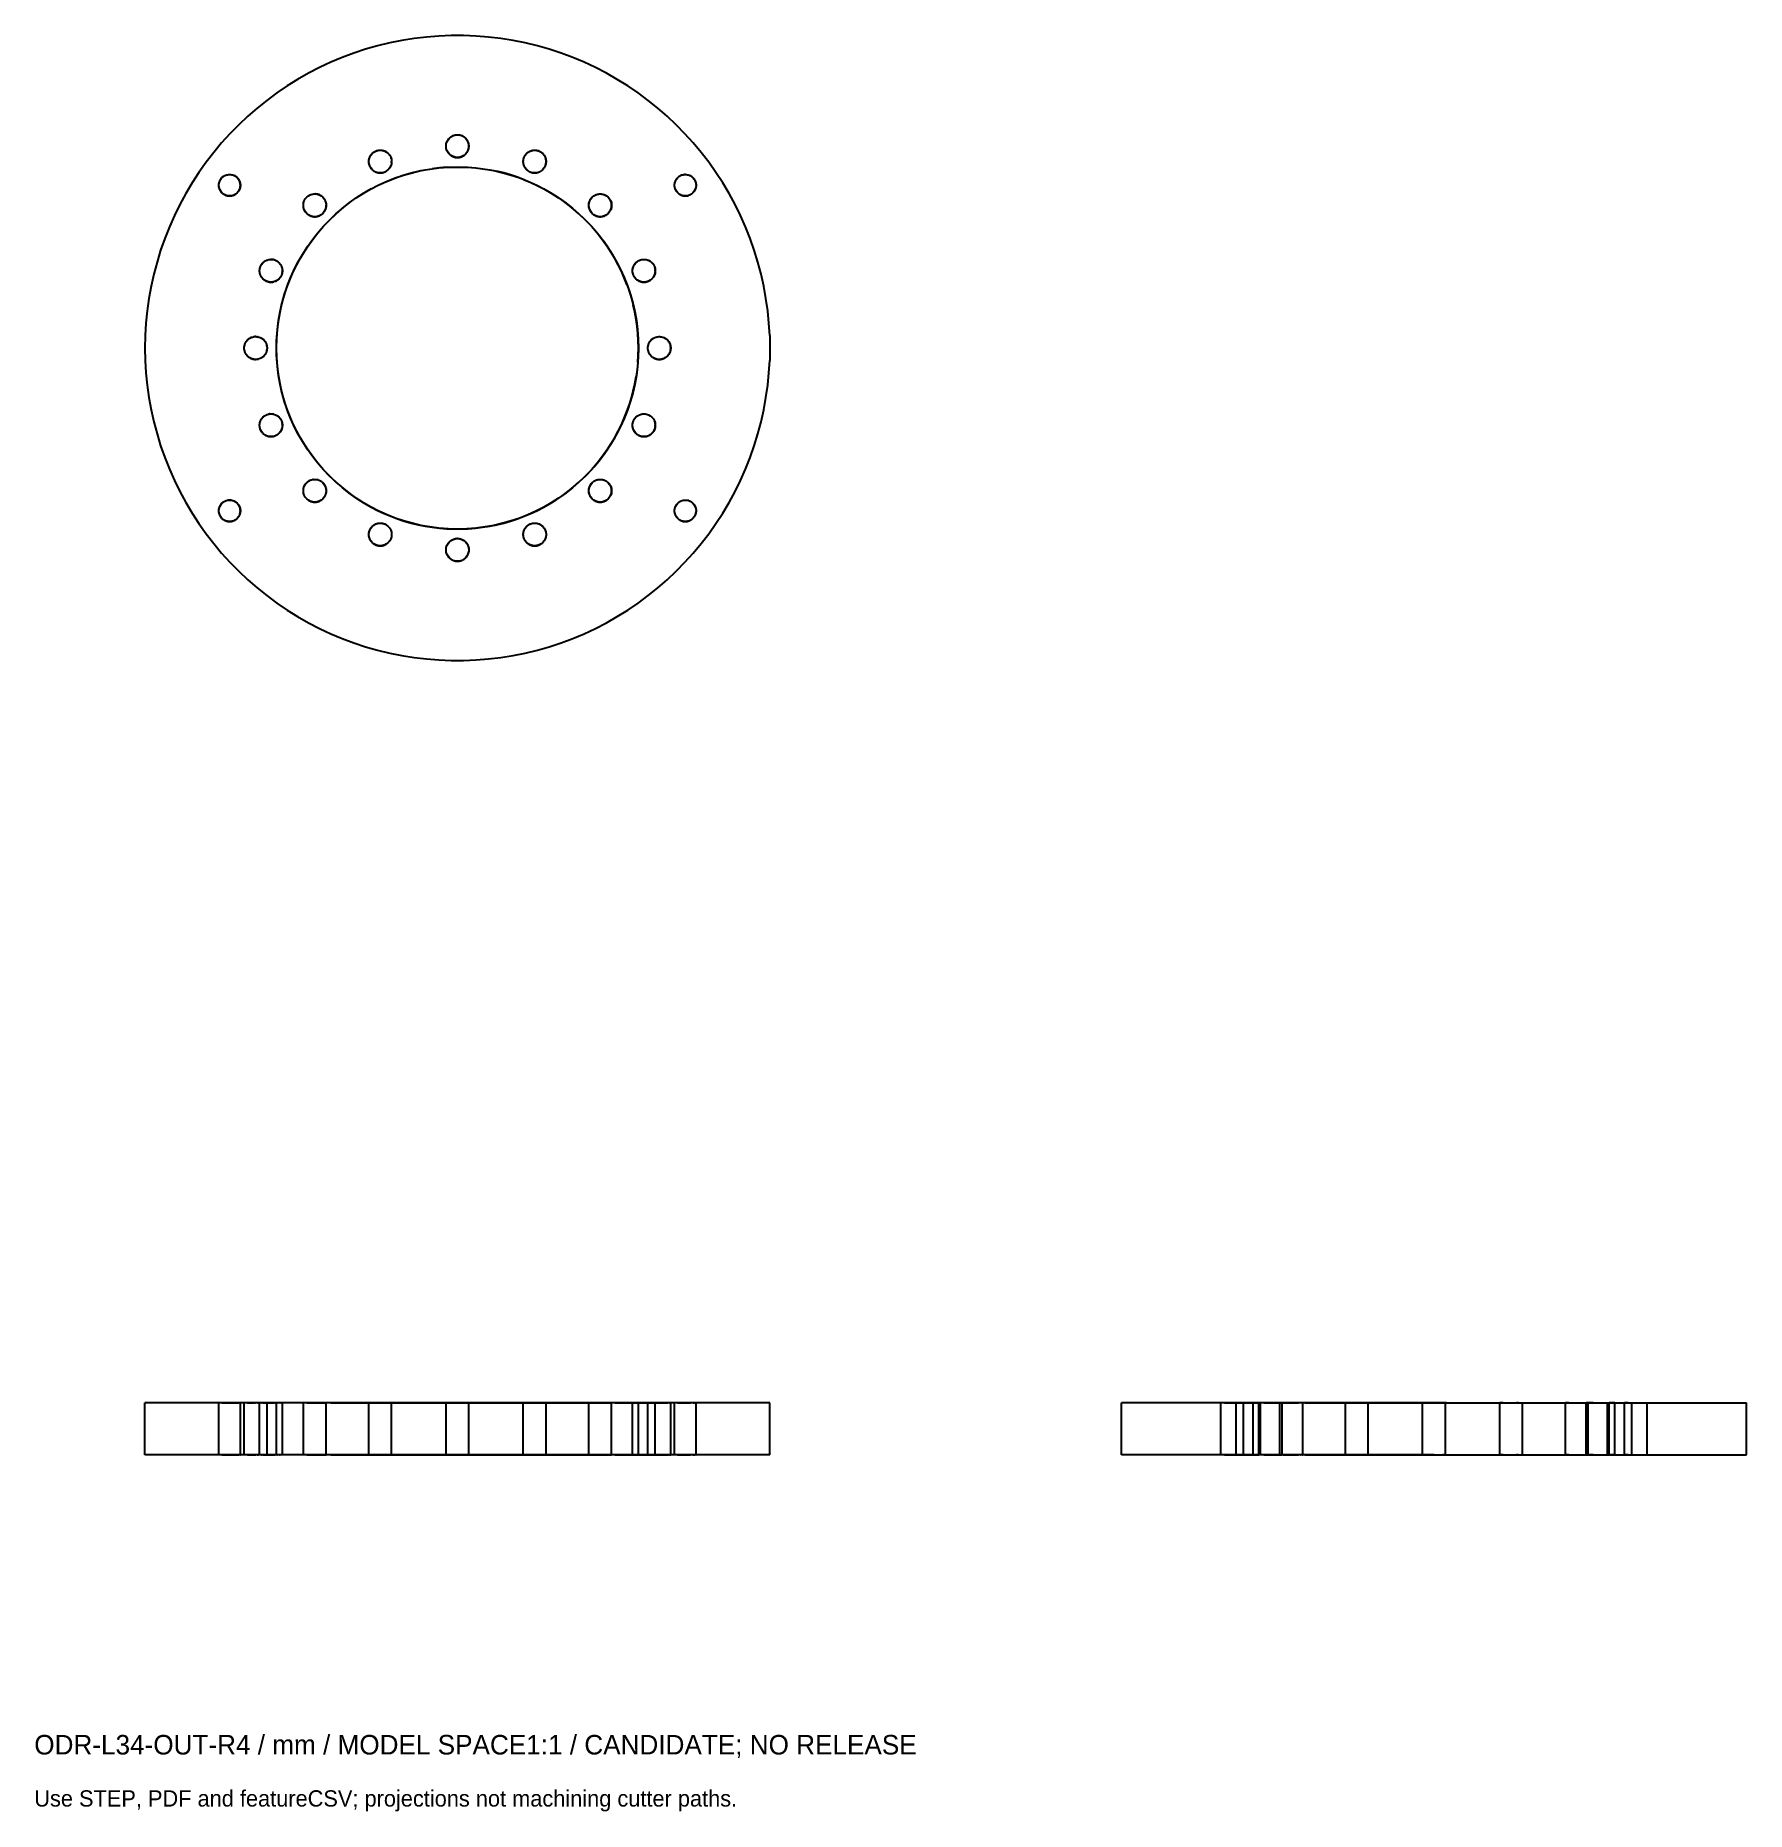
# Model space of a CAD drawing. Header units: millimetres. Extents: x -65 to 198, y -225 to 48.
import ezdxf

# ---------------------------------------------------------------- set-up
doc = ezdxf.new("R2010")
doc.units = ezdxf.units.MM
for name, color, linetype in [('FRONT_XZ', 7, 'Continuous'), ('SIDE_YZ', 7, 'Continuous'), ('TOP_XY', 7, 'Continuous')]:
    doc.layers.add(name, color=color, linetype=linetype)

msp = doc.modelspace()

# ---------------------------------------------------------------- texts
for s, height, p in [('ODR-L34-OUT-R4 / mm / MODEL SPACE1:1 / CANDIDATE; NO RELEASE', 3, (-65, -216)), ('Use STEP, PDF and featureCSV; projections not machining cutter paths.', 2.5, (-65, -224))]:
    msp.add_text(s, height=height).set_placement(p)

# ---------------------------------------------------------------- linework, layer by layer
for centre, radius in [((0, 31), 1.75), ((-11.86, 28.64), 1.75), ((11.86, 28.64), 1.75), ((0, 0), 27.8), ((-35, 25), 1.65), ((35, 25), 1.65), ((-21.92, 21.92), 1.75), ((21.92, 21.92), 1.75), ((-28.64, 11.86), 1.75), ((28.64, 11.86), 1.75), ((-31, 0), 1.75), ((31, 0), 1.75), ((-28.64, -11.86), 1.75), ((28.64, -11.86), 1.75), ((-21.92, -21.92), 1.75), ((21.92, -21.92), 1.75), ((-35, -25), 1.65), ((35, -25), 1.65), ((-11.86, -28.64), 1.75), ((11.86, -28.64), 1.75), ((0, -31), 1.75)]:
    msp.add_circle(centre, radius)
at = {"layer": 'FRONT_XZ'}
for p, q in [((-47.96, -162), (-48, -162)), ((-48, -170), (-48, -162)), ((-47.85, -162), (-47.96, -162)), ((-47.66, -162), (-47.85, -162)), ((-47.39, -162), (-47.66, -162)), ((-47.05, -162), (-47.39, -162)), ((-46.64, -162), (-47.05, -162)), ((-46.15, -162), (-46.64, -162)), ((-45.59, -162), (-46.15, -162)), ((-44.96, -162), (-45.59, -162)), ((-44.25, -162), (-44.96, -162)), ((-43.48, -162), (-44.25, -162)), ((-42.64, -162), (-43.48, -162)), ((-41.73, -162), (-42.64, -162)), ((-40.75, -162), (-41.73, -162)), ((-39.71, -162), (-40.75, -162)), ((-38.61, -162), (-39.71, -162)), ((-37.44, -162), (-38.61, -162)), ((-36.22, -162), (-37.44, -162)), ((-36.64, -162), (-36.65, -162)), ((-36.65, -170), (-36.65, -162)), ((-36.65, -162), (-36.65, -162)), ((-36.63, -162), (-36.64, -162)), ((-36.64, -162), (-36.64, -162)), ((-36.62, -162), (-36.63, -162)), ((-36.6, -162), (-36.62, -162)), ((-36.59, -162), (-36.6, -162)), ((-36.57, -162), (-36.59, -162)), ((-36.55, -162), (-36.57, -162)), ((-36.52, -162), (-36.55, -162)), ((-36.49, -162), (-36.52, -162)), ((-36.47, -162), (-36.49, -162)), ((-36.43, -162), (-36.47, -162)), ((-36.4, -162), (-36.43, -162)), ((-36.37, -162), (-36.4, -162)), ((-36.33, -162), (-36.37, -162)), ((-36.29, -162), (-36.33, -162)), ((-36.25, -162), (-36.29, -162)), ((-36.2, -162), (-36.25, -162)), ((-34.94, -162), (-36.22, -162)), ((-36.2, -162), (-36.16, -162)), ((-36.16, -162), (-36.11, -162)), ((-36.11, -162), (-36.06, -162)), ((-36.06, -162), (-36.01, -162)), ((-36.01, -162), (-35.95, -162)), ((-35.95, -162), (-35.9, -162)), ((-35.9, -162), (-35.84, -162)), ((-35.84, -162), (-35.79, -162)), ((-35.79, -162), (-35.73, -162)), ((-35.73, -162), (-35.67, -162)), ((-35.67, -162), (-35.61, -162)), ((-35.61, -162), (-35.55, -162)), ((-35.55, -162), (-35.48, -162)), ((-35.48, -162), (-35.42, -162)), ((-35.42, -162), (-35.36, -162)), ((-35.36, -162), (-35.29, -162)), ((-35.29, -162), (-35.23, -162)), ((-35.23, -162), (-35.16, -162)), ((-35.16, -162), (-35.1, -162)), ((-35.1, -162), (-35.03, -162)), ((-35.03, -162), (-34.97, -162)), ((-34.97, -162), (-34.9, -162)), ((-33.6, -162), (-34.94, -162)), ((-34.9, -162), (-34.84, -162)), ((-34.84, -162), (-34.77, -162)), ((-34.77, -162), (-34.71, -162)), ((-34.71, -162), (-34.64, -162)), ((-34.64, -162), (-34.58, -162)), ((-34.58, -162), (-34.52, -162)), ((-34.52, -162), (-34.45, -162)), ((-34.45, -162), (-34.39, -162)), ((-34.39, -162), (-34.33, -162)), ((-34.33, -162), (-34.27, -162)), ((-34.27, -162), (-34.21, -162)), ((-34.21, -162), (-34.16, -162)), ((-34.16, -162), (-34.1, -162)), ((-34.1, -162), (-34.05, -162)), ((-34.05, -162), (-33.99, -162)), ((-33.99, -162), (-33.94, -162)), ((-33.94, -162), (-33.89, -162)), ((-33.89, -162), (-33.84, -162)), ((-33.84, -162), (-33.8, -162)), ((-33.8, -162), (-33.75, -162)), ((-33.75, -162), (-33.71, -162)), ((-33.71, -162), (-33.67, -162)), ((-33.67, -162), (-33.63, -162)), ((-33.63, -162), (-33.6, -162)), ((-32.21, -162), (-33.6, -162)), ((-33.6, -162), (-33.57, -162)), ((-33.53, -162), (-33.57, -162)), ((-33.51, -162), (-33.53, -162)), ((-33.48, -162), (-33.51, -162)), ((-33.45, -162), (-33.48, -162)), ((-33.43, -162), (-33.45, -162)), ((-33.43, -162), (-33.41, -162)), ((-33.41, -162), (-33.4, -162)), ((-33.4, -162), (-33.38, -162)), ((-33.38, -162), (-33.37, -162)), ((-33.37, -162), (-33.36, -162)), ((-33.36, -162), (-33.36, -162)), ((-33.36, -162), (-33.35, -162)), ((-33.35, -170), (-33.35, -162)), ((-33.35, -162), (-33.35, -162)), ((-32.74, -162), (-32.75, -162)), ((-32.75, -170), (-32.75, -162)), ((-32.75, -162), (-32.75, -162)), ((-32.73, -162), (-32.74, -162)), ((-32.74, -162), (-32.74, -162)), ((-32.72, -162), (-32.73, -162)), ((-32.7, -162), (-32.72, -162)), ((-32.68, -162), (-32.7, -162)), ((-32.66, -162), (-32.68, -162)), ((-32.64, -162), (-32.66, -162)), ((-32.61, -162), (-32.64, -162)), ((-32.59, -162), (-32.61, -162)), ((-32.55, -162), (-32.59, -162)), ((-32.52, -162), (-32.55, -162)), ((-32.49, -162), (-32.52, -162)), ((-32.45, -162), (-32.49, -162)), ((-32.41, -162), (-32.45, -162)), ((-32.37, -162), (-32.41, -162)), ((-32.32, -162), (-32.37, -162)), ((-32.27, -162), (-32.32, -162)), ((-32.23, -162), (-32.27, -162)), ((-32.23, -162), (-32.17, -162)), ((-30.77, -162), (-32.21, -162)), ((-32.17, -162), (-32.12, -162)), ((-32.12, -162), (-32.07, -162)), ((-32.07, -162), (-32.01, -162)), ((-32.01, -162), (-31.95, -162)), ((-31.95, -162), (-31.9, -162)), ((-31.9, -162), (-31.83, -162)), ((-31.83, -162), (-31.77, -162)), ((-31.77, -162), (-31.71, -162)), ((-31.71, -162), (-31.65, -162)), ((-31.65, -162), (-31.58, -162)), ((-31.58, -162), (-31.51, -162)), ((-31.51, -162), (-31.45, -162)), ((-31.45, -162), (-31.38, -162)), ((-31.38, -162), (-31.31, -162)), ((-31.31, -162), (-31.24, -162)), ((-31.24, -162), (-31.17, -162)), ((-31.1, -162), (-31.17, -162)), ((-31.03, -162), (-31.1, -162)), ((-31.03, -162), (-30.97, -162)), ((-30.9, -162), (-30.97, -162)), ((-30.83, -162), (-30.9, -162)), ((-30.76, -162), (-30.83, -162)), ((-29.28, -162), (-30.77, -162)), ((-30.69, -162), (-30.76, -162)), ((-30.69, -162), (-30.62, -162)), ((-30.62, -162), (-30.55, -162)), ((-30.49, -162), (-30.55, -162)), ((-30.42, -162), (-30.49, -162)), ((-30.35, -162), (-30.42, -162)), ((-30.38, -162), (-30.39, -162)), ((-30.39, -170), (-30.39, -162)), ((-30.39, -162), (-30.39, -162)), ((-30.37, -162), (-30.38, -162)), ((-30.38, -162), (-30.38, -162)), ((-30.36, -162), (-30.37, -162)), ((-30.34, -162), (-30.36, -162)), ((-30.29, -162), (-30.35, -162)), ((-30.32, -162), (-30.34, -162)), ((-30.3, -162), (-30.32, -162)), ((-30.28, -162), (-30.3, -162)), ((-30.23, -162), (-30.29, -162)), ((-30.25, -162), (-30.28, -162)), ((-30.23, -162), (-30.25, -162)), ((-30.19, -162), (-30.23, -162)), ((-30.17, -162), (-30.23, -162)), ((-30.16, -162), (-30.19, -162)), ((-30.1, -162), (-30.17, -162)), ((-30.13, -162), (-30.16, -162)), ((-30.09, -162), (-30.13, -162)), ((-30.1, -162), (-30.05, -162)), ((-30.05, -162), (-30.09, -162)), ((-30.01, -162), (-30.05, -162)), ((-29.99, -162), (-30.05, -162)), ((-29.96, -162), (-30.01, -162)), ((-29.93, -162), (-29.99, -162)), ((-29.91, -162), (-29.96, -162)), ((-29.88, -162), (-29.93, -162)), ((-29.87, -162), (-29.91, -162)), ((-29.83, -162), (-29.88, -162)), ((-29.87, -162), (-29.81, -162)), ((-29.77, -162), (-29.83, -162)), ((-29.81, -162), (-29.76, -162)), ((-29.73, -162), (-29.77, -162)), ((-29.76, -162), (-29.71, -162)), ((-29.68, -162), (-29.73, -162)), ((-29.71, -162), (-29.65, -162)), ((-29.63, -162), (-29.68, -162)), ((-29.65, -162), (-29.59, -162)), ((-29.59, -162), (-29.63, -162)), ((-29.59, -162), (-29.54, -162)), ((-29.59, -162), (-29.55, -162)), ((-29.51, -162), (-29.55, -162)), ((-29.54, -162), (-29.47, -162)), ((-29.48, -162), (-29.51, -162)), ((-29.45, -162), (-29.48, -162)), ((-29.47, -162), (-29.41, -162)), ((-29.41, -162), (-29.45, -162)), ((-29.41, -162), (-29.35, -162)), ((-29.39, -162), (-29.41, -162)), ((-29.36, -162), (-29.39, -162)), ((-29.34, -162), (-29.36, -162)), ((-29.35, -162), (-29.29, -162)), ((-29.32, -162), (-29.34, -162)), ((-29.3, -162), (-29.32, -162)), ((-29.28, -162), (-29.3, -162)), ((-29.29, -162), (-29.22, -162)), ((-27.75, -162), (-29.28, -162)), ((-29.28, -162), (-29.27, -162)), ((-29.27, -162), (-29.26, -162)), ((-29.26, -162), (-29.26, -162)), ((-29.26, -162), (-29.25, -162)), ((-29.25, -170), (-29.25, -162)), ((-29.25, -162), (-29.25, -162)), ((-29.22, -162), (-29.15, -162)), ((-29.15, -162), (-29.09, -162)), ((-29.09, -162), (-29.02, -162)), ((-29.02, -162), (-28.95, -162)), ((-28.95, -162), (-28.88, -162)), ((-28.88, -162), (-28.81, -162)), ((-28.81, -162), (-28.74, -162)), ((-28.74, -162), (-28.68, -162)), ((-28.68, -162), (-28.61, -162)), ((-28.61, -162), (-28.54, -162)), ((-28.54, -162), (-28.47, -162)), ((-28.47, -162), (-28.4, -162)), ((-28.4, -162), (-28.33, -162)), ((-28.33, -162), (-28.26, -162)), ((-28.26, -162), (-28.19, -162)), ((-28.19, -162), (-28.13, -162)), ((-28.06, -162), (-28.13, -162)), ((-28.06, -162), (-27.99, -162)), ((-27.93, -162), (-27.99, -162)), ((-27.87, -162), (-27.93, -162)), ((-27.81, -162), (-27.87, -162)), ((-27.75, -162), (-27.81, -162)), ((-27.8, -170), (-27.8, -162)), ((-27.78, -162), (-27.8, -162)), ((-27.71, -162), (-27.78, -162)), ((-26.17, -162), (-27.75, -162)), ((-27.69, -162), (-27.75, -162)), ((-27.6, -162), (-27.71, -162)), ((-27.69, -162), (-27.63, -162)), ((-27.57, -162), (-27.63, -162)), ((-27.45, -162), (-27.6, -162)), ((-27.52, -162), (-27.57, -162)), ((-27.47, -162), (-27.52, -162)), ((-27.42, -162), (-27.47, -162)), ((-27.25, -162), (-27.45, -162)), ((-27.37, -162), (-27.42, -162)), ((-27.32, -162), (-27.37, -162)), ((-27.28, -162), (-27.32, -162)), ((-27.28, -162), (-27.23, -162)), ((-27.01, -162), (-27.25, -162)), ((-27.19, -162), (-27.23, -162)), ((-27.15, -162), (-27.19, -162)), ((-27.12, -162), (-27.15, -162)), ((-27.09, -162), (-27.12, -162)), ((-27.06, -162), (-27.09, -162)), ((-27.03, -162), (-27.06, -162)), ((-27, -162), (-27.03, -162)), ((-26.73, -162), (-27.01, -162)), ((-26.98, -162), (-27, -162)), ((-26.98, -162), (-26.96, -162)), ((-26.94, -162), (-26.96, -162)), ((-26.92, -162), (-26.94, -162)), ((-26.91, -162), (-26.92, -162)), ((-26.9, -162), (-26.91, -162)), ((-26.89, -162), (-26.9, -162)), ((-26.9, -162), (-26.9, -162)), ((-26.89, -170), (-26.89, -162)), ((-26.89, -162), (-26.89, -162)), ((-26.4, -162), (-26.73, -162)), ((-26.04, -162), (-26.4, -162)), ((-24.55, -162), (-26.17, -162)), ((-25.63, -162), (-26.04, -162)), ((-25.18, -162), (-25.63, -162)), ((-24.69, -162), (-25.18, -162)), ((-24.17, -162), (-24.69, -162)), ((-22.89, -162), (-24.55, -162)), ((-23.6, -162), (-24.17, -162)), ((-23.66, -162), (-23.67, -162)), ((-23.67, -170), (-23.67, -162)), ((-23.67, -162), (-23.67, -162)), ((-23.65, -162), (-23.66, -162)), ((-23.66, -162), (-23.66, -162)), ((-23.64, -162), (-23.65, -162)), ((-23.62, -162), (-23.64, -162)), ((-23.6, -162), (-23.62, -162)), ((-23.58, -162), (-23.6, -162)), ((-23, -162), (-23.6, -162)), ((-23.56, -162), (-23.58, -162)), ((-23.53, -162), (-23.56, -162)), ((-23.51, -162), (-23.53, -162)), ((-23.47, -162), (-23.51, -162)), ((-23.44, -162), (-23.47, -162)), ((-23.41, -162), (-23.44, -162)), ((-23.37, -162), (-23.41, -162)), ((-23.33, -162), (-23.37, -162)), ((-23.29, -162), (-23.33, -162)), ((-23.24, -162), (-23.29, -162)), ((-23.19, -162), (-23.24, -162)), ((-23.15, -162), (-23.19, -162)), ((-23.15, -162), (-23.09, -162)), ((-23.09, -162), (-23.04, -162)), ((-23.04, -162), (-22.99, -162)), ((-22.36, -162), (-23, -162)), ((-22.99, -162), (-22.93, -162)), ((-22.93, -162), (-22.87, -162)), ((-21.19, -162), (-22.89, -162)), ((-22.87, -162), (-22.82, -162)), ((-22.82, -162), (-22.75, -162)), ((-22.75, -162), (-22.69, -162)), ((-22.69, -162), (-22.63, -162)), ((-22.63, -162), (-22.57, -162)), ((-22.57, -162), (-22.5, -162)), ((-22.5, -162), (-22.43, -162)), ((-22.43, -162), (-22.37, -162)), ((-22.37, -162), (-22.3, -162)), ((-21.69, -162), (-22.36, -162)), ((-22.3, -162), (-22.23, -162)), ((-22.23, -162), (-22.16, -162)), ((-22.16, -162), (-22.09, -162)), ((-22.09, -162), (-22.02, -162)), ((-22.02, -162), (-21.96, -162)), ((-21.96, -162), (-21.89, -162)), ((-21.89, -162), (-21.82, -162)), ((-21.82, -162), (-21.75, -162)), ((-21.75, -162), (-21.68, -162)), ((-20.98, -162), (-21.69, -162)), ((-21.68, -162), (-21.61, -162)), ((-21.61, -162), (-21.54, -162)), ((-21.54, -162), (-21.47, -162)), ((-21.47, -162), (-21.41, -162)), ((-21.41, -162), (-21.34, -162)), ((-21.34, -162), (-21.27, -162)), ((-21.27, -162), (-21.21, -162)), ((-21.21, -162), (-21.15, -162)), ((-19.47, -162), (-21.19, -162)), ((-21.15, -162), (-21.09, -162)), ((-21.09, -162), (-21.03, -162)), ((-21.03, -162), (-20.97, -162)), ((-20.24, -162), (-20.98, -162)), ((-20.97, -162), (-20.91, -162)), ((-20.91, -162), (-20.85, -162)), ((-20.85, -162), (-20.8, -162)), ((-20.8, -162), (-20.75, -162)), ((-20.75, -162), (-20.7, -162)), ((-20.7, -162), (-20.65, -162)), ((-20.65, -162), (-20.6, -162)), ((-20.6, -162), (-20.56, -162)), ((-20.56, -162), (-20.51, -162)), ((-20.51, -162), (-20.47, -162)), ((-20.47, -162), (-20.43, -162)), ((-20.43, -162), (-20.4, -162)), ((-20.4, -162), (-20.37, -162)), ((-20.37, -162), (-20.34, -162)), ((-20.34, -162), (-20.31, -162)), ((-20.31, -162), (-20.28, -162)), ((-20.28, -162), (-20.26, -162)), ((-20.26, -162), (-20.24, -162)), ((-19.46, -162), (-20.24, -162)), ((-20.24, -162), (-20.22, -162)), ((-20.22, -162), (-20.2, -162)), ((-20.2, -162), (-20.19, -162)), ((-20.19, -162), (-20.18, -162)), ((-20.18, -162), (-20.18, -162)), ((-20.18, -162), (-20.17, -162)), ((-20.17, -170), (-20.17, -162)), ((-20.17, -162), (-20.17, -162)), ((-17.71, -162), (-19.47, -162)), ((-19.46, -162), (-18.66, -162)), ((-18.66, -162), (-17.82, -162)), ((-17.82, -162), (-16.96, -162)), ((-15.92, -162), (-17.71, -162)), ((-16.96, -162), (-16.07, -162)), ((-16.07, -162), (-15.16, -162)), ((-14.1, -162), (-15.92, -162)), ((-15.16, -162), (-14.22, -162)), ((-14.22, -162), (-13.26, -162)), ((-12.27, -162), (-14.1, -162)), ((-13.6, -162), (-13.61, -162)), ((-13.61, -162), (-13.61, -162)), ((-13.61, -170), (-13.61, -162)), ((-13.61, -162), (-13.61, -162)), ((-13.59, -162), (-13.6, -162)), ((-13.58, -162), (-13.59, -162)), ((-13.56, -162), (-13.58, -162)), ((-13.55, -162), (-13.56, -162)), ((-13.53, -162), (-13.55, -162)), ((-13.5, -162), (-13.53, -162)), ((-13.48, -162), (-13.5, -162)), ((-13.45, -162), (-13.48, -162)), ((-13.42, -162), (-13.45, -162)), ((-13.38, -162), (-13.42, -162)), ((-13.35, -162), (-13.38, -162)), ((-13.31, -162), (-13.35, -162)), ((-13.27, -162), (-13.31, -162)), ((-13.23, -162), (-13.27, -162)), ((-13.26, -162), (-12.27, -162)), ((-13.18, -162), (-13.23, -162)), ((-13.14, -162), (-13.18, -162)), ((-13.14, -162), (-13.09, -162)), ((-13.09, -162), (-13.04, -162)), ((-13.04, -162), (-12.99, -162)), ((-12.99, -162), (-12.93, -162)), ((-12.93, -162), (-12.87, -162)), ((-12.87, -162), (-12.82, -162)), ((-12.82, -162), (-12.76, -162)), ((-12.76, -162), (-12.7, -162)), ((-12.7, -162), (-12.64, -162)), ((-12.64, -162), (-12.57, -162)), ((-12.57, -162), (-12.51, -162)), ((-12.51, -162), (-12.44, -162)), ((-12.44, -162), (-12.38, -162)), ((-12.38, -162), (-12.31, -162)), ((-12.31, -162), (-12.24, -162)), ((-10.41, -162), (-12.27, -162)), ((-12.27, -162), (-11.27, -162)), ((-12.24, -162), (-12.17, -162)), ((-12.17, -162), (-12.11, -162)), ((-12.11, -162), (-12.04, -162)), ((-12.04, -162), (-11.97, -162)), ((-11.97, -162), (-11.9, -162)), ((-11.9, -162), (-11.83, -162)), ((-11.83, -162), (-11.76, -162)), ((-11.76, -162), (-11.69, -162)), ((-11.69, -162), (-11.62, -162)), ((-11.62, -162), (-11.55, -162)), ((-11.55, -162), (-11.48, -162)), ((-11.48, -162), (-11.42, -162)), ((-11.42, -162), (-11.35, -162)), ((-11.35, -162), (-11.28, -162)), ((-11.28, -162), (-11.22, -162)), ((-11.27, -162), (-10.25, -162)), ((-11.22, -162), (-11.15, -162)), ((-11.15, -162), (-11.09, -162)), ((-11.03, -162), (-11.09, -162)), ((-11.03, -162), (-10.97, -162)), ((-10.97, -162), (-10.91, -162)), ((-10.91, -162), (-10.85, -162)), ((-10.85, -162), (-10.8, -162)), ((-10.8, -162), (-10.74, -162)), ((-10.74, -162), (-10.69, -162)), ((-10.69, -162), (-10.64, -162)), ((-10.64, -162), (-10.59, -162)), ((-10.59, -162), (-10.54, -162)), ((-10.54, -162), (-10.5, -162)), ((-10.5, -162), (-10.46, -162)), ((-10.46, -162), (-10.42, -162)), ((-10.42, -162), (-10.38, -162)), ((-8.54, -162), (-10.41, -162)), ((-10.38, -162), (-10.34, -162)), ((-10.34, -162), (-10.31, -162)), ((-10.31, -162), (-10.28, -162)), ((-10.28, -162), (-10.25, -162)), ((-10.25, -162), (-9.22, -162)), ((-10.25, -162), (-10.22, -162)), ((-10.22, -162), (-10.2, -162)), ((-10.2, -162), (-10.18, -162)), ((-10.18, -162), (-10.16, -162)), ((-10.16, -162), (-10.15, -162)), ((-10.15, -162), (-10.14, -162)), ((-10.14, -162), (-10.13, -162)), ((-10.13, -162), (-10.12, -162)), ((-10.12, -162), (-10.11, -162)), ((-10.11, -170), (-10.11, -162)), ((-10.11, -162), (-10.11, -162)), ((-9.22, -162), (-8.17, -162)), ((-6.66, -162), (-8.54, -162)), ((-8.17, -162), (-7.11, -162)), ((-7.11, -162), (-6.03, -162)), ((-4.76, -162), (-6.66, -162)), ((-6.03, -162), (-4.95, -162)), ((-4.95, -162), (-3.86, -162)), ((-2.86, -162), (-4.76, -162)), ((-3.86, -162), (-2.76, -162)), ((-0.95, -162), (-2.86, -162)), ((-2.76, -162), (-1.66, -162)), ((-1.74, -162), (-1.75, -162)), ((-1.75, -170), (-1.75, -162)), ((-1.75, -162), (-1.75, -162)), ((-1.73, -162), (-1.74, -162)), ((-1.74, -162), (-1.74, -162)), ((-1.72, -162), (-1.73, -162)), ((-1.7, -162), (-1.72, -162)), ((-1.68, -162), (-1.7, -162)), ((-1.66, -162), (-1.68, -162)), ((-1.64, -162), (-1.66, -162)), ((-1.66, -162), (-0.55, -162)), ((-1.61, -162), (-1.64, -162)), ((-1.59, -162), (-1.61, -162)), ((-1.55, -162), (-1.59, -162)), ((-1.52, -162), (-1.55, -162)), ((-1.49, -162), (-1.52, -162)), ((-1.45, -162), (-1.49, -162)), ((-1.41, -162), (-1.45, -162)), ((-1.37, -162), (-1.41, -162)), ((-1.32, -162), (-1.37, -162)), ((-1.27, -162), (-1.32, -162)), ((-1.27, -162), (-1.23, -162)), ((-1.23, -162), (-1.17, -162)), ((-1.17, -162), (-1.12, -162)), ((-1.12, -162), (-1.07, -162)), ((-1.07, -162), (-1.01, -162)), ((-1.01, -162), (-0.95, -162)), ((0.95, -162), (-0.95, -162)), ((-0.95, -162), (-0.9, -162)), ((-0.9, -162), (-0.83, -162)), ((-0.83, -162), (-0.77, -162)), ((-0.77, -162), (-0.71, -162)), ((-0.71, -162), (-0.65, -162)), ((-0.65, -162), (-0.58, -162)), ((-0.58, -162), (-0.51, -162)), ((-0.55, -162), (0.55, -162)), ((-0.51, -162), (-0.45, -162)), ((-0.45, -162), (-0.38, -162)), ((-0.38, -162), (-0.31, -162)), ((-0.31, -162), (-0.24, -162)), ((-0.24, -162), (-0.17, -162)), ((-0.17, -162), (-0.1, -162)), ((-0.1, -162), (-0.03, -162)), ((-0.03, -162), (0.03, -162)), ((0.03, -162), (0.1, -162)), ((0.1, -162), (0.17, -162)), ((0.17, -162), (0.24, -162)), ((0.24, -162), (0.31, -162)), ((0.31, -162), (0.38, -162)), ((0.38, -162), (0.45, -162)), ((0.45, -162), (0.51, -162)), ((0.51, -162), (0.58, -162)), ((0.55, -162), (1.66, -162)), ((0.58, -162), (0.65, -162)), ((0.65, -162), (0.71, -162)), ((0.71, -162), (0.77, -162)), ((0.77, -162), (0.83, -162)), ((0.83, -162), (0.9, -162)), ((0.9, -162), (0.95, -162)), ((2.86, -162), (0.95, -162)), ((0.95, -162), (1.01, -162)), ((1.01, -162), (1.07, -162)), ((1.07, -162), (1.12, -162)), ((1.12, -162), (1.17, -162)), ((1.17, -162), (1.23, -162)), ((1.23, -162), (1.27, -162)), ((1.27, -162), (1.32, -162)), ((1.32, -162), (1.37, -162)), ((1.37, -162), (1.41, -162)), ((1.41, -162), (1.45, -162)), ((1.45, -162), (1.49, -162)), ((1.49, -162), (1.52, -162)), ((1.52, -162), (1.55, -162)), ((1.55, -162), (1.59, -162)), ((1.59, -162), (1.61, -162)), ((1.61, -162), (1.64, -162)), ((1.64, -162), (1.66, -162)), ((1.66, -162), (2.76, -162)), ((1.66, -162), (1.68, -162)), ((1.68, -162), (1.7, -162)), ((1.7, -162), (1.72, -162)), ((1.72, -162), (1.73, -162)), ((1.73, -162), (1.74, -162)), ((1.74, -162), (1.74, -162)), ((1.74, -162), (1.75, -162)), ((1.75, -170), (1.75, -162)), ((1.75, -162), (1.75, -162)), ((2.76, -162), (3.86, -162)), ((4.76, -162), (2.86, -162)), ((3.86, -162), (4.95, -162)), ((6.66, -162), (4.76, -162)), ((4.95, -162), (6.03, -162)), ((6.03, -162), (7.11, -162)), ((8.54, -162), (6.66, -162)), ((7.11, -162), (8.17, -162)), ((8.17, -162), (9.22, -162)), ((10.41, -162), (8.54, -162)), ((9.22, -162), (10.25, -162)), ((10.12, -162), (10.11, -162)), ((10.11, -170), (10.11, -162)), ((10.11, -162), (10.11, -162)), ((10.13, -162), (10.12, -162)), ((10.14, -162), (10.13, -162)), ((10.15, -162), (10.14, -162)), ((10.16, -162), (10.15, -162)), ((10.18, -162), (10.16, -162)), ((10.2, -162), (10.18, -162)), ((10.22, -162), (10.2, -162)), ((10.25, -162), (10.22, -162)), ((10.28, -162), (10.25, -162)), ((10.25, -162), (11.27, -162)), ((10.31, -162), (10.28, -162)), ((10.34, -162), (10.31, -162)), ((10.38, -162), (10.34, -162)), ((10.42, -162), (10.38, -162)), ((12.27, -162), (10.41, -162)), ((10.46, -162), (10.42, -162)), ((10.5, -162), (10.46, -162)), ((10.54, -162), (10.5, -162)), ((10.59, -162), (10.54, -162)), ((10.64, -162), (10.59, -162)), ((10.64, -162), (10.69, -162)), ((10.69, -162), (10.74, -162)), ((10.74, -162), (10.8, -162)), ((10.8, -162), (10.85, -162)), ((10.85, -162), (10.91, -162)), ((10.91, -162), (10.97, -162)), ((10.97, -162), (11.03, -162)), ((11.03, -162), (11.09, -162)), ((11.09, -162), (11.15, -162)), ((11.15, -162), (11.22, -162)), ((11.22, -162), (11.28, -162)), ((11.27, -162), (12.27, -162)), ((11.28, -162), (11.35, -162)), ((11.35, -162), (11.42, -162)), ((11.42, -162), (11.48, -162)), ((11.48, -162), (11.55, -162)), ((11.55, -162), (11.62, -162)), ((11.62, -162), (11.69, -162)), ((11.69, -162), (11.76, -162)), ((11.76, -162), (11.83, -162)), ((11.83, -162), (11.9, -162)), ((11.9, -162), (11.97, -162)), ((11.97, -162), (12.04, -162)), ((12.04, -162), (12.11, -162)), ((12.11, -162), (12.17, -162)), ((12.17, -162), (12.24, -162)), ((12.24, -162), (12.31, -162)), ((14.1, -162), (12.27, -162)), ((12.27, -162), (13.26, -162)), ((12.31, -162), (12.38, -162)), ((12.38, -162), (12.44, -162)), ((12.44, -162), (12.51, -162)), ((12.51, -162), (12.57, -162)), ((12.57, -162), (12.64, -162)), ((12.64, -162), (12.7, -162)), ((12.7, -162), (12.76, -162)), ((12.76, -162), (12.82, -162)), ((12.82, -162), (12.87, -162)), ((12.87, -162), (12.93, -162)), ((12.93, -162), (12.99, -162)), ((12.99, -162), (13.04, -162)), ((13.04, -162), (13.09, -162)), ((13.09, -162), (13.14, -162)), ((13.14, -162), (13.18, -162)), ((13.18, -162), (13.23, -162)), ((13.23, -162), (13.27, -162)), ((13.26, -162), (14.22, -162)), ((13.27, -162), (13.31, -162)), ((13.31, -162), (13.35, -162)), ((13.35, -162), (13.38, -162)), ((13.38, -162), (13.42, -162)), ((13.45, -162), (13.42, -162)), ((13.48, -162), (13.45, -162)), ((13.5, -162), (13.48, -162)), ((13.5, -162), (13.53, -162)), ((13.53, -162), (13.55, -162)), ((13.55, -162), (13.56, -162)), ((13.56, -162), (13.58, -162)), ((13.58, -162), (13.59, -162)), ((13.59, -162), (13.6, -162)), ((13.6, -162), (13.61, -162)), ((13.61, -162), (13.61, -162)), ((13.61, -170), (13.61, -162)), ((13.61, -162), (13.61, -162)), ((15.92, -162), (14.1, -162)), ((14.22, -162), (15.16, -162)), ((15.16, -162), (16.07, -162)), ((17.71, -162), (15.92, -162)), ((16.07, -162), (16.96, -162)), ((16.96, -162), (17.82, -162)), ((19.47, -162), (17.71, -162)), ((17.82, -162), (18.66, -162)), ((18.66, -162), (19.46, -162)), ((19.46, -162), (20.24, -162)), ((21.19, -162), (19.47, -162)), ((20.18, -162), (20.17, -162)), ((20.17, -170), (20.17, -162)), ((20.17, -162), (20.17, -162)), ((20.19, -162), (20.18, -162)), ((20.18, -162), (20.18, -162)), ((20.2, -162), (20.19, -162)), ((20.22, -162), (20.2, -162)), ((20.24, -162), (20.22, -162)), ((20.26, -162), (20.24, -162)), ((20.24, -162), (20.98, -162)), ((20.28, -162), (20.26, -162)), ((20.31, -162), (20.28, -162)), ((20.34, -162), (20.31, -162)), ((20.37, -162), (20.34, -162)), ((20.4, -162), (20.37, -162)), ((20.43, -162), (20.4, -162)), ((20.47, -162), (20.43, -162)), ((20.51, -162), (20.47, -162)), ((20.56, -162), (20.51, -162)), ((20.6, -162), (20.56, -162)), ((20.65, -162), (20.6, -162)), ((20.65, -162), (20.7, -162)), ((20.7, -162), (20.75, -162)), ((20.75, -162), (20.8, -162)), ((20.8, -162), (20.85, -162)), ((20.85, -162), (20.91, -162)), ((20.91, -162), (20.97, -162)), ((20.97, -162), (21.03, -162)), ((20.98, -162), (21.69, -162)), ((21.03, -162), (21.09, -162)), ((21.09, -162), (21.15, -162)), ((21.15, -162), (21.21, -162)), ((22.89, -162), (21.19, -162)), ((21.21, -162), (21.27, -162)), ((21.27, -162), (21.34, -162)), ((21.34, -162), (21.41, -162)), ((21.41, -162), (21.47, -162)), ((21.47, -162), (21.54, -162)), ((21.54, -162), (21.61, -162)), ((21.61, -162), (21.68, -162)), ((21.68, -162), (21.75, -162)), ((21.69, -162), (22.36, -162)), ((21.75, -162), (21.82, -162)), ((21.82, -162), (21.89, -162)), ((21.89, -162), (21.96, -162)), ((21.96, -162), (22.02, -162)), ((22.02, -162), (22.09, -162)), ((22.09, -162), (22.16, -162)), ((22.16, -162), (22.23, -162)), ((22.23, -162), (22.3, -162)), ((22.3, -162), (22.37, -162)), ((22.36, -162), (23, -162)), ((22.37, -162), (22.43, -162)), ((22.43, -162), (22.5, -162)), ((22.5, -162), (22.57, -162)), ((22.57, -162), (22.63, -162)), ((22.63, -162), (22.69, -162)), ((22.69, -162), (22.75, -162)), ((22.75, -162), (22.82, -162)), ((22.82, -162), (22.87, -162)), ((22.87, -162), (22.93, -162)), ((24.55, -162), (22.89, -162)), ((22.93, -162), (22.99, -162)), ((22.99, -162), (23.04, -162)), ((23, -162), (23.6, -162)), ((23.04, -162), (23.09, -162)), ((23.09, -162), (23.15, -162)), ((23.15, -162), (23.19, -162)), ((23.19, -162), (23.24, -162)), ((23.24, -162), (23.29, -162)), ((23.29, -162), (23.33, -162)), ((23.33, -162), (23.37, -162)), ((23.37, -162), (23.41, -162)), ((23.41, -162), (23.44, -162)), ((23.44, -162), (23.47, -162)), ((23.47, -162), (23.51, -162)), ((23.51, -162), (23.53, -162)), ((23.53, -162), (23.56, -162)), ((23.56, -162), (23.58, -162)), ((23.58, -162), (23.6, -162)), ((23.6, -162), (23.62, -162)), ((24.17, -162), (23.6, -162)), ((23.62, -162), (23.64, -162)), ((23.64, -162), (23.65, -162)), ((23.65, -162), (23.66, -162)), ((23.66, -162), (23.66, -162)), ((23.66, -162), (23.67, -162)), ((23.67, -170), (23.67, -162)), ((23.67, -162), (23.67, -162)), ((24.17, -162), (24.69, -162)), ((26.17, -162), (24.55, -162)), ((24.69, -162), (25.18, -162)), ((25.18, -162), (25.63, -162)), ((25.63, -162), (26.04, -162)), ((26.04, -162), (26.4, -162)), ((27.75, -162), (26.17, -162)), ((26.4, -162), (26.73, -162)), ((26.73, -162), (27.01, -162)), ((26.9, -162), (26.89, -162)), ((26.89, -170), (26.89, -162)), ((26.89, -162), (26.89, -162)), ((26.91, -162), (26.9, -162)), ((26.9, -162), (26.9, -162)), ((26.92, -162), (26.91, -162)), ((26.94, -162), (26.92, -162)), ((26.96, -162), (26.94, -162)), ((26.98, -162), (26.96, -162)), ((27, -162), (26.98, -162)), ((27.03, -162), (27, -162)), ((27.01, -162), (27.25, -162)), ((27.06, -162), (27.03, -162)), ((27.09, -162), (27.06, -162)), ((27.12, -162), (27.09, -162)), ((27.15, -162), (27.12, -162)), ((27.19, -162), (27.15, -162)), ((27.23, -162), (27.19, -162)), ((27.28, -162), (27.23, -162)), ((27.25, -162), (27.45, -162)), ((27.32, -162), (27.28, -162)), ((27.37, -162), (27.32, -162)), ((27.37, -162), (27.42, -162)), ((27.42, -162), (27.47, -162)), ((27.6, -162), (27.45, -162)), ((27.47, -162), (27.52, -162)), ((27.52, -162), (27.57, -162)), ((27.57, -162), (27.63, -162)), ((27.71, -162), (27.6, -162)), ((27.63, -162), (27.69, -162)), ((27.69, -162), (27.75, -162)), ((27.71, -162), (27.78, -162)), ((29.28, -162), (27.75, -162)), ((27.75, -162), (27.81, -162)), ((27.78, -162), (27.8, -162)), ((27.8, -170), (27.8, -162)), ((27.81, -162), (27.87, -162)), ((27.87, -162), (27.93, -162)), ((27.93, -162), (27.99, -162)), ((27.99, -162), (28.06, -162)), ((28.06, -162), (28.13, -162)), ((28.13, -162), (28.19, -162)), ((28.19, -162), (28.26, -162)), ((28.26, -162), (28.33, -162)), ((28.33, -162), (28.4, -162)), ((28.4, -162), (28.47, -162)), ((28.47, -162), (28.54, -162)), ((28.54, -162), (28.61, -162)), ((28.61, -162), (28.68, -162)), ((28.68, -162), (28.74, -162)), ((28.74, -162), (28.81, -162)), ((28.81, -162), (28.88, -162)), ((28.88, -162), (28.95, -162)), ((28.95, -162), (29.02, -162)), ((29.02, -162), (29.09, -162)), ((29.09, -162), (29.15, -162)), ((29.15, -162), (29.22, -162)), ((29.22, -162), (29.29, -162)), ((29.26, -162), (29.25, -162)), ((29.25, -170), (29.25, -162)), ((29.25, -162), (29.25, -162)), ((29.27, -162), (29.26, -162)), ((29.26, -162), (29.26, -162)), ((29.28, -162), (29.27, -162)), ((30.77, -162), (29.28, -162)), ((29.3, -162), (29.28, -162)), ((29.29, -162), (29.35, -162)), ((29.32, -162), (29.3, -162)), ((29.34, -162), (29.32, -162)), ((29.36, -162), (29.34, -162)), ((29.35, -162), (29.41, -162)), ((29.39, -162), (29.36, -162)), ((29.41, -162), (29.39, -162)), ((29.41, -162), (29.47, -162)), ((29.45, -162), (29.41, -162)), ((29.48, -162), (29.45, -162)), ((29.47, -162), (29.54, -162)), ((29.51, -162), (29.48, -162)), ((29.55, -162), (29.51, -162)), ((29.54, -162), (29.59, -162)), ((29.59, -162), (29.55, -162)), ((29.59, -162), (29.65, -162)), ((29.63, -162), (29.59, -162)), ((29.68, -162), (29.63, -162)), ((29.65, -162), (29.71, -162)), ((29.73, -162), (29.68, -162)), ((29.71, -162), (29.76, -162)), ((29.73, -162), (29.77, -162)), ((29.76, -162), (29.81, -162)), ((29.77, -162), (29.83, -162)), ((29.81, -162), (29.87, -162)), ((29.83, -162), (29.88, -162)), ((29.87, -162), (29.91, -162)), ((29.88, -162), (29.93, -162)), ((29.91, -162), (29.96, -162)), ((29.93, -162), (29.99, -162)), ((29.96, -162), (30.01, -162)), ((29.99, -162), (30.05, -162)), ((30.01, -162), (30.05, -162)), ((30.05, -162), (30.09, -162)), ((30.05, -162), (30.1, -162)), ((30.09, -162), (30.13, -162)), ((30.1, -162), (30.17, -162)), ((30.13, -162), (30.16, -162)), ((30.16, -162), (30.19, -162)), ((30.17, -162), (30.23, -162)), ((30.19, -162), (30.23, -162)), ((30.23, -162), (30.25, -162)), ((30.23, -162), (30.29, -162)), ((30.28, -162), (30.25, -162)), ((30.3, -162), (30.28, -162)), ((30.29, -162), (30.35, -162)), ((30.3, -162), (30.32, -162)), ((30.34, -162), (30.32, -162)), ((30.36, -162), (30.34, -162)), ((30.35, -162), (30.42, -162)), ((30.37, -162), (30.36, -162)), ((30.37, -162), (30.38, -162)), ((30.39, -162), (30.38, -162)), ((30.38, -162), (30.38, -162)), ((30.39, -170), (30.39, -162)), ((30.39, -162), (30.39, -162)), ((30.42, -162), (30.49, -162)), ((30.49, -162), (30.55, -162)), ((30.55, -162), (30.62, -162)), ((30.62, -162), (30.69, -162)), ((30.69, -162), (30.76, -162)), ((30.76, -162), (30.83, -162)), ((32.21, -162), (30.77, -162)), ((30.83, -162), (30.9, -162)), ((30.9, -162), (30.97, -162)), ((30.97, -162), (31.03, -162)), ((31.03, -162), (31.1, -162)), ((31.1, -162), (31.17, -162)), ((31.17, -162), (31.24, -162)), ((31.24, -162), (31.31, -162)), ((31.31, -162), (31.38, -162)), ((31.38, -162), (31.45, -162)), ((31.45, -162), (31.51, -162)), ((31.51, -162), (31.58, -162)), ((31.58, -162), (31.65, -162)), ((31.65, -162), (31.71, -162)), ((31.71, -162), (31.77, -162)), ((31.77, -162), (31.83, -162)), ((31.83, -162), (31.9, -162)), ((31.9, -162), (31.95, -162)), ((31.95, -162), (32.01, -162)), ((32.01, -162), (32.07, -162)), ((32.07, -162), (32.12, -162)), ((32.12, -162), (32.17, -162)), ((32.17, -162), (32.23, -162)), ((33.6, -162), (32.21, -162)), ((32.23, -162), (32.27, -162)), ((32.27, -162), (32.32, -162)), ((32.37, -162), (32.32, -162)), ((32.41, -162), (32.37, -162)), ((32.45, -162), (32.41, -162)), ((32.45, -162), (32.49, -162)), ((32.52, -162), (32.49, -162)), ((32.55, -162), (32.52, -162)), ((32.59, -162), (32.55, -162)), ((32.59, -162), (32.61, -162)), ((32.64, -162), (32.61, -162)), ((32.66, -162), (32.64, -162)), ((32.68, -162), (32.66, -162)), ((32.7, -162), (32.68, -162)), ((32.7, -162), (32.72, -162)), ((32.73, -162), (32.72, -162)), ((32.74, -162), (32.73, -162)), ((32.74, -162), (32.74, -162)), ((32.74, -162), (32.75, -162)), ((32.75, -170), (32.75, -162)), ((32.75, -162), (32.75, -162)), ((33.36, -162), (33.35, -162)), ((33.35, -170), (33.35, -162)), ((33.35, -162), (33.35, -162)), ((33.37, -162), (33.36, -162)), ((33.36, -162), (33.36, -162)), ((33.38, -162), (33.37, -162)), ((33.4, -162), (33.38, -162)), ((33.41, -162), (33.4, -162)), ((33.43, -162), (33.41, -162)), ((33.45, -162), (33.43, -162)), ((33.48, -162), (33.45, -162)), ((33.51, -162), (33.48, -162)), ((33.53, -162), (33.51, -162)), ((33.57, -162), (33.53, -162)), ((33.6, -162), (33.57, -162)), ((34.94, -162), (33.6, -162)), ((33.63, -162), (33.6, -162)), ((33.67, -162), (33.63, -162)), ((33.71, -162), (33.67, -162)), ((33.75, -162), (33.71, -162)), ((33.8, -162), (33.75, -162)), ((33.8, -162), (33.84, -162)), ((33.84, -162), (33.89, -162)), ((33.89, -162), (33.94, -162)), ((33.94, -162), (33.99, -162)), ((33.99, -162), (34.05, -162)), ((34.05, -162), (34.1, -162)), ((34.1, -162), (34.16, -162)), ((34.16, -162), (34.21, -162)), ((34.21, -162), (34.27, -162)), ((34.27, -162), (34.33, -162)), ((34.33, -162), (34.39, -162)), ((34.39, -162), (34.45, -162)), ((34.45, -162), (34.52, -162)), ((34.52, -162), (34.58, -162)), ((34.58, -162), (34.64, -162)), ((34.64, -162), (34.71, -162)), ((34.71, -162), (34.77, -162)), ((34.77, -162), (34.84, -162)), ((34.84, -162), (34.9, -162)), ((34.9, -162), (34.97, -162)), ((36.22, -162), (34.94, -162)), ((34.97, -162), (35.03, -162)), ((35.03, -162), (35.1, -162)), ((35.1, -162), (35.16, -162)), ((35.16, -162), (35.23, -162)), ((35.23, -162), (35.29, -162)), ((35.29, -162), (35.36, -162)), ((35.36, -162), (35.42, -162)), ((35.42, -162), (35.48, -162)), ((35.48, -162), (35.55, -162)), ((35.55, -162), (35.61, -162)), ((35.61, -162), (35.67, -162)), ((35.67, -162), (35.73, -162)), ((35.73, -162), (35.79, -162)), ((35.84, -162), (35.79, -162)), ((35.9, -162), (35.84, -162)), ((35.95, -162), (35.9, -162)), ((36.01, -162), (35.95, -162)), ((36.06, -162), (36.01, -162)), ((36.11, -162), (36.06, -162)), ((36.16, -162), (36.11, -162)), ((36.2, -162), (36.16, -162)), ((36.2, -162), (36.25, -162)), ((37.44, -162), (36.22, -162)), ((36.25, -162), (36.29, -162)), ((36.29, -162), (36.33, -162)), ((36.33, -162), (36.37, -162)), ((36.37, -162), (36.4, -162)), ((36.4, -162), (36.43, -162)), ((36.47, -162), (36.43, -162)), ((36.49, -162), (36.47, -162)), ((36.52, -162), (36.49, -162)), ((36.55, -162), (36.52, -162)), ((36.57, -162), (36.55, -162)), ((36.59, -162), (36.57, -162)), ((36.6, -162), (36.59, -162)), ((36.62, -162), (36.6, -162)), ((36.63, -162), (36.62, -162)), ((36.63, -162), (36.64, -162)), ((36.65, -162), (36.64, -162)), ((36.64, -162), (36.64, -162)), ((36.65, -170), (36.65, -162)), ((36.65, -162), (36.65, -162)), ((38.61, -162), (37.44, -162)), ((39.71, -162), (38.61, -162)), ((40.75, -162), (39.71, -162)), ((41.73, -162), (40.75, -162)), ((42.64, -162), (41.73, -162)), ((43.48, -162), (42.64, -162)), ((44.25, -162), (43.48, -162)), ((44.96, -162), (44.25, -162)), ((45.59, -162), (44.96, -162)), ((46.15, -162), (45.59, -162)), ((46.64, -162), (46.15, -162)), ((47.05, -162), (46.64, -162)), ((47.39, -162), (47.05, -162)), ((47.66, -162), (47.39, -162)), ((47.85, -162), (47.66, -162)), ((47.96, -162), (47.85, -162)), ((47.96, -162), (48, -162)), ((48, -170), (48, -162)), ((-47.96, -170), (-48, -170)), ((-47.85, -170), (-47.96, -170)), ((-47.66, -170), (-47.85, -170)), ((-47.39, -170), (-47.66, -170)), ((-47.05, -170), (-47.39, -170)), ((-46.64, -170), (-47.05, -170)), ((-46.15, -170), (-46.64, -170)), ((-45.59, -170), (-46.15, -170)), ((-44.96, -170), (-45.59, -170)), ((-44.25, -170), (-44.96, -170)), ((-43.48, -170), (-44.25, -170)), ((-42.64, -170), (-43.48, -170)), ((-41.73, -170), (-42.64, -170)), ((-40.75, -170), (-41.73, -170)), ((-39.71, -170), (-40.75, -170)), ((-38.61, -170), (-39.71, -170)), ((-37.44, -170), (-38.61, -170)), ((-36.22, -170), (-37.44, -170)), ((-36.64, -170), (-36.65, -170)), ((-36.65, -170), (-36.65, -170)), ((-36.63, -170), (-36.64, -170)), ((-36.64, -170), (-36.64, -170)), ((-36.62, -170), (-36.63, -170)), ((-36.6, -170), (-36.62, -170)), ((-36.59, -170), (-36.6, -170)), ((-36.57, -170), (-36.59, -170)), ((-36.55, -170), (-36.57, -170)), ((-36.52, -170), (-36.55, -170)), ((-36.49, -170), (-36.52, -170)), ((-36.47, -170), (-36.49, -170)), ((-36.43, -170), (-36.47, -170)), ((-36.4, -170), (-36.43, -170)), ((-36.37, -170), (-36.4, -170)), ((-36.33, -170), (-36.37, -170)), ((-36.29, -170), (-36.33, -170)), ((-36.25, -170), (-36.29, -170)), ((-36.2, -170), (-36.25, -170)), ((-34.94, -170), (-36.22, -170)), ((-36.2, -170), (-36.16, -170)), ((-36.16, -170), (-36.11, -170)), ((-36.11, -170), (-36.06, -170)), ((-36.06, -170), (-36.01, -170)), ((-36.01, -170), (-35.95, -170)), ((-35.95, -170), (-35.9, -170)), ((-35.9, -170), (-35.84, -170)), ((-35.84, -170), (-35.79, -170)), ((-35.79, -170), (-35.73, -170)), ((-35.73, -170), (-35.67, -170)), ((-35.67, -170), (-35.61, -170)), ((-35.61, -170), (-35.55, -170)), ((-35.55, -170), (-35.48, -170)), ((-35.48, -170), (-35.42, -170)), ((-35.42, -170), (-35.36, -170)), ((-35.36, -170), (-35.29, -170)), ((-35.29, -170), (-35.23, -170)), ((-35.23, -170), (-35.16, -170)), ((-35.16, -170), (-35.1, -170)), ((-35.1, -170), (-35.03, -170)), ((-35.03, -170), (-34.97, -170)), ((-34.97, -170), (-34.9, -170)), ((-33.6, -170), (-34.94, -170)), ((-34.9, -170), (-34.84, -170)), ((-34.84, -170), (-34.77, -170)), ((-34.77, -170), (-34.71, -170)), ((-34.71, -170), (-34.64, -170)), ((-34.64, -170), (-34.58, -170)), ((-34.58, -170), (-34.52, -170)), ((-34.52, -170), (-34.45, -170)), ((-34.45, -170), (-34.39, -170)), ((-34.39, -170), (-34.33, -170)), ((-34.33, -170), (-34.27, -170)), ((-34.27, -170), (-34.21, -170)), ((-34.21, -170), (-34.16, -170)), ((-34.16, -170), (-34.1, -170)), ((-34.1, -170), (-34.05, -170)), ((-34.05, -170), (-33.99, -170)), ((-33.99, -170), (-33.94, -170)), ((-33.94, -170), (-33.89, -170)), ((-33.89, -170), (-33.84, -170)), ((-33.84, -170), (-33.8, -170)), ((-33.8, -170), (-33.75, -170)), ((-33.75, -170), (-33.71, -170)), ((-33.71, -170), (-33.67, -170)), ((-33.67, -170), (-33.63, -170)), ((-33.63, -170), (-33.6, -170)), ((-32.21, -170), (-33.6, -170)), ((-33.6, -170), (-33.57, -170)), ((-33.53, -170), (-33.57, -170)), ((-33.51, -170), (-33.53, -170)), ((-33.48, -170), (-33.51, -170)), ((-33.45, -170), (-33.48, -170)), ((-33.45, -170), (-33.43, -170)), ((-33.43, -170), (-33.41, -170)), ((-33.41, -170), (-33.4, -170)), ((-33.4, -170), (-33.38, -170)), ((-33.38, -170), (-33.37, -170)), ((-33.37, -170), (-33.36, -170)), ((-33.36, -170), (-33.36, -170)), ((-33.36, -170), (-33.35, -170)), ((-33.35, -170), (-33.35, -170)), ((-32.74, -170), (-32.75, -170)), ((-32.75, -170), (-32.75, -170)), ((-32.73, -170), (-32.74, -170)), ((-32.74, -170), (-32.74, -170)), ((-32.72, -170), (-32.73, -170)), ((-32.7, -170), (-32.72, -170)), ((-32.68, -170), (-32.7, -170)), ((-32.66, -170), (-32.68, -170)), ((-32.64, -170), (-32.66, -170)), ((-32.61, -170), (-32.64, -170)), ((-32.59, -170), (-32.61, -170)), ((-32.55, -170), (-32.59, -170)), ((-32.52, -170), (-32.55, -170)), ((-32.49, -170), (-32.52, -170)), ((-32.45, -170), (-32.49, -170)), ((-32.41, -170), (-32.45, -170)), ((-32.37, -170), (-32.41, -170)), ((-32.32, -170), (-32.37, -170)), ((-32.27, -170), (-32.32, -170)), ((-32.23, -170), (-32.27, -170)), ((-32.23, -170), (-32.17, -170)), ((-30.77, -170), (-32.21, -170)), ((-32.17, -170), (-32.12, -170)), ((-32.12, -170), (-32.07, -170)), ((-32.07, -170), (-32.01, -170)), ((-32.01, -170), (-31.95, -170)), ((-31.95, -170), (-31.9, -170)), ((-31.9, -170), (-31.83, -170)), ((-31.83, -170), (-31.77, -170)), ((-31.77, -170), (-31.71, -170)), ((-31.71, -170), (-31.65, -170)), ((-31.65, -170), (-31.58, -170)), ((-31.58, -170), (-31.51, -170)), ((-31.51, -170), (-31.45, -170)), ((-31.45, -170), (-31.38, -170)), ((-31.38, -170), (-31.31, -170)), ((-31.31, -170), (-31.24, -170)), ((-31.24, -170), (-31.17, -170)), ((-31.1, -170), (-31.17, -170)), ((-31.1, -170), (-31.03, -170)), ((-31.03, -170), (-30.97, -170)), ((-30.9, -170), (-30.97, -170)), ((-30.83, -170), (-30.9, -170)), ((-30.76, -170), (-30.83, -170)), ((-29.28, -170), (-30.77, -170)), ((-30.76, -170), (-30.69, -170)), ((-30.69, -170), (-30.62, -170)), ((-30.62, -170), (-30.55, -170)), ((-30.49, -170), (-30.55, -170)), ((-30.42, -170), (-30.49, -170)), ((-30.35, -170), (-30.42, -170)), ((-30.38, -170), (-30.39, -170)), ((-30.39, -170), (-30.39, -170)), ((-30.37, -170), (-30.38, -170)), ((-30.38, -170), (-30.38, -170)), ((-30.36, -170), (-30.37, -170)), ((-30.34, -170), (-30.36, -170)), ((-30.29, -170), (-30.35, -170)), ((-30.32, -170), (-30.34, -170)), ((-30.3, -170), (-30.32, -170)), ((-30.28, -170), (-30.3, -170)), ((-30.23, -170), (-30.29, -170)), ((-30.25, -170), (-30.28, -170)), ((-30.23, -170), (-30.25, -170)), ((-30.19, -170), (-30.23, -170)), ((-30.17, -170), (-30.23, -170)), ((-30.16, -170), (-30.19, -170)), ((-30.17, -170), (-30.1, -170)), ((-30.13, -170), (-30.16, -170)), ((-30.09, -170), (-30.13, -170)), ((-30.1, -170), (-30.05, -170)), ((-30.05, -170), (-30.09, -170)), ((-30.01, -170), (-30.05, -170)), ((-29.99, -170), (-30.05, -170)), ((-29.96, -170), (-30.01, -170)), ((-29.93, -170), (-29.99, -170)), ((-29.91, -170), (-29.96, -170)), ((-29.88, -170), (-29.93, -170)), ((-29.87, -170), (-29.91, -170)), ((-29.83, -170), (-29.88, -170)), ((-29.87, -170), (-29.81, -170)), ((-29.77, -170), (-29.83, -170)), ((-29.81, -170), (-29.76, -170)), ((-29.73, -170), (-29.77, -170)), ((-29.76, -170), (-29.71, -170)), ((-29.68, -170), (-29.73, -170)), ((-29.71, -170), (-29.65, -170)), ((-29.63, -170), (-29.68, -170)), ((-29.65, -170), (-29.59, -170)), ((-29.63, -170), (-29.59, -170)), ((-29.59, -170), (-29.54, -170)), ((-29.59, -170), (-29.55, -170)), ((-29.51, -170), (-29.55, -170)), ((-29.54, -170), (-29.47, -170)), ((-29.48, -170), (-29.51, -170)), ((-29.45, -170), (-29.48, -170)), ((-29.47, -170), (-29.41, -170)), ((-29.41, -170), (-29.45, -170)), ((-29.41, -170), (-29.35, -170)), ((-29.39, -170), (-29.41, -170)), ((-29.36, -170), (-29.39, -170)), ((-29.34, -170), (-29.36, -170)), ((-29.35, -170), (-29.29, -170)), ((-29.32, -170), (-29.34, -170)), ((-29.3, -170), (-29.32, -170)), ((-29.3, -170), (-29.28, -170)), ((-29.29, -170), (-29.22, -170)), ((-27.75, -170), (-29.28, -170)), ((-29.27, -170), (-29.28, -170)), ((-29.27, -170), (-29.26, -170)), ((-29.26, -170), (-29.26, -170)), ((-29.26, -170), (-29.25, -170)), ((-29.25, -170), (-29.25, -170)), ((-29.22, -170), (-29.15, -170)), ((-29.15, -170), (-29.09, -170)), ((-29.09, -170), (-29.02, -170)), ((-29.02, -170), (-28.95, -170)), ((-28.95, -170), (-28.88, -170)), ((-28.88, -170), (-28.81, -170)), ((-28.81, -170), (-28.74, -170)), ((-28.74, -170), (-28.68, -170)), ((-28.68, -170), (-28.61, -170)), ((-28.61, -170), (-28.54, -170)), ((-28.54, -170), (-28.47, -170)), ((-28.47, -170), (-28.4, -170)), ((-28.4, -170), (-28.33, -170)), ((-28.33, -170), (-28.26, -170)), ((-28.26, -170), (-28.19, -170)), ((-28.19, -170), (-28.13, -170)), ((-28.13, -170), (-28.06, -170)), ((-28.06, -170), (-27.99, -170)), ((-27.93, -170), (-27.99, -170)), ((-27.87, -170), (-27.93, -170)), ((-27.81, -170), (-27.87, -170)), ((-27.75, -170), (-27.81, -170)), ((-27.78, -170), (-27.8, -170)), ((-27.71, -170), (-27.78, -170)), ((-26.17, -170), (-27.75, -170)), ((-27.75, -170), (-27.69, -170)), ((-27.6, -170), (-27.71, -170)), ((-27.69, -170), (-27.63, -170)), ((-27.57, -170), (-27.63, -170)), ((-27.45, -170), (-27.6, -170)), ((-27.52, -170), (-27.57, -170)), ((-27.47, -170), (-27.52, -170)), ((-27.42, -170), (-27.47, -170)), ((-27.25, -170), (-27.45, -170)), ((-27.37, -170), (-27.42, -170)), ((-27.32, -170), (-27.37, -170)), ((-27.32, -170), (-27.28, -170)), ((-27.28, -170), (-27.23, -170)), ((-27.01, -170), (-27.25, -170)), ((-27.19, -170), (-27.23, -170)), ((-27.15, -170), (-27.19, -170)), ((-27.12, -170), (-27.15, -170)), ((-27.09, -170), (-27.12, -170)), ((-27.06, -170), (-27.09, -170)), ((-27.03, -170), (-27.06, -170)), ((-27, -170), (-27.03, -170)), ((-26.73, -170), (-27.01, -170)), ((-27, -170), (-26.98, -170)), ((-26.98, -170), (-26.96, -170)), ((-26.94, -170), (-26.96, -170)), ((-26.92, -170), (-26.94, -170)), ((-26.91, -170), (-26.92, -170)), ((-26.9, -170), (-26.91, -170)), ((-26.89, -170), (-26.9, -170)), ((-26.9, -170), (-26.9, -170)), ((-26.89, -170), (-26.89, -170)), ((-26.4, -170), (-26.73, -170)), ((-26.04, -170), (-26.4, -170)), ((-24.55, -170), (-26.17, -170)), ((-25.63, -170), (-26.04, -170)), ((-25.18, -170), (-25.63, -170)), ((-24.69, -170), (-25.18, -170)), ((-24.17, -170), (-24.69, -170)), ((-22.89, -170), (-24.55, -170)), ((-23.6, -170), (-24.17, -170)), ((-23.66, -170), (-23.67, -170)), ((-23.67, -170), (-23.67, -170)), ((-23.65, -170), (-23.66, -170)), ((-23.66, -170), (-23.66, -170)), ((-23.64, -170), (-23.65, -170)), ((-23.62, -170), (-23.64, -170)), ((-23.6, -170), (-23.62, -170)), ((-23.58, -170), (-23.6, -170)), ((-23, -170), (-23.6, -170)), ((-23.56, -170), (-23.58, -170)), ((-23.53, -170), (-23.56, -170)), ((-23.51, -170), (-23.53, -170)), ((-23.47, -170), (-23.51, -170)), ((-23.44, -170), (-23.47, -170)), ((-23.41, -170), (-23.44, -170)), ((-23.37, -170), (-23.41, -170)), ((-23.33, -170), (-23.37, -170)), ((-23.29, -170), (-23.33, -170)), ((-23.24, -170), (-23.29, -170)), ((-23.19, -170), (-23.24, -170)), ((-23.15, -170), (-23.19, -170)), ((-23.15, -170), (-23.09, -170)), ((-23.09, -170), (-23.04, -170)), ((-23.04, -170), (-22.99, -170)), ((-22.36, -170), (-23, -170)), ((-22.99, -170), (-22.93, -170)), ((-22.93, -170), (-22.87, -170)), ((-21.19, -170), (-22.89, -170)), ((-22.87, -170), (-22.82, -170)), ((-22.82, -170), (-22.75, -170)), ((-22.75, -170), (-22.69, -170)), ((-22.69, -170), (-22.63, -170)), ((-22.63, -170), (-22.57, -170)), ((-22.57, -170), (-22.5, -170)), ((-22.5, -170), (-22.43, -170)), ((-22.43, -170), (-22.37, -170)), ((-22.37, -170), (-22.3, -170)), ((-21.69, -170), (-22.36, -170)), ((-22.3, -170), (-22.23, -170)), ((-22.23, -170), (-22.16, -170)), ((-22.16, -170), (-22.09, -170)), ((-22.09, -170), (-22.02, -170)), ((-22.02, -170), (-21.96, -170)), ((-21.96, -170), (-21.89, -170)), ((-21.89, -170), (-21.82, -170)), ((-21.82, -170), (-21.75, -170)), ((-21.75, -170), (-21.68, -170)), ((-20.98, -170), (-21.69, -170)), ((-21.68, -170), (-21.61, -170)), ((-21.61, -170), (-21.54, -170)), ((-21.54, -170), (-21.47, -170)), ((-21.47, -170), (-21.41, -170)), ((-21.41, -170), (-21.34, -170)), ((-21.34, -170), (-21.27, -170)), ((-21.27, -170), (-21.21, -170)), ((-21.21, -170), (-21.15, -170)), ((-19.47, -170), (-21.19, -170)), ((-21.15, -170), (-21.09, -170)), ((-21.09, -170), (-21.03, -170)), ((-21.03, -170), (-20.97, -170)), ((-20.24, -170), (-20.98, -170)), ((-20.97, -170), (-20.91, -170)), ((-20.91, -170), (-20.85, -170)), ((-20.8, -170), (-20.85, -170)), ((-20.8, -170), (-20.75, -170)), ((-20.75, -170), (-20.7, -170)), ((-20.7, -170), (-20.65, -170)), ((-20.65, -170), (-20.6, -170)), ((-20.6, -170), (-20.56, -170)), ((-20.56, -170), (-20.51, -170)), ((-20.51, -170), (-20.47, -170)), ((-20.47, -170), (-20.43, -170)), ((-20.43, -170), (-20.4, -170)), ((-20.4, -170), (-20.37, -170)), ((-20.37, -170), (-20.34, -170)), ((-20.34, -170), (-20.31, -170)), ((-20.31, -170), (-20.28, -170)), ((-20.28, -170), (-20.26, -170)), ((-20.26, -170), (-20.24, -170)), ((-19.46, -170), (-20.24, -170)), ((-20.24, -170), (-20.22, -170)), ((-20.22, -170), (-20.2, -170)), ((-20.2, -170), (-20.19, -170)), ((-20.19, -170), (-20.18, -170)), ((-20.18, -170), (-20.18, -170)), ((-20.18, -170), (-20.17, -170)), ((-20.17, -170), (-20.17, -170)), ((-17.71, -170), (-19.47, -170)), ((-19.46, -170), (-18.66, -170)), ((-18.66, -170), (-17.82, -170)), ((-17.82, -170), (-16.96, -170)), ((-15.92, -170), (-17.71, -170)), ((-16.96, -170), (-16.07, -170)), ((-16.07, -170), (-15.16, -170)), ((-14.1, -170), (-15.92, -170)), ((-15.16, -170), (-14.22, -170)), ((-14.22, -170), (-13.26, -170)), ((-12.27, -170), (-14.1, -170)), ((-13.6, -170), (-13.61, -170)), ((-13.61, -170), (-13.61, -170)), ((-13.61, -170), (-13.61, -170)), ((-13.59, -170), (-13.6, -170)), ((-13.58, -170), (-13.59, -170)), ((-13.56, -170), (-13.58, -170)), ((-13.55, -170), (-13.56, -170)), ((-13.53, -170), (-13.55, -170)), ((-13.5, -170), (-13.53, -170)), ((-13.48, -170), (-13.5, -170)), ((-13.45, -170), (-13.48, -170)), ((-13.42, -170), (-13.45, -170)), ((-13.38, -170), (-13.42, -170)), ((-13.35, -170), (-13.38, -170)), ((-13.31, -170), (-13.35, -170)), ((-13.27, -170), (-13.31, -170)), ((-13.23, -170), (-13.27, -170)), ((-13.26, -170), (-12.27, -170)), ((-13.18, -170), (-13.23, -170)), ((-13.14, -170), (-13.18, -170)), ((-13.14, -170), (-13.09, -170)), ((-13.09, -170), (-13.04, -170)), ((-13.04, -170), (-12.99, -170)), ((-12.99, -170), (-12.93, -170)), ((-12.93, -170), (-12.87, -170)), ((-12.87, -170), (-12.82, -170)), ((-12.82, -170), (-12.76, -170)), ((-12.76, -170), (-12.7, -170)), ((-12.7, -170), (-12.64, -170)), ((-12.64, -170), (-12.57, -170)), ((-12.57, -170), (-12.51, -170)), ((-12.51, -170), (-12.44, -170)), ((-12.44, -170), (-12.38, -170)), ((-12.38, -170), (-12.31, -170)), ((-12.31, -170), (-12.24, -170)), ((-10.41, -170), (-12.27, -170)), ((-12.27, -170), (-11.27, -170)), ((-12.24, -170), (-12.17, -170)), ((-12.17, -170), (-12.11, -170)), ((-12.11, -170), (-12.04, -170)), ((-12.04, -170), (-11.97, -170)), ((-11.97, -170), (-11.9, -170)), ((-11.9, -170), (-11.83, -170)), ((-11.83, -170), (-11.76, -170)), ((-11.76, -170), (-11.69, -170)), ((-11.69, -170), (-11.62, -170)), ((-11.62, -170), (-11.55, -170)), ((-11.55, -170), (-11.48, -170)), ((-11.48, -170), (-11.42, -170)), ((-11.42, -170), (-11.35, -170)), ((-11.35, -170), (-11.28, -170)), ((-11.28, -170), (-11.22, -170)), ((-11.27, -170), (-10.25, -170)), ((-11.22, -170), (-11.15, -170)), ((-11.15, -170), (-11.09, -170)), ((-11.03, -170), (-11.09, -170)), ((-10.97, -170), (-11.03, -170)), ((-10.97, -170), (-10.91, -170)), ((-10.91, -170), (-10.85, -170)), ((-10.85, -170), (-10.8, -170)), ((-10.8, -170), (-10.74, -170)), ((-10.74, -170), (-10.69, -170)), ((-10.69, -170), (-10.64, -170)), ((-10.64, -170), (-10.59, -170)), ((-10.59, -170), (-10.54, -170)), ((-10.54, -170), (-10.5, -170)), ((-10.5, -170), (-10.46, -170)), ((-10.46, -170), (-10.42, -170)), ((-10.42, -170), (-10.38, -170)), ((-8.54, -170), (-10.41, -170)), ((-10.38, -170), (-10.34, -170)), ((-10.34, -170), (-10.31, -170)), ((-10.31, -170), (-10.28, -170)), ((-10.28, -170), (-10.25, -170)), ((-10.25, -170), (-9.22, -170)), ((-10.25, -170), (-10.22, -170)), ((-10.22, -170), (-10.2, -170)), ((-10.2, -170), (-10.18, -170)), ((-10.18, -170), (-10.16, -170)), ((-10.16, -170), (-10.15, -170)), ((-10.15, -170), (-10.14, -170)), ((-10.14, -170), (-10.13, -170)), ((-10.13, -170), (-10.12, -170)), ((-10.12, -170), (-10.11, -170)), ((-10.11, -170), (-10.11, -170)), ((-9.22, -170), (-8.17, -170)), ((-6.66, -170), (-8.54, -170)), ((-8.17, -170), (-7.11, -170)), ((-7.11, -170), (-6.03, -170)), ((-4.76, -170), (-6.66, -170)), ((-6.03, -170), (-4.95, -170)), ((-4.95, -170), (-3.86, -170)), ((-2.86, -170), (-4.76, -170)), ((-3.86, -170), (-2.76, -170)), ((-0.95, -170), (-2.86, -170)), ((-2.76, -170), (-1.66, -170)), ((-1.74, -170), (-1.75, -170)), ((-1.75, -170), (-1.75, -170)), ((-1.73, -170), (-1.74, -170)), ((-1.74, -170), (-1.74, -170)), ((-1.72, -170), (-1.73, -170)), ((-1.7, -170), (-1.72, -170)), ((-1.68, -170), (-1.7, -170)), ((-1.66, -170), (-1.68, -170)), ((-1.64, -170), (-1.66, -170)), ((-1.66, -170), (-0.55, -170)), ((-1.61, -170), (-1.64, -170)), ((-1.59, -170), (-1.61, -170)), ((-1.55, -170), (-1.59, -170)), ((-1.52, -170), (-1.55, -170)), ((-1.49, -170), (-1.52, -170)), ((-1.45, -170), (-1.49, -170)), ((-1.41, -170), (-1.45, -170)), ((-1.37, -170), (-1.41, -170)), ((-1.32, -170), (-1.37, -170)), ((-1.27, -170), (-1.32, -170)), ((-1.27, -170), (-1.23, -170)), ((-1.23, -170), (-1.17, -170)), ((-1.17, -170), (-1.12, -170)), ((-1.12, -170), (-1.07, -170)), ((-1.07, -170), (-1.01, -170)), ((-1.01, -170), (-0.95, -170)), ((0.95, -170), (-0.95, -170)), ((-0.95, -170), (-0.9, -170)), ((-0.9, -170), (-0.83, -170)), ((-0.83, -170), (-0.77, -170)), ((-0.77, -170), (-0.71, -170)), ((-0.71, -170), (-0.65, -170)), ((-0.65, -170), (-0.58, -170)), ((-0.58, -170), (-0.51, -170)), ((-0.55, -170), (0.55, -170)), ((-0.51, -170), (-0.45, -170)), ((-0.45, -170), (-0.38, -170)), ((-0.38, -170), (-0.31, -170)), ((-0.31, -170), (-0.24, -170)), ((-0.24, -170), (-0.17, -170)), ((-0.17, -170), (-0.1, -170)), ((-0.1, -170), (-0.03, -170)), ((-0.03, -170), (0.03, -170)), ((0.03, -170), (0.1, -170)), ((0.1, -170), (0.17, -170)), ((0.17, -170), (0.24, -170)), ((0.24, -170), (0.31, -170)), ((0.31, -170), (0.38, -170)), ((0.38, -170), (0.45, -170)), ((0.45, -170), (0.51, -170)), ((0.51, -170), (0.58, -170)), ((0.55, -170), (1.66, -170)), ((0.58, -170), (0.65, -170)), ((0.65, -170), (0.71, -170)), ((0.71, -170), (0.77, -170)), ((0.77, -170), (0.83, -170)), ((0.83, -170), (0.9, -170)), ((0.9, -170), (0.95, -170)), ((2.86, -170), (0.95, -170)), ((0.95, -170), (1.01, -170)), ((1.01, -170), (1.07, -170)), ((1.07, -170), (1.12, -170)), ((1.12, -170), (1.17, -170)), ((1.17, -170), (1.23, -170)), ((1.23, -170), (1.27, -170)), ((1.27, -170), (1.32, -170)), ((1.32, -170), (1.37, -170)), ((1.37, -170), (1.41, -170)), ((1.41, -170), (1.45, -170)), ((1.45, -170), (1.49, -170)), ((1.49, -170), (1.52, -170)), ((1.52, -170), (1.55, -170)), ((1.55, -170), (1.59, -170)), ((1.59, -170), (1.61, -170)), ((1.61, -170), (1.64, -170)), ((1.64, -170), (1.66, -170)), ((1.66, -170), (2.76, -170)), ((1.66, -170), (1.68, -170)), ((1.68, -170), (1.7, -170)), ((1.7, -170), (1.72, -170)), ((1.72, -170), (1.73, -170)), ((1.73, -170), (1.74, -170)), ((1.74, -170), (1.74, -170)), ((1.74, -170), (1.75, -170)), ((1.75, -170), (1.75, -170)), ((2.76, -170), (3.86, -170)), ((4.76, -170), (2.86, -170)), ((3.86, -170), (4.95, -170)), ((6.66, -170), (4.76, -170)), ((4.95, -170), (6.03, -170)), ((6.03, -170), (7.11, -170)), ((8.54, -170), (6.66, -170)), ((7.11, -170), (8.17, -170)), ((8.17, -170), (9.22, -170)), ((10.41, -170), (8.54, -170)), ((9.22, -170), (10.25, -170)), ((10.12, -170), (10.11, -170)), ((10.11, -170), (10.11, -170)), ((10.13, -170), (10.12, -170)), ((10.14, -170), (10.13, -170)), ((10.15, -170), (10.14, -170)), ((10.16, -170), (10.15, -170)), ((10.18, -170), (10.16, -170)), ((10.2, -170), (10.18, -170)), ((10.22, -170), (10.2, -170)), ((10.25, -170), (10.22, -170)), ((10.28, -170), (10.25, -170)), ((10.25, -170), (11.27, -170)), ((10.31, -170), (10.28, -170)), ((10.34, -170), (10.31, -170)), ((10.38, -170), (10.34, -170)), ((10.42, -170), (10.38, -170)), ((12.27, -170), (10.41, -170)), ((10.46, -170), (10.42, -170)), ((10.5, -170), (10.46, -170)), ((10.54, -170), (10.5, -170)), ((10.59, -170), (10.54, -170)), ((10.64, -170), (10.59, -170)), ((10.64, -170), (10.69, -170)), ((10.69, -170), (10.74, -170)), ((10.74, -170), (10.8, -170)), ((10.8, -170), (10.85, -170)), ((10.85, -170), (10.91, -170)), ((10.91, -170), (10.97, -170)), ((10.97, -170), (11.03, -170)), ((11.03, -170), (11.09, -170)), ((11.09, -170), (11.15, -170)), ((11.15, -170), (11.22, -170)), ((11.22, -170), (11.28, -170)), ((11.27, -170), (12.27, -170)), ((11.28, -170), (11.35, -170)), ((11.35, -170), (11.42, -170)), ((11.42, -170), (11.48, -170)), ((11.48, -170), (11.55, -170)), ((11.55, -170), (11.62, -170)), ((11.62, -170), (11.69, -170)), ((11.69, -170), (11.76, -170)), ((11.76, -170), (11.83, -170)), ((11.83, -170), (11.9, -170)), ((11.9, -170), (11.97, -170)), ((11.97, -170), (12.04, -170)), ((12.04, -170), (12.11, -170)), ((12.11, -170), (12.17, -170)), ((12.17, -170), (12.24, -170)), ((12.24, -170), (12.31, -170)), ((14.1, -170), (12.27, -170)), ((12.27, -170), (13.26, -170)), ((12.31, -170), (12.38, -170)), ((12.38, -170), (12.44, -170)), ((12.44, -170), (12.51, -170)), ((12.51, -170), (12.57, -170)), ((12.57, -170), (12.64, -170)), ((12.64, -170), (12.7, -170)), ((12.7, -170), (12.76, -170)), ((12.76, -170), (12.82, -170)), ((12.82, -170), (12.87, -170)), ((12.87, -170), (12.93, -170)), ((12.93, -170), (12.99, -170)), ((12.99, -170), (13.04, -170)), ((13.04, -170), (13.09, -170)), ((13.09, -170), (13.14, -170)), ((13.14, -170), (13.18, -170)), ((13.18, -170), (13.23, -170)), ((13.23, -170), (13.27, -170)), ((13.26, -170), (14.22, -170)), ((13.27, -170), (13.31, -170)), ((13.31, -170), (13.35, -170)), ((13.35, -170), (13.38, -170)), ((13.38, -170), (13.42, -170)), ((13.45, -170), (13.42, -170)), ((13.48, -170), (13.45, -170)), ((13.48, -170), (13.5, -170)), ((13.5, -170), (13.53, -170)), ((13.53, -170), (13.55, -170)), ((13.55, -170), (13.56, -170)), ((13.56, -170), (13.58, -170)), ((13.58, -170), (13.59, -170)), ((13.59, -170), (13.6, -170)), ((13.6, -170), (13.61, -170)), ((13.61, -170), (13.61, -170)), ((13.61, -170), (13.61, -170)), ((15.92, -170), (14.1, -170)), ((14.22, -170), (15.16, -170)), ((15.16, -170), (16.07, -170)), ((17.71, -170), (15.92, -170)), ((16.07, -170), (16.96, -170)), ((16.96, -170), (17.82, -170)), ((19.47, -170), (17.71, -170)), ((17.82, -170), (18.66, -170)), ((18.66, -170), (19.46, -170)), ((19.46, -170), (20.24, -170)), ((21.19, -170), (19.47, -170)), ((20.18, -170), (20.17, -170)), ((20.17, -170), (20.17, -170)), ((20.19, -170), (20.18, -170)), ((20.18, -170), (20.18, -170)), ((20.2, -170), (20.19, -170)), ((20.22, -170), (20.2, -170)), ((20.24, -170), (20.22, -170)), ((20.26, -170), (20.24, -170)), ((20.24, -170), (20.98, -170)), ((20.28, -170), (20.26, -170)), ((20.31, -170), (20.28, -170)), ((20.34, -170), (20.31, -170)), ((20.37, -170), (20.34, -170)), ((20.4, -170), (20.37, -170)), ((20.43, -170), (20.4, -170)), ((20.47, -170), (20.43, -170)), ((20.51, -170), (20.47, -170)), ((20.56, -170), (20.51, -170)), ((20.6, -170), (20.56, -170)), ((20.65, -170), (20.6, -170)), ((20.65, -170), (20.7, -170)), ((20.7, -170), (20.75, -170)), ((20.75, -170), (20.8, -170)), ((20.8, -170), (20.85, -170)), ((20.85, -170), (20.91, -170)), ((20.91, -170), (20.97, -170)), ((20.97, -170), (21.03, -170)), ((20.98, -170), (21.69, -170)), ((21.03, -170), (21.09, -170)), ((21.09, -170), (21.15, -170)), ((21.15, -170), (21.21, -170)), ((22.89, -170), (21.19, -170)), ((21.21, -170), (21.27, -170)), ((21.27, -170), (21.34, -170)), ((21.34, -170), (21.41, -170)), ((21.41, -170), (21.47, -170)), ((21.47, -170), (21.54, -170)), ((21.54, -170), (21.61, -170)), ((21.61, -170), (21.68, -170)), ((21.68, -170), (21.75, -170)), ((21.69, -170), (22.36, -170)), ((21.75, -170), (21.82, -170)), ((21.82, -170), (21.89, -170)), ((21.89, -170), (21.96, -170)), ((21.96, -170), (22.02, -170)), ((22.02, -170), (22.09, -170)), ((22.09, -170), (22.16, -170)), ((22.16, -170), (22.23, -170)), ((22.23, -170), (22.3, -170)), ((22.3, -170), (22.37, -170)), ((22.36, -170), (23, -170)), ((22.37, -170), (22.43, -170)), ((22.43, -170), (22.5, -170)), ((22.5, -170), (22.57, -170)), ((22.57, -170), (22.63, -170)), ((22.63, -170), (22.69, -170)), ((22.69, -170), (22.75, -170)), ((22.75, -170), (22.82, -170)), ((22.82, -170), (22.87, -170)), ((22.87, -170), (22.93, -170)), ((24.55, -170), (22.89, -170)), ((22.93, -170), (22.99, -170)), ((22.99, -170), (23.04, -170)), ((23, -170), (23.6, -170)), ((23.04, -170), (23.09, -170)), ((23.09, -170), (23.15, -170)), ((23.15, -170), (23.19, -170)), ((23.19, -170), (23.24, -170)), ((23.24, -170), (23.29, -170)), ((23.29, -170), (23.33, -170)), ((23.33, -170), (23.37, -170)), ((23.37, -170), (23.41, -170)), ((23.41, -170), (23.44, -170)), ((23.44, -170), (23.47, -170)), ((23.47, -170), (23.51, -170)), ((23.51, -170), (23.53, -170)), ((23.53, -170), (23.56, -170)), ((23.56, -170), (23.58, -170)), ((23.58, -170), (23.6, -170)), ((23.6, -170), (23.62, -170)), ((24.17, -170), (23.6, -170)), ((23.62, -170), (23.64, -170)), ((23.64, -170), (23.65, -170)), ((23.65, -170), (23.66, -170)), ((23.66, -170), (23.66, -170)), ((23.66, -170), (23.67, -170)), ((23.67, -170), (23.67, -170)), ((24.17, -170), (24.69, -170)), ((26.17, -170), (24.55, -170)), ((24.69, -170), (25.18, -170)), ((25.18, -170), (25.63, -170)), ((25.63, -170), (26.04, -170)), ((26.04, -170), (26.4, -170)), ((27.75, -170), (26.17, -170)), ((26.4, -170), (26.73, -170)), ((26.73, -170), (27.01, -170)), ((26.9, -170), (26.89, -170)), ((26.89, -170), (26.89, -170)), ((26.91, -170), (26.9, -170)), ((26.9, -170), (26.9, -170)), ((26.92, -170), (26.91, -170)), ((26.94, -170), (26.92, -170)), ((26.96, -170), (26.94, -170)), ((26.98, -170), (26.96, -170)), ((27, -170), (26.98, -170)), ((27.03, -170), (27, -170)), ((27.01, -170), (27.25, -170)), ((27.06, -170), (27.03, -170)), ((27.09, -170), (27.06, -170)), ((27.12, -170), (27.09, -170)), ((27.15, -170), (27.12, -170)), ((27.19, -170), (27.15, -170)), ((27.23, -170), (27.19, -170)), ((27.28, -170), (27.23, -170)), ((27.25, -170), (27.45, -170)), ((27.32, -170), (27.28, -170)), ((27.37, -170), (27.32, -170)), ((27.37, -170), (27.42, -170)), ((27.42, -170), (27.47, -170)), ((27.6, -170), (27.45, -170)), ((27.47, -170), (27.52, -170)), ((27.52, -170), (27.57, -170)), ((27.57, -170), (27.63, -170)), ((27.71, -170), (27.6, -170)), ((27.63, -170), (27.69, -170)), ((27.69, -170), (27.75, -170)), ((27.71, -170), (27.78, -170)), ((29.28, -170), (27.75, -170)), ((27.75, -170), (27.81, -170)), ((27.78, -170), (27.8, -170)), ((27.81, -170), (27.87, -170)), ((27.87, -170), (27.93, -170)), ((27.93, -170), (27.99, -170)), ((27.99, -170), (28.06, -170)), ((28.06, -170), (28.13, -170)), ((28.13, -170), (28.19, -170)), ((28.19, -170), (28.26, -170)), ((28.26, -170), (28.33, -170)), ((28.33, -170), (28.4, -170)), ((28.4, -170), (28.47, -170)), ((28.47, -170), (28.54, -170)), ((28.54, -170), (28.61, -170)), ((28.61, -170), (28.68, -170)), ((28.68, -170), (28.74, -170)), ((28.74, -170), (28.81, -170)), ((28.81, -170), (28.88, -170)), ((28.88, -170), (28.95, -170)), ((28.95, -170), (29.02, -170)), ((29.02, -170), (29.09, -170)), ((29.09, -170), (29.15, -170)), ((29.15, -170), (29.22, -170)), ((29.22, -170), (29.29, -170)), ((29.26, -170), (29.25, -170)), ((29.25, -170), (29.25, -170)), ((29.27, -170), (29.26, -170)), ((29.26, -170), (29.26, -170)), ((29.28, -170), (29.27, -170)), ((30.77, -170), (29.28, -170)), ((29.3, -170), (29.28, -170)), ((29.29, -170), (29.35, -170)), ((29.32, -170), (29.3, -170)), ((29.34, -170), (29.32, -170)), ((29.36, -170), (29.34, -170)), ((29.35, -170), (29.41, -170)), ((29.39, -170), (29.36, -170)), ((29.41, -170), (29.39, -170)), ((29.41, -170), (29.47, -170)), ((29.45, -170), (29.41, -170)), ((29.48, -170), (29.45, -170)), ((29.47, -170), (29.54, -170)), ((29.51, -170), (29.48, -170)), ((29.55, -170), (29.51, -170)), ((29.54, -170), (29.59, -170)), ((29.59, -170), (29.55, -170)), ((29.59, -170), (29.65, -170)), ((29.63, -170), (29.59, -170)), ((29.68, -170), (29.63, -170)), ((29.65, -170), (29.71, -170)), ((29.73, -170), (29.68, -170)), ((29.71, -170), (29.76, -170)), ((29.73, -170), (29.77, -170)), ((29.76, -170), (29.81, -170)), ((29.77, -170), (29.83, -170)), ((29.81, -170), (29.87, -170)), ((29.83, -170), (29.88, -170)), ((29.87, -170), (29.91, -170)), ((29.88, -170), (29.93, -170)), ((29.91, -170), (29.96, -170)), ((29.93, -170), (29.99, -170)), ((29.96, -170), (30.01, -170)), ((29.99, -170), (30.05, -170)), ((30.01, -170), (30.05, -170)), ((30.05, -170), (30.09, -170)), ((30.05, -170), (30.1, -170)), ((30.09, -170), (30.13, -170)), ((30.1, -170), (30.17, -170)), ((30.13, -170), (30.16, -170)), ((30.16, -170), (30.19, -170)), ((30.17, -170), (30.23, -170)), ((30.19, -170), (30.23, -170)), ((30.23, -170), (30.25, -170)), ((30.23, -170), (30.29, -170)), ((30.28, -170), (30.25, -170)), ((30.28, -170), (30.3, -170)), ((30.29, -170), (30.35, -170)), ((30.3, -170), (30.32, -170)), ((30.34, -170), (30.32, -170)), ((30.36, -170), (30.34, -170)), ((30.35, -170), (30.42, -170)), ((30.36, -170), (30.37, -170)), ((30.37, -170), (30.38, -170)), ((30.39, -170), (30.38, -170)), ((30.38, -170), (30.38, -170)), ((30.39, -170), (30.39, -170)), ((30.42, -170), (30.49, -170)), ((30.49, -170), (30.55, -170)), ((30.55, -170), (30.62, -170)), ((30.62, -170), (30.69, -170)), ((30.69, -170), (30.76, -170)), ((30.76, -170), (30.83, -170)), ((32.21, -170), (30.77, -170)), ((30.83, -170), (30.9, -170)), ((30.9, -170), (30.97, -170)), ((30.97, -170), (31.03, -170)), ((31.03, -170), (31.1, -170)), ((31.1, -170), (31.17, -170)), ((31.17, -170), (31.24, -170)), ((31.24, -170), (31.31, -170)), ((31.31, -170), (31.38, -170)), ((31.38, -170), (31.45, -170)), ((31.45, -170), (31.51, -170)), ((31.51, -170), (31.58, -170)), ((31.58, -170), (31.65, -170)), ((31.65, -170), (31.71, -170)), ((31.71, -170), (31.77, -170)), ((31.77, -170), (31.83, -170)), ((31.83, -170), (31.9, -170)), ((31.9, -170), (31.95, -170)), ((31.95, -170), (32.01, -170)), ((32.01, -170), (32.07, -170)), ((32.07, -170), (32.12, -170)), ((32.12, -170), (32.17, -170)), ((32.17, -170), (32.23, -170)), ((33.6, -170), (32.21, -170)), ((32.23, -170), (32.27, -170)), ((32.27, -170), (32.32, -170)), ((32.37, -170), (32.32, -170)), ((32.41, -170), (32.37, -170)), ((32.41, -170), (32.45, -170)), ((32.45, -170), (32.49, -170)), ((32.52, -170), (32.49, -170)), ((32.55, -170), (32.52, -170)), ((32.55, -170), (32.59, -170)), ((32.59, -170), (32.61, -170)), ((32.64, -170), (32.61, -170)), ((32.66, -170), (32.64, -170)), ((32.68, -170), (32.66, -170)), ((32.68, -170), (32.7, -170)), ((32.7, -170), (32.72, -170)), ((32.73, -170), (32.72, -170)), ((32.74, -170), (32.73, -170)), ((32.74, -170), (32.74, -170)), ((32.74, -170), (32.75, -170)), ((32.75, -170), (32.75, -170)), ((33.36, -170), (33.35, -170)), ((33.35, -170), (33.35, -170)), ((33.37, -170), (33.36, -170)), ((33.36, -170), (33.36, -170)), ((33.38, -170), (33.37, -170)), ((33.4, -170), (33.38, -170)), ((33.41, -170), (33.4, -170)), ((33.43, -170), (33.41, -170)), ((33.45, -170), (33.43, -170)), ((33.48, -170), (33.45, -170)), ((33.51, -170), (33.48, -170)), ((33.53, -170), (33.51, -170)), ((33.57, -170), (33.53, -170)), ((33.6, -170), (33.57, -170)), ((34.94, -170), (33.6, -170)), ((33.63, -170), (33.6, -170)), ((33.67, -170), (33.63, -170)), ((33.71, -170), (33.67, -170)), ((33.75, -170), (33.71, -170)), ((33.8, -170), (33.75, -170)), ((33.8, -170), (33.84, -170)), ((33.84, -170), (33.89, -170)), ((33.89, -170), (33.94, -170)), ((33.94, -170), (33.99, -170)), ((33.99, -170), (34.05, -170)), ((34.05, -170), (34.1, -170)), ((34.1, -170), (34.16, -170)), ((34.16, -170), (34.21, -170)), ((34.21, -170), (34.27, -170)), ((34.27, -170), (34.33, -170)), ((34.33, -170), (34.39, -170)), ((34.39, -170), (34.45, -170)), ((34.45, -170), (34.52, -170)), ((34.52, -170), (34.58, -170)), ((34.58, -170), (34.64, -170)), ((34.64, -170), (34.71, -170)), ((34.71, -170), (34.77, -170)), ((34.77, -170), (34.84, -170)), ((34.84, -170), (34.9, -170)), ((34.9, -170), (34.97, -170)), ((36.22, -170), (34.94, -170)), ((34.97, -170), (35.03, -170)), ((35.03, -170), (35.1, -170)), ((35.1, -170), (35.16, -170)), ((35.16, -170), (35.23, -170)), ((35.23, -170), (35.29, -170)), ((35.29, -170), (35.36, -170)), ((35.36, -170), (35.42, -170)), ((35.42, -170), (35.48, -170)), ((35.48, -170), (35.55, -170)), ((35.55, -170), (35.61, -170)), ((35.61, -170), (35.67, -170)), ((35.67, -170), (35.73, -170)), ((35.73, -170), (35.79, -170)), ((35.84, -170), (35.79, -170)), ((35.9, -170), (35.84, -170)), ((35.95, -170), (35.9, -170)), ((36.01, -170), (35.95, -170)), ((36.06, -170), (36.01, -170)), ((36.11, -170), (36.06, -170)), ((36.16, -170), (36.11, -170)), ((36.16, -170), (36.2, -170)), ((36.2, -170), (36.25, -170)), ((37.44, -170), (36.22, -170)), ((36.25, -170), (36.29, -170)), ((36.29, -170), (36.33, -170)), ((36.33, -170), (36.37, -170)), ((36.37, -170), (36.4, -170)), ((36.4, -170), (36.43, -170)), ((36.47, -170), (36.43, -170)), ((36.49, -170), (36.47, -170)), ((36.52, -170), (36.49, -170)), ((36.55, -170), (36.52, -170)), ((36.57, -170), (36.55, -170)), ((36.59, -170), (36.57, -170)), ((36.6, -170), (36.59, -170)), ((36.62, -170), (36.6, -170)), ((36.62, -170), (36.63, -170)), ((36.63, -170), (36.64, -170)), ((36.64, -170), (36.65, -170)), ((36.64, -170), (36.64, -170)), ((36.65, -170), (36.65, -170)), ((38.61, -170), (37.44, -170)), ((39.71, -170), (38.61, -170)), ((40.75, -170), (39.71, -170)), ((41.73, -170), (40.75, -170)), ((42.64, -170), (41.73, -170)), ((43.48, -170), (42.64, -170)), ((44.25, -170), (43.48, -170)), ((44.96, -170), (44.25, -170)), ((45.59, -170), (44.96, -170)), ((46.15, -170), (45.59, -170)), ((46.64, -170), (46.15, -170)), ((47.05, -170), (46.64, -170)), ((47.39, -170), (47.05, -170)), ((47.66, -170), (47.39, -170)), ((47.85, -170), (47.66, -170)), ((47.96, -170), (47.85, -170)), ((48, -170), (47.96, -170))]:
    msp.add_line(p, q, dxfattribs=at)
at = {"layer": 'SIDE_YZ'}
for p, q in [((102.09, -162), (102.01, -162)), ((102.01, -170), (102.01, -162)), ((102.24, -162), (102.09, -162)), ((102.46, -162), (102.24, -162)), ((102.77, -162), (102.46, -162)), ((103.14, -162), (102.77, -162)), ((103.59, -162), (103.14, -162)), ((104.12, -162), (103.59, -162)), ((104.72, -162), (104.12, -162)), ((105.38, -162), (104.72, -162)), ((106.12, -162), (105.38, -162)), ((106.93, -162), (106.12, -162)), ((107.81, -162), (106.93, -162)), ((108.75, -162), (107.81, -162)), ((109.76, -162), (108.75, -162)), ((110.83, -162), (109.76, -162)), ((111.97, -162), (110.83, -162)), ((113.16, -162), (111.97, -162)), ((114.41, -162), (113.16, -162)), ((115.72, -162), (114.41, -162)), ((117.09, -162), (115.72, -162)), ((118.5, -162), (117.09, -162)), ((117.26, -162), (117.25, -162)), ((117.25, -170), (117.25, -162)), ((117.25, -162), (117.25, -162)), ((117.27, -162), (117.26, -162)), ((117.28, -162), (117.27, -162)), ((117.29, -162), (117.28, -162)), ((117.31, -162), (117.29, -162)), ((117.33, -162), (117.31, -162)), ((117.35, -162), (117.33, -162)), ((117.37, -162), (117.35, -162)), ((117.4, -162), (117.37, -162)), ((117.43, -162), (117.4, -162)), ((117.46, -162), (117.43, -162)), ((117.5, -162), (117.46, -162)), ((117.53, -162), (117.5, -162)), ((117.57, -162), (117.53, -162)), ((117.61, -162), (117.57, -162)), ((117.66, -162), (117.61, -162)), ((117.7, -162), (117.66, -162)), ((117.75, -162), (117.7, -162)), ((117.8, -162), (117.75, -162)), ((117.8, -162), (117.85, -162)), ((117.85, -162), (117.91, -162)), ((117.91, -162), (117.96, -162)), ((117.96, -162), (118.02, -162)), ((118.02, -162), (118.08, -162)), ((118.08, -162), (118.14, -162)), ((118.14, -162), (118.2, -162)), ((118.2, -162), (118.26, -162)), ((118.26, -162), (118.32, -162)), ((118.32, -162), (118.39, -162)), ((118.39, -162), (118.45, -162)), ((118.45, -162), (118.52, -162)), ((119.97, -162), (118.5, -162)), ((118.52, -162), (118.59, -162)), ((118.59, -162), (118.65, -162)), ((118.65, -162), (118.72, -162)), ((118.72, -162), (118.79, -162)), ((118.79, -162), (118.86, -162)), ((118.86, -162), (118.93, -162)), ((118.93, -162), (119, -162)), ((119, -162), (119.07, -162)), ((119.07, -162), (119.14, -162)), ((119.14, -162), (119.21, -162)), ((119.21, -162), (119.28, -162)), ((119.28, -162), (119.35, -162)), ((119.35, -162), (119.41, -162)), ((119.41, -162), (119.48, -162)), ((119.48, -162), (119.55, -162)), ((119.55, -162), (119.61, -162)), ((119.62, -162), (119.61, -162)), ((119.61, -170), (119.61, -162)), ((119.61, -162), (119.61, -162)), ((119.61, -162), (119.68, -162)), ((119.63, -162), (119.62, -162)), ((119.64, -162), (119.63, -162)), ((119.65, -162), (119.64, -162)), ((119.67, -162), (119.65, -162)), ((119.69, -162), (119.67, -162)), ((119.68, -162), (119.74, -162)), ((119.71, -162), (119.69, -162)), ((119.73, -162), (119.71, -162)), ((119.76, -162), (119.73, -162)), ((119.74, -162), (119.8, -162)), ((119.79, -162), (119.76, -162)), ((119.82, -162), (119.79, -162)), ((119.8, -162), (119.86, -162)), ((119.86, -162), (119.82, -162)), ((119.89, -162), (119.86, -162)), ((119.86, -162), (119.92, -162)), ((119.93, -162), (119.89, -162)), ((119.92, -162), (119.98, -162)), ((119.97, -162), (119.93, -162)), ((121.48, -162), (119.97, -162)), ((120.02, -162), (119.97, -162)), ((119.98, -162), (120.04, -162)), ((120.06, -162), (120.02, -162)), ((120.04, -162), (120.09, -162)), ((120.11, -162), (120.06, -162)), ((120.09, -162), (120.15, -162)), ((120.16, -162), (120.11, -162)), ((120.15, -162), (120.2, -162)), ((120.16, -162), (120.21, -162)), ((120.2, -162), (120.25, -162)), ((120.21, -162), (120.26, -162)), ((120.25, -162), (120.3, -162)), ((120.26, -162), (120.32, -162)), ((120.3, -162), (120.34, -162)), ((120.32, -162), (120.38, -162)), ((120.34, -162), (120.39, -162)), ((120.38, -162), (120.43, -162)), ((120.39, -162), (120.43, -162)), ((120.43, -162), (120.49, -162)), ((120.43, -162), (120.47, -162)), ((120.47, -162), (120.5, -162)), ((120.49, -162), (120.56, -162)), ((120.5, -162), (120.54, -162)), ((120.54, -162), (120.57, -162)), ((120.56, -162), (120.62, -162)), ((120.57, -162), (120.6, -162)), ((120.6, -162), (120.63, -162)), ((120.62, -162), (120.68, -162)), ((120.63, -162), (120.65, -162)), ((120.65, -162), (120.67, -162)), ((120.67, -162), (120.69, -162)), ((120.68, -162), (120.75, -162)), ((120.69, -162), (120.71, -162)), ((120.71, -162), (120.72, -162)), ((120.72, -162), (120.73, -162)), ((120.73, -162), (120.74, -162)), ((120.74, -162), (120.75, -162)), ((120.75, -162), (120.81, -162)), ((120.75, -170), (120.75, -162)), ((120.75, -162), (120.75, -162)), ((120.81, -162), (120.88, -162)), ((120.88, -162), (120.95, -162)), ((120.95, -162), (121.01, -162)), ((121.01, -162), (121.08, -162)), ((121.08, -162), (121.15, -162)), ((121.15, -162), (121.22, -162)), ((121.22, -162), (121.29, -162)), ((121.29, -162), (121.36, -162)), ((121.36, -162), (121.43, -162)), ((121.43, -162), (121.5, -162)), ((123.04, -162), (121.48, -162)), ((121.5, -162), (121.57, -162)), ((121.57, -162), (121.64, -162)), ((121.64, -162), (121.71, -162)), ((121.71, -162), (121.77, -162)), ((121.77, -162), (121.84, -162)), ((121.84, -162), (121.91, -162)), ((121.91, -162), (121.97, -162)), ((121.97, -162), (122.04, -162)), ((122.04, -162), (122.1, -162)), ((122.1, -162), (122.16, -162)), ((122.16, -162), (122.22, -162)), ((122.21, -170), (122.21, -162)), ((122.25, -162), (122.21, -162)), ((122.22, -162), (122.28, -162)), ((122.34, -162), (122.25, -162)), ((122.28, -162), (122.34, -162)), ((122.34, -162), (122.4, -162)), ((122.47, -162), (122.34, -162)), ((122.4, -162), (122.45, -162)), ((122.45, -162), (122.51, -162)), ((122.64, -162), (122.47, -162)), ((122.51, -162), (122.56, -162)), ((122.56, -162), (122.61, -162)), ((122.61, -162), (122.66, -162)), ((122.86, -162), (122.64, -162)), ((122.66, -162), (122.7, -162)), ((122.7, -162), (122.75, -162)), ((122.75, -162), (122.79, -162)), ((122.79, -162), (122.83, -162)), ((122.83, -162), (122.86, -162)), ((122.86, -162), (122.9, -162)), ((123.12, -162), (122.86, -162)), ((122.9, -162), (122.93, -162)), ((122.93, -162), (122.96, -162)), ((122.96, -162), (122.99, -162)), ((122.99, -162), (123.01, -162)), ((123.01, -162), (123.03, -162)), ((123.03, -162), (123.05, -162)), ((124.64, -162), (123.04, -162)), ((123.05, -162), (123.07, -162)), ((123.07, -162), (123.08, -162)), ((123.08, -162), (123.09, -162)), ((123.09, -162), (123.1, -162)), ((123.1, -162), (123.11, -162)), ((123.11, -170), (123.11, -162)), ((123.11, -162), (123.11, -162)), ((123.43, -162), (123.12, -162)), ((123.36, -162), (123.35, -162)), ((123.35, -170), (123.35, -162)), ((123.35, -162), (123.35, -162)), ((123.37, -162), (123.36, -162)), ((123.38, -162), (123.37, -162)), ((123.39, -162), (123.38, -162)), ((123.4, -162), (123.39, -162)), ((123.42, -162), (123.4, -162)), ((123.44, -162), (123.42, -162)), ((123.77, -162), (123.43, -162)), ((123.47, -162), (123.44, -162)), ((123.49, -162), (123.47, -162)), ((123.52, -162), (123.49, -162)), ((123.55, -162), (123.52, -162)), ((123.58, -162), (123.55, -162)), ((123.62, -162), (123.58, -162)), ((123.65, -162), (123.62, -162)), ((123.69, -162), (123.65, -162)), ((123.73, -162), (123.69, -162)), ((123.78, -162), (123.73, -162)), ((124.16, -162), (123.77, -162)), ((123.82, -162), (123.78, -162)), ((123.87, -162), (123.82, -162)), ((123.87, -162), (123.92, -162)), ((123.92, -162), (123.97, -162)), ((123.97, -162), (124.02, -162)), ((124.02, -162), (124.07, -162)), ((124.07, -162), (124.13, -162)), ((124.13, -162), (124.18, -162)), ((124.59, -162), (124.16, -162)), ((124.18, -162), (124.24, -162)), ((124.24, -162), (124.3, -162)), ((124.3, -162), (124.36, -162)), ((124.36, -162), (124.42, -162)), ((124.42, -162), (124.48, -162)), ((124.48, -162), (124.55, -162)), ((124.55, -162), (124.61, -162)), ((125.06, -162), (124.59, -162)), ((124.61, -162), (124.67, -162)), ((126.28, -162), (124.64, -162)), ((124.67, -162), (124.74, -162)), ((124.74, -162), (124.8, -162)), ((124.8, -162), (124.87, -162)), ((124.87, -162), (124.93, -162)), ((124.93, -162), (125, -162)), ((125, -162), (125.07, -162)), ((125.56, -162), (125.06, -162)), ((125.07, -162), (125.13, -162)), ((125.13, -162), (125.2, -162)), ((125.2, -162), (125.26, -162)), ((125.26, -162), (125.33, -162)), ((125.33, -162), (125.39, -162)), ((125.39, -162), (125.45, -162)), ((125.45, -162), (125.52, -162)), ((125.52, -162), (125.58, -162)), ((126.11, -162), (125.56, -162)), ((125.58, -162), (125.64, -162)), ((125.64, -162), (125.7, -162)), ((125.7, -162), (125.76, -162)), ((125.76, -162), (125.82, -162)), ((125.82, -162), (125.87, -162)), ((125.87, -162), (125.93, -162)), ((125.93, -162), (125.98, -162)), ((125.98, -162), (126.03, -162)), ((126.03, -162), (126.08, -162)), ((126.08, -162), (126.13, -162)), ((126.69, -162), (126.11, -162)), ((126.13, -162), (126.18, -162)), ((126.18, -162), (126.22, -162)), ((126.22, -162), (126.27, -162)), ((126.27, -162), (126.31, -162)), ((127.95, -162), (126.28, -162)), ((126.31, -162), (126.35, -162)), ((126.34, -162), (126.33, -162)), ((126.33, -170), (126.33, -162)), ((126.33, -162), (126.33, -162)), ((126.35, -162), (126.34, -162)), ((126.35, -162), (126.38, -162)), ((126.36, -162), (126.35, -162)), ((126.37, -162), (126.36, -162)), ((126.39, -162), (126.37, -162)), ((126.38, -162), (126.42, -162)), ((126.41, -162), (126.39, -162)), ((126.43, -162), (126.41, -162)), ((126.42, -162), (126.45, -162)), ((126.45, -162), (126.43, -162)), ((126.45, -162), (126.48, -162)), ((126.48, -162), (126.45, -162)), ((126.48, -162), (126.51, -162)), ((126.51, -162), (126.48, -162)), ((126.51, -162), (126.53, -162)), ((126.54, -162), (126.51, -162)), ((126.53, -162), (126.56, -162)), ((126.58, -162), (126.54, -162)), ((126.56, -162), (126.58, -162)), ((126.58, -162), (126.6, -162)), ((126.61, -162), (126.58, -162)), ((126.6, -162), (126.61, -162)), ((126.65, -162), (126.61, -162)), ((126.62, -162), (126.61, -162)), ((126.63, -162), (126.62, -162)), ((126.64, -162), (126.63, -162)), ((126.64, -162), (126.65, -162)), ((126.69, -162), (126.65, -162)), ((126.65, -170), (126.65, -162)), ((126.65, -162), (126.65, -162)), ((126.74, -162), (126.69, -162)), ((127.32, -162), (126.69, -162)), ((126.78, -162), (126.74, -162)), ((126.83, -162), (126.78, -162)), ((126.83, -162), (126.88, -162)), ((126.88, -162), (126.93, -162)), ((126.93, -162), (126.98, -162)), ((126.98, -162), (127.04, -162)), ((127.04, -162), (127.1, -162)), ((127.1, -162), (127.15, -162)), ((127.15, -162), (127.21, -162)), ((127.21, -162), (127.28, -162)), ((127.28, -162), (127.34, -162)), ((127.97, -162), (127.32, -162)), ((127.34, -162), (127.4, -162)), ((127.4, -162), (127.47, -162)), ((127.47, -162), (127.53, -162)), ((127.53, -162), (127.6, -162)), ((127.6, -162), (127.67, -162)), ((127.67, -162), (127.73, -162)), ((127.73, -162), (127.8, -162)), ((127.8, -162), (127.87, -162)), ((127.87, -162), (127.94, -162)), ((127.94, -162), (128.01, -162)), ((129.67, -162), (127.95, -162)), ((128.66, -162), (127.97, -162)), ((128.01, -162), (128.08, -162)), ((128.08, -162), (128.15, -162)), ((128.15, -162), (128.22, -162)), ((128.22, -162), (128.29, -162)), ((128.29, -162), (128.36, -162)), ((128.36, -162), (128.43, -162)), ((128.43, -162), (128.49, -162)), ((128.49, -162), (128.56, -162)), ((128.56, -162), (128.63, -162)), ((128.63, -162), (128.69, -162)), ((129.39, -162), (128.66, -162)), ((128.69, -162), (128.76, -162)), ((128.76, -162), (128.82, -162)), ((128.82, -162), (128.88, -162)), ((128.88, -162), (128.94, -162)), ((128.94, -162), (129, -162)), ((129, -162), (129.06, -162)), ((129.06, -162), (129.12, -162)), ((129.12, -162), (129.17, -162)), ((129.23, -162), (129.17, -162)), ((129.28, -162), (129.23, -162)), ((129.33, -162), (129.28, -162)), ((129.38, -162), (129.33, -162)), ((129.42, -162), (129.38, -162)), ((130.15, -162), (129.39, -162)), ((129.47, -162), (129.42, -162)), ((129.47, -162), (129.51, -162)), ((129.55, -162), (129.51, -162)), ((129.58, -162), (129.55, -162)), ((129.62, -162), (129.58, -162)), ((129.65, -162), (129.62, -162)), ((129.68, -162), (129.65, -162)), ((131.41, -162), (129.67, -162)), ((129.71, -162), (129.68, -162)), ((129.73, -162), (129.71, -162)), ((129.75, -162), (129.73, -162)), ((129.77, -162), (129.75, -162)), ((129.77, -162), (129.79, -162)), ((129.8, -162), (129.79, -162)), ((129.81, -162), (129.8, -162)), ((129.81, -162), (129.82, -162)), ((129.82, -162), (129.83, -162)), ((129.83, -170), (129.83, -162)), ((129.83, -162), (129.83, -162)), ((130.15, -162), (130.94, -162)), ((130.94, -162), (131.76, -162)), ((133.19, -162), (131.41, -162)), ((131.76, -162), (132.61, -162)), ((132.61, -162), (133.48, -162)), ((134.99, -162), (133.19, -162)), ((133.48, -162), (134.38, -162)), ((134.38, -162), (135.31, -162)), ((136.81, -162), (134.99, -162)), ((135.31, -162), (136.26, -162)), ((136.26, -162), (137.23, -162)), ((136.4, -162), (136.39, -162)), ((136.39, -170), (136.39, -162)), ((136.39, -162), (136.39, -162)), ((136.41, -162), (136.4, -162)), ((136.4, -162), (136.4, -162)), ((136.43, -162), (136.41, -162)), ((136.44, -162), (136.43, -162)), ((136.46, -162), (136.44, -162)), ((136.49, -162), (136.46, -162)), ((136.51, -162), (136.49, -162)), ((136.54, -162), (136.51, -162)), ((136.57, -162), (136.54, -162)), ((136.6, -162), (136.57, -162)), ((136.63, -162), (136.6, -162)), ((136.67, -162), (136.63, -162)), ((136.71, -162), (136.67, -162)), ((136.75, -162), (136.71, -162)), ((136.79, -162), (136.75, -162)), ((136.84, -162), (136.79, -162)), ((138.66, -162), (136.81, -162)), ((136.89, -162), (136.84, -162)), ((136.89, -162), (136.94, -162)), ((136.94, -162), (136.99, -162)), ((136.99, -162), (137.04, -162)), ((137.04, -162), (137.1, -162)), ((137.1, -162), (137.15, -162)), ((137.15, -162), (137.21, -162)), ((137.21, -162), (137.27, -162)), ((137.23, -162), (138.22, -162)), ((137.27, -162), (137.33, -162)), ((137.33, -162), (137.4, -162)), ((137.4, -162), (137.46, -162)), ((137.46, -162), (137.52, -162)), ((137.52, -162), (137.59, -162)), ((137.59, -162), (137.66, -162)), ((137.66, -162), (137.72, -162)), ((137.72, -162), (137.79, -162)), ((137.79, -162), (137.86, -162)), ((137.86, -162), (137.93, -162)), ((137.93, -162), (138, -162)), ((138, -162), (138.07, -162)), ((138.07, -162), (138.14, -162)), ((138.14, -162), (138.21, -162)), ((138.21, -162), (138.28, -162)), ((138.22, -162), (139.23, -162)), ((138.28, -162), (138.35, -162)), ((138.35, -162), (138.41, -162)), ((138.41, -162), (138.48, -162)), ((138.48, -162), (138.55, -162)), ((138.55, -162), (138.62, -162)), ((138.62, -162), (138.68, -162)), ((140.52, -162), (138.66, -162)), ((138.68, -162), (138.75, -162)), ((138.75, -162), (138.81, -162)), ((138.88, -162), (138.81, -162)), ((138.94, -162), (138.88, -162)), ((139, -162), (138.94, -162)), ((139.06, -162), (139, -162)), ((139.06, -162), (139.12, -162)), ((139.18, -162), (139.12, -162)), ((139.23, -162), (139.18, -162)), ((139.23, -162), (140.26, -162)), ((139.29, -162), (139.23, -162)), ((139.34, -162), (139.29, -162)), ((139.39, -162), (139.34, -162)), ((139.43, -162), (139.39, -162)), ((139.48, -162), (139.43, -162)), ((139.52, -162), (139.48, -162)), ((139.56, -162), (139.52, -162)), ((139.6, -162), (139.56, -162)), ((139.6, -162), (139.64, -162)), ((139.68, -162), (139.64, -162)), ((139.71, -162), (139.68, -162)), ((139.74, -162), (139.71, -162)), ((139.76, -162), (139.74, -162)), ((139.79, -162), (139.76, -162)), ((139.81, -162), (139.79, -162)), ((139.83, -162), (139.81, -162)), ((139.85, -162), (139.83, -162)), ((139.85, -162), (139.86, -162)), ((139.87, -162), (139.86, -162)), ((139.87, -162), (139.88, -162)), ((139.88, -162), (139.88, -162)), ((139.88, -162), (139.89, -162)), ((139.89, -170), (139.89, -162)), ((140.26, -162), (141.3, -162)), ((142.4, -162), (140.52, -162)), ((141.3, -162), (142.36, -162)), ((142.36, -162), (143.43, -162)), ((144.29, -162), (142.4, -162)), ((143.43, -162), (144.51, -162)), ((146.19, -162), (144.29, -162)), ((144.51, -162), (145.6, -162)), ((145.6, -162), (146.69, -162)), ((148.09, -162), (146.19, -162)), ((146.69, -162), (147.79, -162)), ((147.79, -162), (148.89, -162)), ((150, -162), (148.09, -162)), ((148.25, -170), (148.25, -162)), ((148.25, -162), (148.25, -162)), ((148.25, -162), (148.26, -162)), ((148.27, -162), (148.26, -162)), ((148.28, -162), (148.27, -162)), ((148.29, -162), (148.28, -162)), ((148.31, -162), (148.29, -162)), ((148.33, -162), (148.31, -162)), ((148.35, -162), (148.33, -162)), ((148.37, -162), (148.35, -162)), ((148.4, -162), (148.37, -162)), ((148.43, -162), (148.4, -162)), ((148.46, -162), (148.43, -162)), ((148.5, -162), (148.46, -162)), ((148.53, -162), (148.5, -162)), ((148.57, -162), (148.53, -162)), ((148.61, -162), (148.57, -162)), ((148.66, -162), (148.61, -162)), ((148.7, -162), (148.66, -162)), ((148.75, -162), (148.7, -162)), ((148.75, -162), (148.8, -162)), ((148.8, -162), (148.85, -162)), ((148.85, -162), (148.91, -162)), ((148.89, -162), (150, -162)), ((148.91, -162), (148.96, -162)), ((148.96, -162), (149.02, -162)), ((149.02, -162), (149.08, -162)), ((149.08, -162), (149.14, -162)), ((149.14, -162), (149.2, -162)), ((149.2, -162), (149.26, -162)), ((149.26, -162), (149.32, -162)), ((149.32, -162), (149.39, -162)), ((149.39, -162), (149.45, -162)), ((149.45, -162), (149.52, -162)), ((149.52, -162), (149.59, -162)), ((149.59, -162), (149.65, -162)), ((149.65, -162), (149.72, -162)), ((149.72, -162), (149.79, -162)), ((149.79, -162), (149.86, -162)), ((149.86, -162), (149.93, -162)), ((149.93, -162), (150, -162)), ((151.91, -162), (150, -162)), ((150, -162), (150.07, -162)), ((150, -162), (151.11, -162)), ((150.07, -162), (150.14, -162)), ((150.14, -162), (150.21, -162)), ((150.21, -162), (150.28, -162)), ((150.28, -162), (150.35, -162)), ((150.35, -162), (150.41, -162)), ((150.41, -162), (150.48, -162)), ((150.48, -162), (150.55, -162)), ((150.55, -162), (150.61, -162)), ((150.61, -162), (150.68, -162)), ((150.68, -162), (150.74, -162)), ((150.74, -162), (150.8, -162)), ((150.8, -162), (150.86, -162)), ((150.86, -162), (150.92, -162)), ((150.92, -162), (150.98, -162)), ((150.98, -162), (151.04, -162)), ((151.04, -162), (151.09, -162)), ((151.09, -162), (151.15, -162)), ((151.11, -162), (152.21, -162)), ((151.15, -162), (151.2, -162)), ((151.2, -162), (151.25, -162)), ((151.3, -162), (151.25, -162)), ((151.34, -162), (151.3, -162)), ((151.34, -162), (151.39, -162)), ((151.43, -162), (151.39, -162)), ((151.47, -162), (151.43, -162)), ((151.5, -162), (151.47, -162)), ((151.5, -162), (151.54, -162)), ((151.57, -162), (151.54, -162)), ((151.6, -162), (151.57, -162)), ((151.63, -162), (151.6, -162)), ((151.65, -162), (151.63, -162)), ((151.67, -162), (151.65, -162)), ((151.69, -162), (151.67, -162)), ((151.71, -162), (151.69, -162)), ((151.71, -162), (151.72, -162)), ((151.73, -162), (151.72, -162)), ((151.74, -162), (151.73, -162)), ((151.75, -162), (151.74, -162)), ((151.75, -170), (151.75, -162)), ((151.75, -162), (151.75, -162)), ((151.91, -162), (153.81, -162)), ((152.21, -162), (153.31, -162)), ((153.31, -162), (154.4, -162)), ((153.81, -162), (155.71, -162)), ((154.4, -162), (155.49, -162)), ((155.49, -162), (156.57, -162)), ((155.71, -162), (157.6, -162)), ((156.57, -162), (157.64, -162)), ((157.6, -162), (159.48, -162)), ((157.64, -162), (158.7, -162)), ((158.7, -162), (159.74, -162)), ((159.48, -162), (161.34, -162)), ((159.74, -162), (160.77, -162)), ((160.11, -170), (160.11, -162)), ((160.12, -162), (160.11, -162)), ((160.13, -162), (160.12, -162)), ((160.12, -162), (160.12, -162)), ((160.14, -162), (160.13, -162)), ((160.15, -162), (160.14, -162)), ((160.17, -162), (160.15, -162)), ((160.19, -162), (160.17, -162)), ((160.21, -162), (160.19, -162)), ((160.24, -162), (160.21, -162)), ((160.26, -162), (160.24, -162)), ((160.29, -162), (160.26, -162)), ((160.32, -162), (160.29, -162)), ((160.36, -162), (160.32, -162)), ((160.4, -162), (160.36, -162)), ((160.44, -162), (160.4, -162)), ((160.48, -162), (160.44, -162)), ((160.52, -162), (160.48, -162)), ((160.57, -162), (160.52, -162)), ((160.61, -162), (160.57, -162)), ((160.61, -162), (160.66, -162)), ((160.66, -162), (160.71, -162)), ((160.71, -162), (160.77, -162)), ((160.77, -162), (160.82, -162)), ((160.77, -162), (161.78, -162)), ((160.82, -162), (160.88, -162)), ((160.88, -162), (160.94, -162)), ((160.94, -162), (161, -162)), ((161, -162), (161.06, -162)), ((161.06, -162), (161.12, -162)), ((161.12, -162), (161.19, -162)), ((161.19, -162), (161.25, -162)), ((161.25, -162), (161.32, -162)), ((161.32, -162), (161.38, -162)), ((161.34, -162), (163.19, -162)), ((161.38, -162), (161.45, -162)), ((161.45, -162), (161.52, -162)), ((161.52, -162), (161.59, -162)), ((161.59, -162), (161.65, -162)), ((161.65, -162), (161.72, -162)), ((161.72, -162), (161.79, -162)), ((161.78, -162), (162.77, -162)), ((161.79, -162), (161.86, -162)), ((161.86, -162), (161.93, -162)), ((161.93, -162), (162, -162)), ((162, -162), (162.07, -162)), ((162.07, -162), (162.14, -162)), ((162.14, -162), (162.21, -162)), ((162.21, -162), (162.28, -162)), ((162.28, -162), (162.34, -162)), ((162.34, -162), (162.41, -162)), ((162.41, -162), (162.48, -162)), ((162.48, -162), (162.54, -162)), ((162.54, -162), (162.6, -162)), ((162.6, -162), (162.67, -162)), ((162.73, -162), (162.67, -162)), ((162.79, -162), (162.73, -162)), ((162.77, -162), (163.74, -162)), ((162.85, -162), (162.79, -162)), ((162.9, -162), (162.85, -162)), ((162.96, -162), (162.9, -162)), ((162.96, -162), (163.01, -162)), ((163.01, -162), (163.06, -162)), ((163.06, -162), (163.11, -162)), ((163.11, -162), (163.16, -162)), ((163.16, -162), (163.21, -162)), ((163.19, -162), (165.01, -162)), ((163.21, -162), (163.25, -162)), ((163.25, -162), (163.29, -162)), ((163.29, -162), (163.33, -162)), ((163.33, -162), (163.37, -162)), ((163.37, -162), (163.4, -162)), ((163.4, -162), (163.43, -162)), ((163.43, -162), (163.46, -162)), ((163.46, -162), (163.49, -162)), ((163.49, -162), (163.51, -162)), ((163.51, -162), (163.54, -162)), ((163.54, -162), (163.56, -162)), ((163.56, -162), (163.57, -162)), ((163.57, -162), (163.59, -162)), ((163.59, -162), (163.6, -162)), ((163.6, -162), (163.6, -162)), ((163.6, -162), (163.61, -162)), ((163.61, -170), (163.61, -162)), ((163.61, -162), (163.61, -162)), ((163.74, -162), (164.69, -162)), ((164.69, -162), (165.62, -162)), ((165.01, -162), (166.81, -162)), ((165.62, -162), (166.52, -162)), ((166.52, -162), (167.39, -162)), ((166.81, -162), (168.59, -162)), ((167.39, -162), (168.24, -162)), ((168.24, -162), (169.06, -162)), ((168.59, -162), (170.33, -162)), ((169.06, -162), (169.85, -162)), ((169.85, -162), (170.61, -162)), ((170.18, -162), (170.17, -162)), ((170.17, -170), (170.17, -162)), ((170.17, -162), (170.17, -162)), ((170.19, -162), (170.18, -162)), ((170.2, -162), (170.19, -162)), ((170.21, -162), (170.2, -162)), ((170.23, -162), (170.21, -162)), ((170.25, -162), (170.23, -162)), ((170.27, -162), (170.25, -162)), ((170.29, -162), (170.27, -162)), ((170.32, -162), (170.29, -162)), ((170.35, -162), (170.32, -162)), ((170.33, -162), (172.05, -162)), ((170.38, -162), (170.35, -162)), ((170.42, -162), (170.38, -162)), ((170.45, -162), (170.42, -162)), ((170.49, -162), (170.45, -162)), ((170.53, -162), (170.49, -162)), ((170.58, -162), (170.53, -162)), ((170.62, -162), (170.58, -162)), ((170.61, -162), (171.34, -162)), ((170.67, -162), (170.62, -162)), ((170.72, -162), (170.67, -162)), ((170.72, -162), (170.77, -162)), ((170.77, -162), (170.83, -162)), ((170.83, -162), (170.88, -162)), ((170.88, -162), (170.94, -162)), ((170.94, -162), (171, -162)), ((171, -162), (171.06, -162)), ((171.06, -162), (171.12, -162)), ((171.12, -162), (171.18, -162)), ((171.18, -162), (171.24, -162)), ((171.24, -162), (171.31, -162)), ((171.31, -162), (171.37, -162)), ((171.34, -162), (172.03, -162)), ((171.37, -162), (171.44, -162)), ((171.44, -162), (171.51, -162)), ((171.51, -162), (171.57, -162)), ((171.57, -162), (171.64, -162)), ((171.64, -162), (171.71, -162)), ((171.71, -162), (171.78, -162)), ((171.78, -162), (171.85, -162)), ((171.85, -162), (171.92, -162)), ((171.92, -162), (171.99, -162)), ((171.99, -162), (172.06, -162)), ((172.03, -162), (172.68, -162)), ((172.05, -162), (173.72, -162)), ((172.06, -162), (172.13, -162)), ((172.13, -162), (172.2, -162)), ((172.2, -162), (172.27, -162)), ((172.27, -162), (172.33, -162)), ((172.33, -162), (172.4, -162)), ((172.4, -162), (172.47, -162)), ((172.47, -162), (172.53, -162)), ((172.53, -162), (172.6, -162)), ((172.6, -162), (172.66, -162)), ((172.66, -162), (172.72, -162)), ((172.68, -162), (173.31, -162)), ((172.72, -162), (172.79, -162)), ((172.79, -162), (172.85, -162)), ((172.85, -162), (172.9, -162)), ((172.9, -162), (172.96, -162)), ((172.96, -162), (173.02, -162)), ((173.02, -162), (173.07, -162)), ((173.07, -162), (173.12, -162)), ((173.12, -162), (173.17, -162)), ((173.17, -162), (173.22, -162)), ((173.22, -162), (173.26, -162)), ((173.26, -162), (173.31, -162)), ((173.31, -162), (173.35, -162)), ((173.31, -162), (173.89, -162)), ((173.36, -162), (173.35, -162)), ((173.35, -170), (173.35, -162)), ((173.35, -162), (173.35, -162)), ((173.35, -162), (173.39, -162)), ((173.37, -162), (173.36, -162)), ((173.38, -162), (173.37, -162)), ((173.39, -162), (173.38, -162)), ((173.4, -162), (173.39, -162)), ((173.39, -162), (173.42, -162)), ((173.42, -162), (173.4, -162)), ((173.44, -162), (173.42, -162)), ((173.42, -162), (173.46, -162)), ((173.47, -162), (173.44, -162)), ((173.46, -162), (173.49, -162)), ((173.49, -162), (173.47, -162)), ((173.52, -162), (173.49, -162)), ((173.49, -162), (173.52, -162)), ((173.55, -162), (173.52, -162)), ((173.52, -162), (173.55, -162)), ((173.58, -162), (173.55, -162)), ((173.55, -162), (173.57, -162)), ((173.57, -162), (173.59, -162)), ((173.62, -162), (173.58, -162)), ((173.59, -162), (173.61, -162)), ((173.61, -162), (173.63, -162)), ((173.65, -162), (173.62, -162)), ((173.63, -162), (173.64, -162)), ((173.64, -162), (173.65, -162)), ((173.69, -162), (173.65, -162)), ((173.65, -162), (173.66, -162)), ((173.66, -162), (173.67, -162)), ((173.67, -170), (173.67, -162)), ((173.67, -162), (173.67, -162)), ((173.73, -162), (173.69, -162)), ((173.72, -162), (175.36, -162)), ((173.78, -162), (173.73, -162)), ((173.82, -162), (173.78, -162)), ((173.82, -162), (173.87, -162)), ((173.87, -162), (173.92, -162)), ((174.44, -162), (173.89, -162)), ((173.92, -162), (173.97, -162)), ((173.97, -162), (174.02, -162)), ((174.02, -162), (174.07, -162)), ((174.07, -162), (174.13, -162)), ((174.13, -162), (174.18, -162)), ((174.18, -162), (174.24, -162)), ((174.24, -162), (174.3, -162)), ((174.3, -162), (174.36, -162)), ((174.36, -162), (174.42, -162)), ((174.42, -162), (174.48, -162)), ((174.44, -162), (174.94, -162)), ((174.48, -162), (174.55, -162)), ((174.55, -162), (174.61, -162)), ((174.61, -162), (174.67, -162)), ((174.67, -162), (174.74, -162)), ((174.74, -162), (174.8, -162)), ((174.8, -162), (174.87, -162)), ((174.87, -162), (174.93, -162)), ((174.93, -162), (175, -162)), ((174.94, -162), (175.41, -162)), ((175, -162), (175.07, -162)), ((175.07, -162), (175.13, -162)), ((175.13, -162), (175.2, -162)), ((175.2, -162), (175.26, -162)), ((175.26, -162), (175.33, -162)), ((175.33, -162), (175.39, -162)), ((175.36, -162), (176.96, -162)), ((175.39, -162), (175.45, -162)), ((175.41, -162), (175.84, -162)), ((175.45, -162), (175.52, -162)), ((175.52, -162), (175.58, -162)), ((175.58, -162), (175.64, -162)), ((175.64, -162), (175.7, -162)), ((175.7, -162), (175.76, -162)), ((175.76, -162), (175.82, -162)), ((175.82, -162), (175.87, -162)), ((175.84, -162), (176.23, -162)), ((175.87, -162), (175.93, -162)), ((175.93, -162), (175.98, -162)), ((175.98, -162), (176.03, -162)), ((176.03, -162), (176.08, -162)), ((176.08, -162), (176.13, -162)), ((176.13, -162), (176.18, -162)), ((176.18, -162), (176.22, -162)), ((176.22, -162), (176.27, -162)), ((176.23, -162), (176.57, -162)), ((176.27, -162), (176.31, -162)), ((176.31, -162), (176.35, -162)), ((176.35, -162), (176.38, -162)), ((176.38, -162), (176.42, -162)), ((176.42, -162), (176.45, -162)), ((176.45, -162), (176.48, -162)), ((176.48, -162), (176.51, -162)), ((176.51, -162), (176.53, -162)), ((176.53, -162), (176.56, -162)), ((176.56, -162), (176.58, -162)), ((176.57, -162), (176.88, -162)), ((176.58, -162), (176.6, -162)), ((176.6, -162), (176.61, -162)), ((176.61, -162), (176.62, -162)), ((176.62, -162), (176.63, -162)), ((176.63, -162), (176.64, -162)), ((176.64, -162), (176.65, -162)), ((176.65, -170), (176.65, -162)), ((176.65, -162), (176.65, -162)), ((176.88, -162), (177.14, -162)), ((176.9, -162), (176.89, -162)), ((176.89, -170), (176.89, -162)), ((176.89, -162), (176.89, -162)), ((176.91, -162), (176.9, -162)), ((176.92, -162), (176.91, -162)), ((176.93, -162), (176.92, -162)), ((176.95, -162), (176.93, -162)), ((176.97, -162), (176.95, -162)), ((176.96, -162), (178.52, -162)), ((176.99, -162), (176.97, -162)), ((177.01, -162), (176.99, -162)), ((177.04, -162), (177.01, -162)), ((177.07, -162), (177.04, -162)), ((177.1, -162), (177.07, -162)), ((177.14, -162), (177.1, -162)), ((177.17, -162), (177.14, -162)), ((177.14, -162), (177.36, -162)), ((177.21, -162), (177.17, -162)), ((177.25, -162), (177.21, -162)), ((177.3, -162), (177.25, -162)), ((177.34, -162), (177.3, -162)), ((177.39, -162), (177.34, -162)), ((177.36, -162), (177.53, -162)), ((177.44, -162), (177.39, -162)), ((177.44, -162), (177.49, -162)), ((177.49, -162), (177.55, -162)), ((177.66, -162), (177.53, -162)), ((177.55, -162), (177.6, -162)), ((177.6, -162), (177.66, -162)), ((177.66, -162), (177.72, -162)), ((177.75, -162), (177.66, -162)), ((177.72, -162), (177.78, -162)), ((177.75, -162), (177.79, -162)), ((177.78, -162), (177.84, -162)), ((177.79, -170), (177.79, -162)), ((177.84, -162), (177.9, -162)), ((177.9, -162), (177.96, -162)), ((177.96, -162), (178.03, -162)), ((178.03, -162), (178.09, -162)), ((178.09, -162), (178.16, -162)), ((178.16, -162), (178.23, -162)), ((178.23, -162), (178.29, -162)), ((178.29, -162), (178.36, -162)), ((178.36, -162), (178.43, -162)), ((178.43, -162), (178.5, -162)), ((178.5, -162), (178.57, -162)), ((178.52, -162), (180.03, -162)), ((178.57, -162), (178.64, -162)), ((178.64, -162), (178.71, -162)), ((178.71, -162), (178.78, -162)), ((178.78, -162), (178.85, -162)), ((178.85, -162), (178.92, -162)), ((178.92, -162), (178.99, -162)), ((178.99, -162), (179.05, -162)), ((179.05, -162), (179.12, -162)), ((179.12, -162), (179.19, -162)), ((179.19, -162), (179.25, -162)), ((179.25, -162), (179.32, -162)), ((179.26, -162), (179.25, -162)), ((179.25, -170), (179.25, -162)), ((179.25, -162), (179.25, -162)), ((179.27, -162), (179.26, -162)), ((179.28, -162), (179.27, -162)), ((179.29, -162), (179.28, -162)), ((179.31, -162), (179.29, -162)), ((179.33, -162), (179.31, -162)), ((179.32, -162), (179.38, -162)), ((179.35, -162), (179.33, -162)), ((179.37, -162), (179.35, -162)), ((179.4, -162), (179.37, -162)), ((179.38, -162), (179.44, -162)), ((179.43, -162), (179.4, -162)), ((179.46, -162), (179.43, -162)), ((179.44, -162), (179.51, -162)), ((179.5, -162), (179.46, -162)), ((179.53, -162), (179.5, -162)), ((179.51, -162), (179.57, -162)), ((179.57, -162), (179.53, -162)), ((179.57, -162), (179.62, -162)), ((179.61, -162), (179.57, -162)), ((179.66, -162), (179.61, -162)), ((179.62, -162), (179.68, -162)), ((179.7, -162), (179.66, -162)), ((179.68, -162), (179.74, -162)), ((179.75, -162), (179.7, -162)), ((179.74, -162), (179.79, -162)), ((179.8, -162), (179.75, -162)), ((179.79, -162), (179.84, -162)), ((179.8, -162), (179.85, -162)), ((179.84, -162), (179.89, -162)), ((179.85, -162), (179.91, -162)), ((179.89, -162), (179.94, -162)), ((179.91, -162), (179.96, -162)), ((179.94, -162), (179.98, -162)), ((179.96, -162), (180.02, -162)), ((179.98, -162), (180.03, -162)), ((180.02, -162), (180.08, -162)), ((180.03, -162), (181.5, -162)), ((180.03, -162), (180.07, -162)), ((180.07, -162), (180.11, -162)), ((180.08, -162), (180.14, -162)), ((180.11, -162), (180.14, -162)), ((180.14, -162), (180.18, -162)), ((180.14, -162), (180.2, -162)), ((180.18, -162), (180.21, -162)), ((180.2, -162), (180.26, -162)), ((180.21, -162), (180.24, -162)), ((180.24, -162), (180.27, -162)), ((180.26, -162), (180.32, -162)), ((180.29, -162), (180.27, -162)), ((180.29, -162), (180.31, -162)), ((180.31, -162), (180.33, -162)), ((180.32, -162), (180.39, -162)), ((180.33, -162), (180.35, -162)), ((180.35, -162), (180.36, -162)), ((180.36, -162), (180.37, -162)), ((180.37, -162), (180.38, -162)), ((180.38, -162), (180.39, -162)), ((180.39, -162), (180.45, -162)), ((180.39, -170), (180.39, -162)), ((180.39, -162), (180.39, -162)), ((180.45, -162), (180.52, -162)), ((180.52, -162), (180.59, -162)), ((180.59, -162), (180.65, -162)), ((180.65, -162), (180.72, -162)), ((180.72, -162), (180.79, -162)), ((180.79, -162), (180.86, -162)), ((180.86, -162), (180.93, -162)), ((180.93, -162), (181, -162)), ((181, -162), (181.07, -162)), ((181.07, -162), (181.14, -162)), ((181.14, -162), (181.21, -162)), ((181.21, -162), (181.28, -162)), ((181.28, -162), (181.35, -162)), ((181.35, -162), (181.41, -162)), ((181.41, -162), (181.48, -162)), ((181.48, -162), (181.55, -162)), ((181.5, -162), (182.91, -162)), ((181.55, -162), (181.61, -162)), ((181.61, -162), (181.68, -162)), ((181.68, -162), (181.74, -162)), ((181.74, -162), (181.8, -162)), ((181.8, -162), (181.86, -162)), ((181.86, -162), (181.92, -162)), ((181.92, -162), (181.98, -162)), ((181.98, -162), (182.04, -162)), ((182.04, -162), (182.09, -162)), ((182.09, -162), (182.15, -162)), ((182.15, -162), (182.2, -162)), ((182.2, -162), (182.25, -162)), ((182.25, -162), (182.3, -162)), ((182.3, -162), (182.34, -162)), ((182.34, -162), (182.39, -162)), ((182.39, -162), (182.43, -162)), ((182.43, -162), (182.47, -162)), ((182.47, -162), (182.5, -162)), ((182.5, -162), (182.54, -162)), ((182.54, -162), (182.57, -162)), ((182.57, -162), (182.6, -162)), ((182.6, -162), (182.63, -162)), ((182.63, -162), (182.65, -162)), ((182.65, -162), (182.67, -162)), ((182.67, -162), (182.69, -162)), ((182.69, -162), (182.71, -162)), ((182.71, -162), (182.72, -162)), ((182.72, -162), (182.73, -162)), ((182.73, -162), (182.74, -162)), ((182.74, -162), (182.75, -162)), ((182.75, -170), (182.75, -162)), ((182.75, -162), (182.75, -162)), ((182.91, -162), (184.28, -162)), ((184.28, -162), (185.59, -162)), ((185.59, -162), (186.84, -162)), ((186.84, -162), (188.03, -162)), ((188.03, -162), (189.17, -162)), ((189.17, -162), (190.24, -162)), ((190.24, -162), (191.25, -162)), ((191.25, -162), (192.19, -162)), ((192.19, -162), (193.07, -162)), ((193.07, -162), (193.88, -162)), ((193.88, -162), (194.62, -162)), ((194.62, -162), (195.28, -162)), ((195.28, -162), (195.88, -162)), ((195.88, -162), (196.41, -162)), ((196.41, -162), (196.86, -162)), ((196.86, -162), (197.23, -162)), ((197.23, -162), (197.54, -162)), ((197.54, -162), (197.76, -162)), ((197.76, -162), (197.91, -162)), ((197.91, -162), (197.99, -162)), ((197.99, -170), (197.99, -162)), ((102.09, -170), (102.01, -170)), ((102.24, -170), (102.09, -170)), ((102.46, -170), (102.24, -170)), ((102.77, -170), (102.46, -170)), ((103.14, -170), (102.77, -170)), ((103.59, -170), (103.14, -170)), ((104.12, -170), (103.59, -170)), ((104.72, -170), (104.12, -170)), ((105.38, -170), (104.72, -170)), ((106.12, -170), (105.38, -170)), ((106.93, -170), (106.12, -170)), ((107.81, -170), (106.93, -170)), ((108.75, -170), (107.81, -170)), ((109.76, -170), (108.75, -170)), ((110.83, -170), (109.76, -170)), ((111.97, -170), (110.83, -170)), ((113.16, -170), (111.97, -170)), ((114.41, -170), (113.16, -170)), ((115.72, -170), (114.41, -170)), ((117.09, -170), (115.72, -170)), ((118.5, -170), (117.09, -170)), ((117.26, -170), (117.25, -170)), ((117.25, -170), (117.25, -170)), ((117.27, -170), (117.26, -170)), ((117.28, -170), (117.27, -170)), ((117.29, -170), (117.28, -170)), ((117.31, -170), (117.29, -170)), ((117.33, -170), (117.31, -170)), ((117.35, -170), (117.33, -170)), ((117.37, -170), (117.35, -170)), ((117.4, -170), (117.37, -170)), ((117.43, -170), (117.4, -170)), ((117.46, -170), (117.43, -170)), ((117.5, -170), (117.46, -170)), ((117.53, -170), (117.5, -170)), ((117.57, -170), (117.53, -170)), ((117.61, -170), (117.57, -170)), ((117.66, -170), (117.61, -170)), ((117.7, -170), (117.66, -170)), ((117.75, -170), (117.7, -170)), ((117.8, -170), (117.75, -170)), ((117.8, -170), (117.85, -170)), ((117.85, -170), (117.91, -170)), ((117.91, -170), (117.96, -170)), ((117.96, -170), (118.02, -170)), ((118.02, -170), (118.08, -170)), ((118.08, -170), (118.14, -170)), ((118.14, -170), (118.2, -170)), ((118.2, -170), (118.26, -170)), ((118.26, -170), (118.32, -170)), ((118.32, -170), (118.39, -170)), ((118.39, -170), (118.45, -170)), ((118.45, -170), (118.52, -170)), ((119.97, -170), (118.5, -170)), ((118.52, -170), (118.59, -170)), ((118.59, -170), (118.65, -170)), ((118.65, -170), (118.72, -170)), ((118.72, -170), (118.79, -170)), ((118.79, -170), (118.86, -170)), ((118.86, -170), (118.93, -170)), ((118.93, -170), (119, -170)), ((119, -170), (119.07, -170)), ((119.07, -170), (119.14, -170)), ((119.14, -170), (119.21, -170)), ((119.21, -170), (119.28, -170)), ((119.28, -170), (119.35, -170)), ((119.35, -170), (119.41, -170)), ((119.41, -170), (119.48, -170)), ((119.48, -170), (119.55, -170)), ((119.55, -170), (119.61, -170)), ((119.62, -170), (119.61, -170)), ((119.61, -170), (119.61, -170)), ((119.61, -170), (119.68, -170)), ((119.63, -170), (119.62, -170)), ((119.64, -170), (119.63, -170)), ((119.65, -170), (119.64, -170)), ((119.67, -170), (119.65, -170)), ((119.69, -170), (119.67, -170)), ((119.68, -170), (119.74, -170)), ((119.71, -170), (119.69, -170)), ((119.73, -170), (119.71, -170)), ((119.76, -170), (119.73, -170)), ((119.74, -170), (119.8, -170)), ((119.79, -170), (119.76, -170)), ((119.82, -170), (119.79, -170)), ((119.8, -170), (119.86, -170)), ((119.86, -170), (119.82, -170)), ((119.89, -170), (119.86, -170)), ((119.86, -170), (119.92, -170)), ((119.93, -170), (119.89, -170)), ((119.92, -170), (119.98, -170)), ((119.97, -170), (119.93, -170)), ((121.48, -170), (119.97, -170)), ((120.02, -170), (119.97, -170)), ((119.98, -170), (120.04, -170)), ((120.06, -170), (120.02, -170)), ((120.04, -170), (120.09, -170)), ((120.11, -170), (120.06, -170)), ((120.09, -170), (120.15, -170)), ((120.16, -170), (120.11, -170)), ((120.15, -170), (120.2, -170)), ((120.16, -170), (120.21, -170)), ((120.2, -170), (120.25, -170)), ((120.21, -170), (120.26, -170)), ((120.25, -170), (120.3, -170)), ((120.26, -170), (120.32, -170)), ((120.3, -170), (120.34, -170)), ((120.32, -170), (120.38, -170)), ((120.34, -170), (120.39, -170)), ((120.38, -170), (120.43, -170)), ((120.39, -170), (120.43, -170)), ((120.43, -170), (120.49, -170)), ((120.43, -170), (120.47, -170)), ((120.47, -170), (120.5, -170)), ((120.49, -170), (120.56, -170)), ((120.5, -170), (120.54, -170)), ((120.54, -170), (120.57, -170)), ((120.56, -170), (120.62, -170)), ((120.57, -170), (120.6, -170)), ((120.6, -170), (120.63, -170)), ((120.62, -170), (120.68, -170)), ((120.63, -170), (120.65, -170)), ((120.65, -170), (120.67, -170)), ((120.67, -170), (120.69, -170)), ((120.68, -170), (120.75, -170)), ((120.69, -170), (120.71, -170)), ((120.71, -170), (120.72, -170)), ((120.72, -170), (120.73, -170)), ((120.73, -170), (120.74, -170)), ((120.74, -170), (120.75, -170)), ((120.75, -170), (120.81, -170)), ((120.75, -170), (120.75, -170)), ((120.81, -170), (120.88, -170)), ((120.88, -170), (120.95, -170)), ((120.95, -170), (121.01, -170)), ((121.01, -170), (121.08, -170)), ((121.08, -170), (121.15, -170)), ((121.15, -170), (121.22, -170)), ((121.22, -170), (121.29, -170)), ((121.29, -170), (121.36, -170)), ((121.36, -170), (121.43, -170)), ((121.43, -170), (121.5, -170)), ((123.04, -170), (121.48, -170)), ((121.5, -170), (121.57, -170)), ((121.57, -170), (121.64, -170)), ((121.64, -170), (121.71, -170)), ((121.71, -170), (121.77, -170)), ((121.77, -170), (121.84, -170)), ((121.84, -170), (121.91, -170)), ((121.91, -170), (121.97, -170)), ((121.97, -170), (122.04, -170)), ((122.04, -170), (122.1, -170)), ((122.1, -170), (122.16, -170)), ((122.16, -170), (122.22, -170)), ((122.25, -170), (122.21, -170)), ((122.22, -170), (122.28, -170)), ((122.34, -170), (122.25, -170)), ((122.28, -170), (122.34, -170)), ((122.34, -170), (122.4, -170)), ((122.47, -170), (122.34, -170)), ((122.4, -170), (122.45, -170)), ((122.45, -170), (122.51, -170)), ((122.64, -170), (122.47, -170)), ((122.51, -170), (122.56, -170)), ((122.56, -170), (122.61, -170)), ((122.61, -170), (122.66, -170)), ((122.86, -170), (122.64, -170)), ((122.66, -170), (122.7, -170)), ((122.7, -170), (122.75, -170)), ((122.75, -170), (122.79, -170)), ((122.79, -170), (122.83, -170)), ((122.83, -170), (122.86, -170)), ((122.86, -170), (122.9, -170)), ((123.12, -170), (122.86, -170)), ((122.9, -170), (122.93, -170)), ((122.93, -170), (122.96, -170)), ((122.96, -170), (122.99, -170)), ((122.99, -170), (123.01, -170)), ((123.01, -170), (123.03, -170)), ((123.03, -170), (123.05, -170)), ((124.64, -170), (123.04, -170)), ((123.05, -170), (123.07, -170)), ((123.07, -170), (123.08, -170)), ((123.08, -170), (123.09, -170)), ((123.09, -170), (123.1, -170)), ((123.1, -170), (123.11, -170)), ((123.11, -170), (123.11, -170)), ((123.43, -170), (123.12, -170)), ((123.36, -170), (123.35, -170)), ((123.35, -170), (123.35, -170)), ((123.37, -170), (123.36, -170)), ((123.38, -170), (123.37, -170)), ((123.39, -170), (123.38, -170)), ((123.4, -170), (123.39, -170)), ((123.42, -170), (123.4, -170)), ((123.44, -170), (123.42, -170)), ((123.77, -170), (123.43, -170)), ((123.47, -170), (123.44, -170)), ((123.49, -170), (123.47, -170)), ((123.52, -170), (123.49, -170)), ((123.55, -170), (123.52, -170)), ((123.58, -170), (123.55, -170)), ((123.62, -170), (123.58, -170)), ((123.65, -170), (123.62, -170)), ((123.69, -170), (123.65, -170)), ((123.73, -170), (123.69, -170)), ((123.78, -170), (123.73, -170)), ((124.16, -170), (123.77, -170)), ((123.82, -170), (123.78, -170)), ((123.87, -170), (123.82, -170)), ((123.87, -170), (123.92, -170)), ((123.92, -170), (123.97, -170)), ((123.97, -170), (124.02, -170)), ((124.02, -170), (124.07, -170)), ((124.07, -170), (124.13, -170)), ((124.13, -170), (124.18, -170)), ((124.59, -170), (124.16, -170)), ((124.18, -170), (124.24, -170)), ((124.24, -170), (124.3, -170)), ((124.3, -170), (124.36, -170)), ((124.36, -170), (124.42, -170)), ((124.42, -170), (124.48, -170)), ((124.48, -170), (124.55, -170)), ((124.55, -170), (124.61, -170)), ((125.06, -170), (124.59, -170)), ((124.61, -170), (124.67, -170)), ((126.28, -170), (124.64, -170)), ((124.67, -170), (124.74, -170)), ((124.74, -170), (124.8, -170)), ((124.8, -170), (124.87, -170)), ((124.87, -170), (124.93, -170)), ((124.93, -170), (125, -170)), ((125, -170), (125.07, -170)), ((125.56, -170), (125.06, -170)), ((125.07, -170), (125.13, -170)), ((125.13, -170), (125.2, -170)), ((125.2, -170), (125.26, -170)), ((125.26, -170), (125.33, -170)), ((125.33, -170), (125.39, -170)), ((125.39, -170), (125.45, -170)), ((125.45, -170), (125.52, -170)), ((125.52, -170), (125.58, -170)), ((126.11, -170), (125.56, -170)), ((125.58, -170), (125.64, -170)), ((125.64, -170), (125.7, -170)), ((125.7, -170), (125.76, -170)), ((125.76, -170), (125.82, -170)), ((125.82, -170), (125.87, -170)), ((125.87, -170), (125.93, -170)), ((125.93, -170), (125.98, -170)), ((125.98, -170), (126.03, -170)), ((126.03, -170), (126.08, -170)), ((126.08, -170), (126.13, -170)), ((126.69, -170), (126.11, -170)), ((126.13, -170), (126.18, -170)), ((126.18, -170), (126.22, -170)), ((126.22, -170), (126.27, -170)), ((126.27, -170), (126.31, -170)), ((127.95, -170), (126.28, -170)), ((126.31, -170), (126.35, -170)), ((126.34, -170), (126.33, -170)), ((126.33, -170), (126.33, -170)), ((126.35, -170), (126.34, -170)), ((126.35, -170), (126.38, -170)), ((126.36, -170), (126.35, -170)), ((126.37, -170), (126.36, -170)), ((126.39, -170), (126.37, -170)), ((126.38, -170), (126.42, -170)), ((126.41, -170), (126.39, -170)), ((126.43, -170), (126.41, -170)), ((126.42, -170), (126.45, -170)), ((126.45, -170), (126.43, -170)), ((126.45, -170), (126.48, -170)), ((126.48, -170), (126.45, -170)), ((126.48, -170), (126.51, -170)), ((126.51, -170), (126.48, -170)), ((126.51, -170), (126.53, -170)), ((126.54, -170), (126.51, -170)), ((126.53, -170), (126.56, -170)), ((126.58, -170), (126.54, -170)), ((126.56, -170), (126.58, -170)), ((126.58, -170), (126.6, -170)), ((126.61, -170), (126.58, -170)), ((126.6, -170), (126.61, -170)), ((126.65, -170), (126.61, -170)), ((126.62, -170), (126.61, -170)), ((126.63, -170), (126.62, -170)), ((126.63, -170), (126.64, -170)), ((126.64, -170), (126.65, -170)), ((126.69, -170), (126.65, -170)), ((126.65, -170), (126.65, -170)), ((126.74, -170), (126.69, -170)), ((127.32, -170), (126.69, -170)), ((126.78, -170), (126.74, -170)), ((126.83, -170), (126.78, -170)), ((126.83, -170), (126.88, -170)), ((126.88, -170), (126.93, -170)), ((126.93, -170), (126.98, -170)), ((126.98, -170), (127.04, -170)), ((127.04, -170), (127.1, -170)), ((127.1, -170), (127.15, -170)), ((127.15, -170), (127.21, -170)), ((127.21, -170), (127.28, -170)), ((127.28, -170), (127.34, -170)), ((127.97, -170), (127.32, -170)), ((127.34, -170), (127.4, -170)), ((127.4, -170), (127.47, -170)), ((127.47, -170), (127.53, -170)), ((127.53, -170), (127.6, -170)), ((127.6, -170), (127.67, -170)), ((127.67, -170), (127.73, -170)), ((127.73, -170), (127.8, -170)), ((127.8, -170), (127.87, -170)), ((127.87, -170), (127.94, -170)), ((127.94, -170), (128.01, -170)), ((129.67, -170), (127.95, -170)), ((128.66, -170), (127.97, -170)), ((128.01, -170), (128.08, -170)), ((128.08, -170), (128.15, -170)), ((128.15, -170), (128.22, -170)), ((128.22, -170), (128.29, -170)), ((128.29, -170), (128.36, -170)), ((128.36, -170), (128.43, -170)), ((128.43, -170), (128.49, -170)), ((128.49, -170), (128.56, -170)), ((128.56, -170), (128.63, -170)), ((128.63, -170), (128.69, -170)), ((129.39, -170), (128.66, -170)), ((128.69, -170), (128.76, -170)), ((128.76, -170), (128.82, -170)), ((128.82, -170), (128.88, -170)), ((128.88, -170), (128.94, -170)), ((128.94, -170), (129, -170)), ((129, -170), (129.06, -170)), ((129.06, -170), (129.12, -170)), ((129.12, -170), (129.17, -170)), ((129.23, -170), (129.17, -170)), ((129.28, -170), (129.23, -170)), ((129.33, -170), (129.28, -170)), ((129.38, -170), (129.33, -170)), ((129.42, -170), (129.38, -170)), ((130.15, -170), (129.39, -170)), ((129.42, -170), (129.47, -170)), ((129.47, -170), (129.51, -170)), ((129.55, -170), (129.51, -170)), ((129.58, -170), (129.55, -170)), ((129.62, -170), (129.58, -170)), ((129.65, -170), (129.62, -170)), ((129.68, -170), (129.65, -170)), ((131.41, -170), (129.67, -170)), ((129.71, -170), (129.68, -170)), ((129.73, -170), (129.71, -170)), ((129.75, -170), (129.73, -170)), ((129.75, -170), (129.77, -170)), ((129.77, -170), (129.79, -170)), ((129.8, -170), (129.79, -170)), ((129.81, -170), (129.8, -170)), ((129.82, -170), (129.81, -170)), ((129.82, -170), (129.83, -170)), ((129.83, -170), (129.83, -170)), ((130.15, -170), (130.94, -170)), ((130.94, -170), (131.76, -170)), ((133.19, -170), (131.41, -170)), ((131.76, -170), (132.61, -170)), ((132.61, -170), (133.48, -170)), ((134.99, -170), (133.19, -170)), ((133.48, -170), (134.38, -170)), ((134.38, -170), (135.31, -170)), ((136.81, -170), (134.99, -170)), ((135.31, -170), (136.26, -170)), ((136.26, -170), (137.23, -170)), ((136.4, -170), (136.39, -170)), ((136.39, -170), (136.39, -170)), ((136.41, -170), (136.4, -170)), ((136.4, -170), (136.4, -170)), ((136.43, -170), (136.41, -170)), ((136.44, -170), (136.43, -170)), ((136.46, -170), (136.44, -170)), ((136.49, -170), (136.46, -170)), ((136.51, -170), (136.49, -170)), ((136.54, -170), (136.51, -170)), ((136.57, -170), (136.54, -170)), ((136.6, -170), (136.57, -170)), ((136.63, -170), (136.6, -170)), ((136.67, -170), (136.63, -170)), ((136.71, -170), (136.67, -170)), ((136.75, -170), (136.71, -170)), ((136.79, -170), (136.75, -170)), ((136.84, -170), (136.79, -170)), ((138.66, -170), (136.81, -170)), ((136.89, -170), (136.84, -170)), ((136.89, -170), (136.94, -170)), ((136.94, -170), (136.99, -170)), ((136.99, -170), (137.04, -170)), ((137.04, -170), (137.1, -170)), ((137.1, -170), (137.15, -170)), ((137.15, -170), (137.21, -170)), ((137.21, -170), (137.27, -170)), ((137.23, -170), (138.22, -170)), ((137.27, -170), (137.33, -170)), ((137.33, -170), (137.4, -170)), ((137.4, -170), (137.46, -170)), ((137.46, -170), (137.52, -170)), ((137.52, -170), (137.59, -170)), ((137.59, -170), (137.66, -170)), ((137.66, -170), (137.72, -170)), ((137.72, -170), (137.79, -170)), ((137.79, -170), (137.86, -170)), ((137.86, -170), (137.93, -170)), ((137.93, -170), (138, -170)), ((138, -170), (138.07, -170)), ((138.07, -170), (138.14, -170)), ((138.14, -170), (138.21, -170)), ((138.21, -170), (138.28, -170)), ((138.22, -170), (139.23, -170)), ((138.28, -170), (138.35, -170)), ((138.35, -170), (138.41, -170)), ((138.41, -170), (138.48, -170)), ((138.48, -170), (138.55, -170)), ((138.55, -170), (138.62, -170)), ((138.62, -170), (138.68, -170)), ((140.52, -170), (138.66, -170)), ((138.68, -170), (138.75, -170)), ((138.75, -170), (138.81, -170)), ((138.88, -170), (138.81, -170)), ((138.94, -170), (138.88, -170)), ((139, -170), (138.94, -170)), ((139, -170), (139.06, -170)), ((139.06, -170), (139.12, -170)), ((139.18, -170), (139.12, -170)), ((139.23, -170), (139.18, -170)), ((139.23, -170), (140.26, -170)), ((139.29, -170), (139.23, -170)), ((139.34, -170), (139.29, -170)), ((139.39, -170), (139.34, -170)), ((139.43, -170), (139.39, -170)), ((139.48, -170), (139.43, -170)), ((139.52, -170), (139.48, -170)), ((139.56, -170), (139.52, -170)), ((139.56, -170), (139.6, -170)), ((139.6, -170), (139.64, -170)), ((139.68, -170), (139.64, -170)), ((139.71, -170), (139.68, -170)), ((139.74, -170), (139.71, -170)), ((139.76, -170), (139.74, -170)), ((139.79, -170), (139.76, -170)), ((139.81, -170), (139.79, -170)), ((139.83, -170), (139.81, -170)), ((139.83, -170), (139.85, -170)), ((139.85, -170), (139.86, -170)), ((139.87, -170), (139.86, -170)), ((139.88, -170), (139.87, -170)), ((139.88, -170), (139.88, -170)), ((139.88, -170), (139.89, -170)), ((140.26, -170), (141.3, -170)), ((142.4, -170), (140.52, -170)), ((141.3, -170), (142.36, -170)), ((142.36, -170), (143.43, -170)), ((144.29, -170), (142.4, -170)), ((143.43, -170), (144.51, -170)), ((146.19, -170), (144.29, -170)), ((144.51, -170), (145.6, -170)), ((145.6, -170), (146.69, -170)), ((148.09, -170), (146.19, -170)), ((146.69, -170), (147.79, -170)), ((147.79, -170), (148.89, -170)), ((150, -170), (148.09, -170)), ((148.25, -170), (148.25, -170)), ((148.25, -170), (148.26, -170)), ((148.27, -170), (148.26, -170)), ((148.28, -170), (148.27, -170)), ((148.29, -170), (148.28, -170)), ((148.31, -170), (148.29, -170)), ((148.33, -170), (148.31, -170)), ((148.35, -170), (148.33, -170)), ((148.37, -170), (148.35, -170)), ((148.4, -170), (148.37, -170)), ((148.43, -170), (148.4, -170)), ((148.46, -170), (148.43, -170)), ((148.5, -170), (148.46, -170)), ((148.53, -170), (148.5, -170)), ((148.57, -170), (148.53, -170)), ((148.61, -170), (148.57, -170)), ((148.66, -170), (148.61, -170)), ((148.7, -170), (148.66, -170)), ((148.75, -170), (148.7, -170)), ((148.75, -170), (148.8, -170)), ((148.8, -170), (148.85, -170)), ((148.85, -170), (148.91, -170)), ((148.89, -170), (150, -170)), ((148.91, -170), (148.96, -170)), ((148.96, -170), (149.02, -170)), ((149.02, -170), (149.08, -170)), ((149.08, -170), (149.14, -170)), ((149.14, -170), (149.2, -170)), ((149.2, -170), (149.26, -170)), ((149.26, -170), (149.32, -170)), ((149.32, -170), (149.39, -170)), ((149.39, -170), (149.45, -170)), ((149.45, -170), (149.52, -170)), ((149.52, -170), (149.59, -170)), ((149.59, -170), (149.65, -170)), ((149.65, -170), (149.72, -170)), ((149.72, -170), (149.79, -170)), ((149.79, -170), (149.86, -170)), ((149.86, -170), (149.93, -170)), ((149.93, -170), (150, -170)), ((150, -170), (151.91, -170)), ((150, -170), (150.07, -170)), ((150, -170), (151.11, -170)), ((150.07, -170), (150.14, -170)), ((150.14, -170), (150.21, -170)), ((150.21, -170), (150.28, -170)), ((150.28, -170), (150.35, -170)), ((150.35, -170), (150.41, -170)), ((150.41, -170), (150.48, -170)), ((150.48, -170), (150.55, -170)), ((150.55, -170), (150.61, -170)), ((150.61, -170), (150.68, -170)), ((150.68, -170), (150.74, -170)), ((150.74, -170), (150.8, -170)), ((150.8, -170), (150.86, -170)), ((150.86, -170), (150.92, -170)), ((150.92, -170), (150.98, -170)), ((150.98, -170), (151.04, -170)), ((151.04, -170), (151.09, -170)), ((151.09, -170), (151.15, -170)), ((151.11, -170), (152.21, -170)), ((151.15, -170), (151.2, -170)), ((151.2, -170), (151.25, -170)), ((151.3, -170), (151.25, -170)), ((151.3, -170), (151.34, -170)), ((151.34, -170), (151.39, -170)), ((151.43, -170), (151.39, -170)), ((151.47, -170), (151.43, -170)), ((151.47, -170), (151.5, -170)), ((151.5, -170), (151.54, -170)), ((151.57, -170), (151.54, -170)), ((151.6, -170), (151.57, -170)), ((151.63, -170), (151.6, -170)), ((151.65, -170), (151.63, -170)), ((151.67, -170), (151.65, -170)), ((151.69, -170), (151.67, -170)), ((151.69, -170), (151.71, -170)), ((151.71, -170), (151.72, -170)), ((151.73, -170), (151.72, -170)), ((151.74, -170), (151.73, -170)), ((151.75, -170), (151.74, -170)), ((151.75, -170), (151.75, -170)), ((151.91, -170), (153.81, -170)), ((152.21, -170), (153.31, -170)), ((153.31, -170), (154.4, -170)), ((153.81, -170), (155.71, -170)), ((154.4, -170), (155.49, -170)), ((155.49, -170), (156.57, -170)), ((155.71, -170), (157.6, -170)), ((156.57, -170), (157.64, -170)), ((157.6, -170), (159.48, -170)), ((157.64, -170), (158.7, -170)), ((158.7, -170), (159.74, -170)), ((159.48, -170), (161.34, -170)), ((159.74, -170), (160.77, -170)), ((160.12, -170), (160.11, -170)), ((160.13, -170), (160.12, -170)), ((160.12, -170), (160.12, -170)), ((160.14, -170), (160.13, -170)), ((160.15, -170), (160.14, -170)), ((160.17, -170), (160.15, -170)), ((160.19, -170), (160.17, -170)), ((160.21, -170), (160.19, -170)), ((160.24, -170), (160.21, -170)), ((160.26, -170), (160.24, -170)), ((160.29, -170), (160.26, -170)), ((160.32, -170), (160.29, -170)), ((160.36, -170), (160.32, -170)), ((160.4, -170), (160.36, -170)), ((160.44, -170), (160.4, -170)), ((160.48, -170), (160.44, -170)), ((160.52, -170), (160.48, -170)), ((160.57, -170), (160.52, -170)), ((160.61, -170), (160.57, -170)), ((160.61, -170), (160.66, -170)), ((160.66, -170), (160.71, -170)), ((160.71, -170), (160.77, -170)), ((160.77, -170), (160.82, -170)), ((160.77, -170), (161.78, -170)), ((160.82, -170), (160.88, -170)), ((160.88, -170), (160.94, -170)), ((160.94, -170), (161, -170)), ((161, -170), (161.06, -170)), ((161.06, -170), (161.12, -170)), ((161.12, -170), (161.19, -170)), ((161.19, -170), (161.25, -170)), ((161.25, -170), (161.32, -170)), ((161.32, -170), (161.38, -170)), ((161.34, -170), (163.19, -170)), ((161.38, -170), (161.45, -170)), ((161.45, -170), (161.52, -170)), ((161.52, -170), (161.59, -170)), ((161.59, -170), (161.65, -170)), ((161.65, -170), (161.72, -170)), ((161.72, -170), (161.79, -170)), ((161.78, -170), (162.77, -170)), ((161.79, -170), (161.86, -170)), ((161.86, -170), (161.93, -170)), ((161.93, -170), (162, -170)), ((162, -170), (162.07, -170)), ((162.07, -170), (162.14, -170)), ((162.14, -170), (162.21, -170)), ((162.21, -170), (162.28, -170)), ((162.28, -170), (162.34, -170)), ((162.34, -170), (162.41, -170)), ((162.41, -170), (162.48, -170)), ((162.48, -170), (162.54, -170)), ((162.54, -170), (162.6, -170)), ((162.6, -170), (162.67, -170)), ((162.73, -170), (162.67, -170)), ((162.79, -170), (162.73, -170)), ((162.77, -170), (163.74, -170)), ((162.85, -170), (162.79, -170)), ((162.9, -170), (162.85, -170)), ((162.9, -170), (162.96, -170)), ((162.96, -170), (163.01, -170)), ((163.01, -170), (163.06, -170)), ((163.06, -170), (163.11, -170)), ((163.11, -170), (163.16, -170)), ((163.16, -170), (163.21, -170)), ((163.19, -170), (165.01, -170)), ((163.21, -170), (163.25, -170)), ((163.25, -170), (163.29, -170)), ((163.29, -170), (163.33, -170)), ((163.33, -170), (163.37, -170)), ((163.37, -170), (163.4, -170)), ((163.4, -170), (163.43, -170)), ((163.43, -170), (163.46, -170)), ((163.46, -170), (163.49, -170)), ((163.49, -170), (163.51, -170)), ((163.51, -170), (163.54, -170)), ((163.54, -170), (163.56, -170)), ((163.56, -170), (163.57, -170)), ((163.57, -170), (163.59, -170)), ((163.59, -170), (163.6, -170)), ((163.6, -170), (163.6, -170)), ((163.6, -170), (163.61, -170)), ((163.61, -170), (163.61, -170)), ((163.74, -170), (164.69, -170)), ((164.69, -170), (165.62, -170)), ((165.01, -170), (166.81, -170)), ((165.62, -170), (166.52, -170)), ((166.52, -170), (167.39, -170)), ((166.81, -170), (168.59, -170)), ((167.39, -170), (168.24, -170)), ((168.24, -170), (169.06, -170)), ((168.59, -170), (170.33, -170)), ((169.06, -170), (169.85, -170)), ((169.85, -170), (170.61, -170)), ((170.18, -170), (170.17, -170)), ((170.17, -170), (170.17, -170)), ((170.19, -170), (170.18, -170)), ((170.2, -170), (170.19, -170)), ((170.21, -170), (170.2, -170)), ((170.23, -170), (170.21, -170)), ((170.25, -170), (170.23, -170)), ((170.27, -170), (170.25, -170)), ((170.29, -170), (170.27, -170)), ((170.32, -170), (170.29, -170)), ((170.35, -170), (170.32, -170)), ((170.33, -170), (172.05, -170)), ((170.38, -170), (170.35, -170)), ((170.42, -170), (170.38, -170)), ((170.45, -170), (170.42, -170)), ((170.49, -170), (170.45, -170)), ((170.53, -170), (170.49, -170)), ((170.58, -170), (170.53, -170)), ((170.62, -170), (170.58, -170)), ((170.61, -170), (171.34, -170)), ((170.67, -170), (170.62, -170)), ((170.72, -170), (170.67, -170)), ((170.72, -170), (170.77, -170)), ((170.77, -170), (170.83, -170)), ((170.83, -170), (170.88, -170)), ((170.88, -170), (170.94, -170)), ((170.94, -170), (171, -170)), ((171, -170), (171.06, -170)), ((171.06, -170), (171.12, -170)), ((171.12, -170), (171.18, -170)), ((171.18, -170), (171.24, -170)), ((171.24, -170), (171.31, -170)), ((171.31, -170), (171.37, -170)), ((171.34, -170), (172.03, -170)), ((171.37, -170), (171.44, -170)), ((171.44, -170), (171.51, -170)), ((171.51, -170), (171.57, -170)), ((171.57, -170), (171.64, -170)), ((171.64, -170), (171.71, -170)), ((171.71, -170), (171.78, -170)), ((171.78, -170), (171.85, -170)), ((171.85, -170), (171.92, -170)), ((171.92, -170), (171.99, -170)), ((171.99, -170), (172.06, -170)), ((172.03, -170), (172.68, -170)), ((172.05, -170), (173.72, -170)), ((172.06, -170), (172.13, -170)), ((172.13, -170), (172.2, -170)), ((172.2, -170), (172.27, -170)), ((172.27, -170), (172.33, -170)), ((172.33, -170), (172.4, -170)), ((172.4, -170), (172.47, -170)), ((172.47, -170), (172.53, -170)), ((172.53, -170), (172.6, -170)), ((172.6, -170), (172.66, -170)), ((172.66, -170), (172.72, -170)), ((172.68, -170), (173.31, -170)), ((172.72, -170), (172.79, -170)), ((172.79, -170), (172.85, -170)), ((172.85, -170), (172.9, -170)), ((172.9, -170), (172.96, -170)), ((172.96, -170), (173.02, -170)), ((173.02, -170), (173.07, -170)), ((173.07, -170), (173.12, -170)), ((173.12, -170), (173.17, -170)), ((173.17, -170), (173.22, -170)), ((173.22, -170), (173.26, -170)), ((173.26, -170), (173.31, -170)), ((173.31, -170), (173.35, -170)), ((173.31, -170), (173.89, -170)), ((173.36, -170), (173.35, -170)), ((173.35, -170), (173.35, -170)), ((173.35, -170), (173.39, -170)), ((173.37, -170), (173.36, -170)), ((173.38, -170), (173.37, -170)), ((173.39, -170), (173.38, -170)), ((173.4, -170), (173.39, -170)), ((173.39, -170), (173.42, -170)), ((173.42, -170), (173.4, -170)), ((173.44, -170), (173.42, -170)), ((173.42, -170), (173.46, -170)), ((173.47, -170), (173.44, -170)), ((173.46, -170), (173.49, -170)), ((173.49, -170), (173.47, -170)), ((173.52, -170), (173.49, -170)), ((173.49, -170), (173.52, -170)), ((173.55, -170), (173.52, -170)), ((173.52, -170), (173.55, -170)), ((173.58, -170), (173.55, -170)), ((173.55, -170), (173.57, -170)), ((173.57, -170), (173.59, -170)), ((173.62, -170), (173.58, -170)), ((173.59, -170), (173.61, -170)), ((173.61, -170), (173.63, -170)), ((173.65, -170), (173.62, -170)), ((173.63, -170), (173.64, -170)), ((173.64, -170), (173.65, -170)), ((173.69, -170), (173.65, -170)), ((173.65, -170), (173.66, -170)), ((173.66, -170), (173.67, -170)), ((173.67, -170), (173.67, -170)), ((173.73, -170), (173.69, -170)), ((173.72, -170), (175.36, -170)), ((173.78, -170), (173.73, -170)), ((173.82, -170), (173.78, -170)), ((173.82, -170), (173.87, -170)), ((173.87, -170), (173.92, -170)), ((174.44, -170), (173.89, -170)), ((173.92, -170), (173.97, -170)), ((173.97, -170), (174.02, -170)), ((174.02, -170), (174.07, -170)), ((174.07, -170), (174.13, -170)), ((174.13, -170), (174.18, -170)), ((174.18, -170), (174.24, -170)), ((174.24, -170), (174.3, -170)), ((174.3, -170), (174.36, -170)), ((174.36, -170), (174.42, -170)), ((174.42, -170), (174.48, -170)), ((174.44, -170), (174.94, -170)), ((174.48, -170), (174.55, -170)), ((174.55, -170), (174.61, -170)), ((174.61, -170), (174.67, -170)), ((174.67, -170), (174.74, -170)), ((174.74, -170), (174.8, -170)), ((174.8, -170), (174.87, -170)), ((174.87, -170), (174.93, -170)), ((174.93, -170), (175, -170)), ((174.94, -170), (175.41, -170)), ((175, -170), (175.07, -170)), ((175.07, -170), (175.13, -170)), ((175.13, -170), (175.2, -170)), ((175.2, -170), (175.26, -170)), ((175.26, -170), (175.33, -170)), ((175.33, -170), (175.39, -170)), ((175.36, -170), (176.96, -170)), ((175.39, -170), (175.45, -170)), ((175.41, -170), (175.84, -170)), ((175.45, -170), (175.52, -170)), ((175.52, -170), (175.58, -170)), ((175.58, -170), (175.64, -170)), ((175.64, -170), (175.7, -170)), ((175.7, -170), (175.76, -170)), ((175.76, -170), (175.82, -170)), ((175.82, -170), (175.87, -170)), ((175.84, -170), (176.23, -170)), ((175.87, -170), (175.93, -170)), ((175.93, -170), (175.98, -170)), ((175.98, -170), (176.03, -170)), ((176.03, -170), (176.08, -170)), ((176.08, -170), (176.13, -170)), ((176.13, -170), (176.18, -170)), ((176.18, -170), (176.22, -170)), ((176.22, -170), (176.27, -170)), ((176.23, -170), (176.57, -170)), ((176.27, -170), (176.31, -170)), ((176.31, -170), (176.35, -170)), ((176.35, -170), (176.38, -170)), ((176.38, -170), (176.42, -170)), ((176.42, -170), (176.45, -170)), ((176.45, -170), (176.48, -170)), ((176.48, -170), (176.51, -170)), ((176.51, -170), (176.53, -170)), ((176.53, -170), (176.56, -170)), ((176.56, -170), (176.58, -170)), ((176.57, -170), (176.88, -170)), ((176.58, -170), (176.6, -170)), ((176.6, -170), (176.61, -170)), ((176.61, -170), (176.62, -170)), ((176.62, -170), (176.63, -170)), ((176.63, -170), (176.64, -170)), ((176.64, -170), (176.65, -170)), ((176.65, -170), (176.65, -170)), ((176.88, -170), (177.14, -170)), ((176.9, -170), (176.89, -170)), ((176.89, -170), (176.89, -170)), ((176.91, -170), (176.9, -170)), ((176.92, -170), (176.91, -170)), ((176.93, -170), (176.92, -170)), ((176.95, -170), (176.93, -170)), ((176.97, -170), (176.95, -170)), ((176.96, -170), (178.52, -170)), ((176.99, -170), (176.97, -170)), ((177.01, -170), (176.99, -170)), ((177.04, -170), (177.01, -170)), ((177.07, -170), (177.04, -170)), ((177.1, -170), (177.07, -170)), ((177.14, -170), (177.1, -170)), ((177.17, -170), (177.14, -170)), ((177.14, -170), (177.36, -170)), ((177.21, -170), (177.17, -170)), ((177.25, -170), (177.21, -170)), ((177.3, -170), (177.25, -170)), ((177.34, -170), (177.3, -170)), ((177.39, -170), (177.34, -170)), ((177.36, -170), (177.53, -170)), ((177.44, -170), (177.39, -170)), ((177.44, -170), (177.49, -170)), ((177.49, -170), (177.55, -170)), ((177.66, -170), (177.53, -170)), ((177.55, -170), (177.6, -170)), ((177.6, -170), (177.66, -170)), ((177.66, -170), (177.72, -170)), ((177.75, -170), (177.66, -170)), ((177.72, -170), (177.78, -170)), ((177.75, -170), (177.79, -170)), ((177.78, -170), (177.84, -170)), ((177.84, -170), (177.9, -170)), ((177.9, -170), (177.96, -170)), ((177.96, -170), (178.03, -170)), ((178.03, -170), (178.09, -170)), ((178.09, -170), (178.16, -170)), ((178.16, -170), (178.23, -170)), ((178.23, -170), (178.29, -170)), ((178.29, -170), (178.36, -170)), ((178.36, -170), (178.43, -170)), ((178.43, -170), (178.5, -170)), ((178.5, -170), (178.57, -170)), ((178.52, -170), (180.03, -170)), ((178.57, -170), (178.64, -170)), ((178.64, -170), (178.71, -170)), ((178.71, -170), (178.78, -170)), ((178.78, -170), (178.85, -170)), ((178.85, -170), (178.92, -170)), ((178.92, -170), (178.99, -170)), ((178.99, -170), (179.05, -170)), ((179.05, -170), (179.12, -170)), ((179.12, -170), (179.19, -170)), ((179.19, -170), (179.25, -170)), ((179.25, -170), (179.32, -170)), ((179.26, -170), (179.25, -170)), ((179.25, -170), (179.25, -170)), ((179.27, -170), (179.26, -170)), ((179.28, -170), (179.27, -170)), ((179.29, -170), (179.28, -170)), ((179.31, -170), (179.29, -170)), ((179.33, -170), (179.31, -170)), ((179.32, -170), (179.38, -170)), ((179.35, -170), (179.33, -170)), ((179.37, -170), (179.35, -170)), ((179.4, -170), (179.37, -170)), ((179.38, -170), (179.44, -170)), ((179.43, -170), (179.4, -170)), ((179.46, -170), (179.43, -170)), ((179.44, -170), (179.51, -170)), ((179.5, -170), (179.46, -170)), ((179.53, -170), (179.5, -170)), ((179.51, -170), (179.57, -170)), ((179.57, -170), (179.53, -170)), ((179.57, -170), (179.62, -170)), ((179.61, -170), (179.57, -170)), ((179.66, -170), (179.61, -170)), ((179.62, -170), (179.68, -170)), ((179.7, -170), (179.66, -170)), ((179.68, -170), (179.74, -170)), ((179.75, -170), (179.7, -170)), ((179.74, -170), (179.79, -170)), ((179.8, -170), (179.75, -170)), ((179.79, -170), (179.84, -170)), ((179.8, -170), (179.85, -170)), ((179.84, -170), (179.89, -170)), ((179.85, -170), (179.91, -170)), ((179.89, -170), (179.94, -170)), ((179.91, -170), (179.96, -170)), ((179.94, -170), (179.98, -170)), ((179.96, -170), (180.02, -170)), ((179.98, -170), (180.03, -170)), ((180.02, -170), (180.08, -170)), ((180.03, -170), (181.5, -170)), ((180.03, -170), (180.07, -170)), ((180.07, -170), (180.11, -170)), ((180.08, -170), (180.14, -170)), ((180.11, -170), (180.14, -170)), ((180.14, -170), (180.18, -170)), ((180.14, -170), (180.2, -170)), ((180.18, -170), (180.21, -170)), ((180.2, -170), (180.26, -170)), ((180.21, -170), (180.24, -170)), ((180.24, -170), (180.27, -170)), ((180.26, -170), (180.32, -170)), ((180.29, -170), (180.27, -170)), ((180.31, -170), (180.29, -170)), ((180.31, -170), (180.33, -170)), ((180.32, -170), (180.39, -170)), ((180.33, -170), (180.35, -170)), ((180.35, -170), (180.36, -170)), ((180.36, -170), (180.37, -170)), ((180.37, -170), (180.38, -170)), ((180.38, -170), (180.39, -170)), ((180.39, -170), (180.45, -170)), ((180.39, -170), (180.39, -170)), ((180.45, -170), (180.52, -170)), ((180.52, -170), (180.59, -170)), ((180.59, -170), (180.65, -170)), ((180.65, -170), (180.72, -170)), ((180.72, -170), (180.79, -170)), ((180.79, -170), (180.86, -170)), ((180.86, -170), (180.93, -170)), ((180.93, -170), (181, -170)), ((181, -170), (181.07, -170)), ((181.07, -170), (181.14, -170)), ((181.14, -170), (181.21, -170)), ((181.21, -170), (181.28, -170)), ((181.28, -170), (181.35, -170)), ((181.35, -170), (181.41, -170)), ((181.41, -170), (181.48, -170)), ((181.48, -170), (181.55, -170)), ((181.5, -170), (182.91, -170)), ((181.55, -170), (181.61, -170)), ((181.61, -170), (181.68, -170)), ((181.68, -170), (181.74, -170)), ((181.74, -170), (181.8, -170)), ((181.8, -170), (181.86, -170)), ((181.86, -170), (181.92, -170)), ((181.92, -170), (181.98, -170)), ((181.98, -170), (182.04, -170)), ((182.04, -170), (182.09, -170)), ((182.09, -170), (182.15, -170)), ((182.15, -170), (182.2, -170)), ((182.2, -170), (182.25, -170)), ((182.25, -170), (182.3, -170)), ((182.3, -170), (182.34, -170)), ((182.34, -170), (182.39, -170)), ((182.39, -170), (182.43, -170)), ((182.43, -170), (182.47, -170)), ((182.47, -170), (182.5, -170)), ((182.5, -170), (182.54, -170)), ((182.54, -170), (182.57, -170)), ((182.57, -170), (182.6, -170)), ((182.6, -170), (182.63, -170)), ((182.63, -170), (182.65, -170)), ((182.65, -170), (182.67, -170)), ((182.67, -170), (182.69, -170)), ((182.69, -170), (182.71, -170)), ((182.71, -170), (182.72, -170)), ((182.72, -170), (182.73, -170)), ((182.73, -170), (182.74, -170)), ((182.74, -170), (182.75, -170)), ((182.75, -170), (182.75, -170)), ((182.91, -170), (184.28, -170)), ((184.28, -170), (185.59, -170)), ((185.59, -170), (186.84, -170)), ((186.84, -170), (188.03, -170)), ((188.03, -170), (189.17, -170)), ((189.17, -170), (190.24, -170)), ((190.24, -170), (191.25, -170)), ((191.25, -170), (192.19, -170)), ((192.19, -170), (193.07, -170)), ((193.07, -170), (193.88, -170)), ((193.88, -170), (194.62, -170)), ((194.62, -170), (195.28, -170)), ((195.28, -170), (195.88, -170)), ((195.88, -170), (196.41, -170)), ((196.41, -170), (196.86, -170)), ((196.86, -170), (197.23, -170)), ((197.23, -170), (197.54, -170)), ((197.54, -170), (197.76, -170)), ((197.76, -170), (197.91, -170)), ((197.91, -170), (197.99, -170))]:
    msp.add_line(p, q, dxfattribs=at)
at = {"layer": 'TOP_XY'}
for p, q in [((-12.27, 46.41), (-14.1, 45.88)), ((-10.41, 46.86), (-12.27, 46.41)), ((-8.54, 47.23), (-10.41, 46.86)), ((-6.66, 47.54), (-8.54, 47.23)), ((-4.76, 47.76), (-6.66, 47.54)), ((-2.86, 47.91), (-4.76, 47.76)), ((-0.95, 47.99), (-2.86, 47.91)), ((0.95, 47.99), (-0.95, 47.99)), ((2.86, 47.91), (0.95, 47.99)), ((4.76, 47.76), (2.86, 47.91)), ((6.66, 47.54), (4.76, 47.76)), ((8.54, 47.23), (6.66, 47.54)), ((10.41, 46.86), (8.54, 47.23)), ((12.27, 46.41), (10.41, 46.86)), ((14.1, 45.88), (12.27, 46.41)), ((-19.47, 43.88), (-21.19, 43.07)), ((-17.71, 44.62), (-19.47, 43.88)), ((-15.92, 45.28), (-17.71, 44.62)), ((-14.1, 45.88), (-15.92, 45.28)), ((15.92, 45.28), (14.1, 45.88)), ((17.71, 44.62), (15.92, 45.28)), ((19.47, 43.88), (17.71, 44.62)), ((21.19, 43.07), (19.47, 43.88)), ((-24.55, 41.25), (-26.17, 40.24)), ((-22.89, 42.19), (-24.55, 41.25)), ((-21.19, 43.07), (-22.89, 42.19)), ((22.89, 42.19), (21.19, 43.07)), ((24.55, 41.25), (22.89, 42.19)), ((26.17, 40.24), (24.55, 41.25)), ((-27.75, 39.17), (-29.28, 38.03)), ((-26.17, 40.24), (-27.75, 39.17)), ((27.75, 39.17), (26.17, 40.24)), ((29.28, 38.03), (27.75, 39.17)), ((-32.21, 35.59), (-33.6, 34.28)), ((-30.77, 36.84), (-32.21, 35.59)), ((-29.28, 38.03), (-30.77, 36.84)), ((30.77, 36.84), (29.28, 38.03)), ((32.21, 35.59), (30.77, 36.84)), ((33.6, 34.28), (32.21, 35.59)), ((-34.94, 32.91), (-36.22, 31.5)), ((-33.6, 34.28), (-34.94, 32.91)), ((-0.31, 32.72), (-0.24, 32.73)), ((-0.24, 32.73), (-0.17, 32.74)), ((-0.17, 32.74), (-0.1, 32.75)), ((-0.1, 32.75), (-0.03, 32.75)), ((-0.03, 32.75), (0.03, 32.75)), ((0.03, 32.75), (0.1, 32.75)), ((0.1, 32.75), (0.17, 32.74)), ((0.17, 32.74), (0.24, 32.73)), ((0.24, 32.73), (0.31, 32.72)), ((34.94, 32.91), (33.6, 34.28)), ((36.22, 31.5), (34.94, 32.91)), ((-37.44, 30.03), (-38.61, 28.52)), ((-36.22, 31.5), (-37.44, 30.03)), ((-12.99, 29.98), (-12.93, 30.03)), ((-12.93, 30.03), (-12.87, 30.07)), ((-12.87, 30.07), (-12.82, 30.11)), ((-12.82, 30.11), (-12.76, 30.14)), ((-12.76, 30.14), (-12.7, 30.18)), ((-12.7, 30.18), (-12.64, 30.21)), ((-12.64, 30.21), (-12.57, 30.24)), ((-12.57, 30.24), (-12.51, 30.27)), ((-12.44, 30.29), (-12.51, 30.27)), ((-12.38, 30.31), (-12.44, 30.29)), ((-12.38, 30.31), (-12.31, 30.33)), ((-12.31, 30.33), (-12.24, 30.35)), ((-12.24, 30.35), (-12.17, 30.36)), ((-12.17, 30.36), (-12.11, 30.37)), ((-12.11, 30.37), (-12.04, 30.38)), ((-12.04, 30.38), (-11.97, 30.39)), ((-11.97, 30.39), (-11.9, 30.39)), ((-11.9, 30.39), (-11.83, 30.39)), ((-11.83, 30.39), (-11.76, 30.39)), ((-11.76, 30.39), (-11.69, 30.38)), ((-11.69, 30.38), (-11.62, 30.37)), ((-11.62, 30.37), (-11.55, 30.36)), ((-11.55, 30.36), (-11.48, 30.35)), ((-11.48, 30.35), (-11.42, 30.33)), ((-11.42, 30.33), (-11.35, 30.31)), ((-11.35, 30.31), (-11.28, 30.29)), ((-11.28, 30.29), (-11.22, 30.27)), ((-11.15, 30.24), (-11.22, 30.27)), ((-11.09, 30.21), (-11.15, 30.24)), ((-11.03, 30.18), (-11.09, 30.21)), ((-10.97, 30.14), (-11.03, 30.18)), ((-10.91, 30.11), (-10.97, 30.14)), ((-10.85, 30.07), (-10.91, 30.11)), ((-10.8, 30.03), (-10.85, 30.07)), ((-10.74, 29.98), (-10.8, 30.03)), ((-1.75, 31.07), (-1.74, 31.14)), ((-1.75, 31), (-1.75, 31.07)), ((-1.75, 30.93), (-1.75, 31)), ((-1.74, 30.86), (-1.75, 30.93)), ((-1.74, 31.21), (-1.73, 31.28)), ((-1.74, 31.14), (-1.74, 31.21)), ((-1.74, 30.79), (-1.74, 30.86)), ((-1.73, 30.72), (-1.74, 30.79)), ((-1.73, 31.28), (-1.72, 31.35)), ((-1.72, 30.65), (-1.73, 30.72)), ((-1.72, 31.35), (-1.7, 31.41)), ((-1.7, 30.59), (-1.72, 30.65)), ((-1.7, 31.41), (-1.68, 31.48)), ((-1.68, 30.52), (-1.7, 30.59)), ((-1.68, 31.48), (-1.66, 31.55)), ((-1.66, 30.45), (-1.68, 30.52)), ((-1.66, 31.55), (-1.64, 31.61)), ((-1.64, 30.39), (-1.66, 30.45)), ((-1.64, 31.61), (-1.61, 31.68)), ((-1.61, 30.32), (-1.64, 30.39)), ((-1.61, 31.68), (-1.59, 31.74)), ((-1.59, 30.26), (-1.61, 30.32)), ((-1.59, 31.74), (-1.55, 31.8)), ((-1.55, 30.2), (-1.59, 30.26)), ((-1.55, 31.8), (-1.52, 31.86)), ((-1.52, 30.14), (-1.55, 30.2)), ((-1.52, 31.86), (-1.49, 31.92)), ((-1.49, 30.08), (-1.52, 30.14)), ((-1.49, 31.92), (-1.45, 31.98)), ((-1.45, 30.02), (-1.49, 30.08)), ((-1.45, 31.98), (-1.41, 32.04)), ((-1.41, 29.96), (-1.45, 30.02)), ((-1.41, 32.04), (-1.37, 32.09)), ((-1.37, 32.09), (-1.32, 32.15)), ((-1.32, 32.15), (-1.27, 32.2)), ((-1.27, 32.2), (-1.23, 32.25)), ((-1.23, 32.25), (-1.17, 32.3)), ((-1.17, 32.3), (-1.12, 32.34)), ((-1.12, 32.34), (-1.07, 32.39)), ((-1.07, 32.39), (-1.01, 32.43)), ((-1.01, 32.43), (-0.95, 32.47)), ((-0.95, 32.47), (-0.9, 32.5)), ((-0.9, 32.5), (-0.83, 32.54)), ((-0.83, 32.54), (-0.77, 32.57)), ((-0.77, 32.57), (-0.71, 32.6)), ((-0.71, 32.6), (-0.65, 32.63)), ((-0.65, 32.63), (-0.58, 32.65)), ((-0.58, 32.65), (-0.51, 32.67)), ((-0.51, 32.67), (-0.45, 32.69)), ((-0.45, 32.69), (-0.38, 32.71)), ((-0.38, 32.71), (-0.31, 32.72)), ((0.31, 32.72), (0.38, 32.71)), ((0.38, 32.71), (0.45, 32.69)), ((0.45, 32.69), (0.51, 32.67)), ((0.51, 32.67), (0.58, 32.65)), ((0.58, 32.65), (0.65, 32.63)), ((0.65, 32.63), (0.71, 32.6)), ((0.71, 32.6), (0.77, 32.57)), ((0.77, 32.57), (0.83, 32.54)), ((0.83, 32.54), (0.9, 32.5)), ((0.9, 32.5), (0.95, 32.47)), ((0.95, 32.47), (1.01, 32.43)), ((1.01, 32.43), (1.07, 32.39)), ((1.07, 32.39), (1.12, 32.34)), ((1.12, 32.34), (1.17, 32.3)), ((1.17, 32.3), (1.23, 32.25)), ((1.27, 32.2), (1.23, 32.25)), ((1.32, 32.15), (1.27, 32.2)), ((1.37, 32.09), (1.32, 32.15)), ((1.41, 32.04), (1.37, 32.09)), ((1.45, 31.98), (1.41, 32.04)), ((1.41, 29.96), (1.45, 30.02)), ((1.49, 31.92), (1.45, 31.98)), ((1.45, 30.02), (1.49, 30.08)), ((1.52, 31.86), (1.49, 31.92)), ((1.49, 30.08), (1.52, 30.14)), ((1.55, 31.8), (1.52, 31.86)), ((1.52, 30.14), (1.55, 30.2)), ((1.59, 31.74), (1.55, 31.8)), ((1.55, 30.2), (1.59, 30.26)), ((1.61, 31.68), (1.59, 31.74)), ((1.59, 30.26), (1.61, 30.32)), ((1.64, 31.61), (1.61, 31.68)), ((1.61, 30.32), (1.64, 30.39)), ((1.66, 31.55), (1.64, 31.61)), ((1.64, 30.39), (1.66, 30.45)), ((1.68, 31.48), (1.66, 31.55)), ((1.66, 30.45), (1.68, 30.52)), ((1.7, 31.41), (1.68, 31.48)), ((1.68, 30.52), (1.7, 30.59)), ((1.72, 31.35), (1.7, 31.41)), ((1.7, 30.59), (1.72, 30.65)), ((1.73, 31.28), (1.72, 31.35)), ((1.72, 30.65), (1.73, 30.72)), ((1.74, 31.21), (1.73, 31.28)), ((1.73, 30.72), (1.74, 30.79)), ((1.74, 31.14), (1.74, 31.21)), ((1.75, 31.07), (1.74, 31.14)), ((1.74, 30.86), (1.75, 30.93)), ((1.74, 30.79), (1.74, 30.86)), ((1.75, 31), (1.75, 31.07)), ((1.75, 30.93), (1.75, 31)), ((10.74, 29.98), (10.8, 30.03)), ((10.8, 30.03), (10.85, 30.07)), ((10.85, 30.07), (10.91, 30.11)), ((10.91, 30.11), (10.97, 30.14)), ((10.97, 30.14), (11.03, 30.18)), ((11.03, 30.18), (11.09, 30.21)), ((11.09, 30.21), (11.15, 30.24)), ((11.15, 30.24), (11.22, 30.27)), ((11.22, 30.27), (11.28, 30.29)), ((11.28, 30.29), (11.35, 30.31)), ((11.35, 30.31), (11.42, 30.33)), ((11.42, 30.33), (11.48, 30.35)), ((11.48, 30.35), (11.55, 30.36)), ((11.55, 30.36), (11.62, 30.37)), ((11.62, 30.37), (11.69, 30.38)), ((11.69, 30.38), (11.76, 30.39)), ((11.76, 30.39), (11.83, 30.39)), ((11.83, 30.39), (11.9, 30.39)), ((11.9, 30.39), (11.97, 30.39)), ((11.97, 30.39), (12.04, 30.38)), ((12.04, 30.38), (12.11, 30.37)), ((12.11, 30.37), (12.17, 30.36)), ((12.17, 30.36), (12.24, 30.35)), ((12.24, 30.35), (12.31, 30.33)), ((12.31, 30.33), (12.38, 30.31)), ((12.38, 30.31), (12.44, 30.29)), ((12.51, 30.27), (12.44, 30.29)), ((12.57, 30.24), (12.51, 30.27)), ((12.57, 30.24), (12.64, 30.21)), ((12.64, 30.21), (12.7, 30.18)), ((12.7, 30.18), (12.76, 30.14)), ((12.76, 30.14), (12.82, 30.11)), ((12.82, 30.11), (12.87, 30.07)), ((12.87, 30.07), (12.93, 30.03)), ((12.93, 30.03), (12.99, 29.98)), ((37.44, 30.03), (36.22, 31.5)), ((38.61, 28.52), (37.44, 30.03)), ((-38.61, 28.52), (-39.71, 26.96)), ((-13.61, 28.78), (-13.6, 28.85)), ((-13.61, 28.71), (-13.61, 28.78)), ((-13.61, 28.64), (-13.61, 28.71)), ((-13.61, 28.57), (-13.61, 28.64)), ((-13.61, 28.5), (-13.61, 28.57)), ((-13.6, 28.43), (-13.61, 28.5)), ((-13.6, 28.85), (-13.59, 28.92)), ((-13.59, 28.36), (-13.6, 28.43)), ((-13.59, 28.92), (-13.58, 28.99)), ((-13.58, 28.29), (-13.59, 28.36)), ((-13.58, 28.99), (-13.56, 29.05)), ((-13.56, 28.23), (-13.58, 28.29)), ((-13.56, 29.05), (-13.55, 29.12)), ((-13.55, 28.16), (-13.56, 28.23)), ((-13.55, 29.12), (-13.53, 29.19)), ((-13.53, 28.09), (-13.55, 28.16)), ((-13.53, 29.19), (-13.5, 29.25)), ((-13.5, 28.03), (-13.53, 28.09)), ((-13.5, 29.25), (-13.48, 29.32)), ((-13.48, 27.96), (-13.5, 28.03)), ((-13.48, 29.32), (-13.45, 29.38)), ((-13.45, 27.9), (-13.48, 27.96)), ((-13.45, 29.38), (-13.42, 29.44)), ((-13.42, 27.84), (-13.45, 27.9)), ((-13.42, 29.44), (-13.38, 29.51)), ((-13.38, 27.78), (-13.42, 27.84)), ((-13.38, 29.51), (-13.35, 29.57)), ((-13.35, 27.72), (-13.38, 27.78)), ((-13.35, 29.57), (-13.31, 29.62)), ((-13.31, 27.66), (-13.35, 27.72)), ((-13.31, 29.62), (-13.27, 29.68)), ((-13.27, 27.6), (-13.31, 27.66)), ((-13.27, 29.68), (-13.23, 29.74)), ((-13.23, 27.55), (-13.27, 27.6)), ((-13.23, 29.74), (-13.18, 29.79)), ((-13.18, 27.49), (-13.23, 27.55)), ((-13.18, 29.79), (-13.14, 29.84)), ((-13.14, 27.44), (-13.18, 27.49)), ((-13.14, 29.84), (-13.09, 29.89)), ((-13.14, 27.44), (-13.09, 27.39)), ((-13.09, 29.89), (-13.04, 29.94)), ((-13.09, 27.39), (-13.04, 27.34)), ((-13.04, 29.94), (-12.99, 29.98)), ((-13.04, 27.34), (-12.99, 27.3)), ((-12.99, 27.3), (-12.93, 27.25)), ((-10.8, 27.25), (-10.74, 27.3)), ((-10.69, 29.94), (-10.74, 29.98)), ((-10.74, 27.3), (-10.69, 27.34)), ((-10.64, 29.89), (-10.69, 29.94)), ((-10.69, 27.34), (-10.64, 27.39)), ((-10.59, 29.84), (-10.64, 29.89)), ((-10.64, 27.39), (-10.59, 27.44)), ((-10.54, 29.79), (-10.59, 29.84)), ((-10.59, 27.44), (-10.54, 27.49)), ((-10.5, 29.74), (-10.54, 29.79)), ((-10.54, 27.49), (-10.5, 27.55)), ((-10.46, 29.68), (-10.5, 29.74)), ((-10.5, 27.55), (-10.46, 27.6)), ((-10.42, 29.62), (-10.46, 29.68)), ((-10.46, 27.6), (-10.42, 27.66)), ((-10.38, 29.57), (-10.42, 29.62)), ((-10.42, 27.66), (-10.38, 27.72)), ((-10.34, 29.51), (-10.38, 29.57)), ((-10.38, 27.72), (-10.34, 27.78)), ((-10.31, 29.44), (-10.34, 29.51)), ((-10.34, 27.78), (-10.31, 27.84)), ((-10.31, 29.44), (-10.28, 29.38)), ((-10.31, 27.84), (-10.28, 27.9)), ((-10.28, 29.38), (-10.25, 29.32)), ((-10.28, 27.9), (-10.25, 27.96)), ((-10.25, 29.32), (-10.22, 29.25)), ((-10.25, 27.96), (-10.22, 28.03)), ((-10.22, 29.25), (-10.2, 29.19)), ((-10.22, 28.03), (-10.2, 28.09)), ((-10.18, 29.12), (-10.2, 29.19)), ((-10.18, 28.16), (-10.2, 28.09)), ((-10.16, 29.05), (-10.18, 29.12)), ((-10.16, 28.23), (-10.18, 28.16)), ((-10.16, 29.05), (-10.15, 28.99)), ((-10.15, 28.29), (-10.16, 28.23)), ((-10.15, 28.99), (-10.14, 28.92)), ((-10.14, 28.36), (-10.15, 28.29)), ((-10.14, 28.92), (-10.13, 28.85)), ((-10.13, 28.43), (-10.14, 28.36)), ((-10.13, 28.85), (-10.12, 28.78)), ((-10.13, 28.43), (-10.12, 28.5)), ((-10.12, 28.78), (-10.11, 28.71)), ((-10.12, 28.5), (-10.11, 28.57)), ((-10.11, 28.71), (-10.11, 28.64)), ((-10.11, 28.57), (-10.11, 28.64)), ((-6.03, 27.14), (-4.95, 27.36)), ((-4.95, 27.36), (-3.86, 27.53)), ((-2.76, 27.66), (-3.86, 27.53)), ((-1.66, 27.75), (-2.76, 27.66)), ((-1.66, 27.75), (-0.55, 27.79)), ((-1.37, 29.91), (-1.41, 29.96)), ((-1.32, 29.85), (-1.37, 29.91)), ((-1.27, 29.8), (-1.32, 29.85)), ((-1.27, 29.8), (-1.23, 29.75)), ((-1.23, 29.75), (-1.17, 29.7)), ((-1.17, 29.7), (-1.12, 29.66)), ((-1.12, 29.66), (-1.07, 29.61)), ((-1.07, 29.61), (-1.01, 29.57)), ((-1.01, 29.57), (-0.95, 29.53)), ((-0.95, 29.53), (-0.9, 29.5)), ((-0.9, 29.5), (-0.83, 29.46)), ((-0.83, 29.46), (-0.77, 29.43)), ((-0.77, 29.43), (-0.71, 29.4)), ((-0.71, 29.4), (-0.65, 29.37)), ((-0.65, 29.37), (-0.58, 29.35)), ((-0.58, 29.35), (-0.51, 29.33)), ((-0.55, 27.79), (0.55, 27.79)), ((-0.51, 29.33), (-0.45, 29.31)), ((-0.45, 29.31), (-0.38, 29.29)), ((-0.38, 29.29), (-0.31, 29.28)), ((-0.31, 29.28), (-0.24, 29.27)), ((-0.24, 29.27), (-0.17, 29.26)), ((-0.17, 29.26), (-0.1, 29.25)), ((-0.1, 29.25), (-0.03, 29.25)), ((-0.03, 29.25), (0.03, 29.25)), ((0.03, 29.25), (0.1, 29.25)), ((0.1, 29.25), (0.17, 29.26)), ((0.17, 29.26), (0.24, 29.27)), ((0.24, 29.27), (0.31, 29.28)), ((0.31, 29.28), (0.38, 29.29)), ((0.38, 29.29), (0.45, 29.31)), ((0.45, 29.31), (0.51, 29.33)), ((0.51, 29.33), (0.58, 29.35)), ((0.55, 27.79), (1.66, 27.75)), ((0.58, 29.35), (0.65, 29.37)), ((0.65, 29.37), (0.71, 29.4)), ((0.71, 29.4), (0.77, 29.43)), ((0.77, 29.43), (0.83, 29.46)), ((0.83, 29.46), (0.9, 29.5)), ((0.9, 29.5), (0.95, 29.53)), ((0.95, 29.53), (1.01, 29.57)), ((1.01, 29.57), (1.07, 29.61)), ((1.07, 29.61), (1.12, 29.66)), ((1.12, 29.66), (1.17, 29.7)), ((1.17, 29.7), (1.23, 29.75)), ((1.23, 29.75), (1.27, 29.8)), ((1.27, 29.8), (1.32, 29.85)), ((1.32, 29.85), (1.37, 29.91)), ((1.37, 29.91), (1.41, 29.96)), ((1.66, 27.75), (2.76, 27.66)), ((2.76, 27.66), (3.86, 27.53)), ((3.86, 27.53), (4.95, 27.36)), ((4.95, 27.36), (6.03, 27.14)), ((10.11, 28.71), (10.12, 28.78)), ((10.11, 28.64), (10.11, 28.71)), ((10.11, 28.57), (10.11, 28.64)), ((10.12, 28.5), (10.11, 28.57)), ((10.12, 28.78), (10.13, 28.85)), ((10.13, 28.43), (10.12, 28.5)), ((10.13, 28.85), (10.14, 28.92)), ((10.14, 28.36), (10.13, 28.43)), ((10.14, 28.92), (10.15, 28.99)), ((10.15, 28.29), (10.14, 28.36)), ((10.15, 28.99), (10.16, 29.05)), ((10.16, 28.23), (10.15, 28.29)), ((10.16, 29.05), (10.18, 29.12)), ((10.18, 28.16), (10.16, 28.23)), ((10.18, 29.12), (10.2, 29.19)), ((10.2, 28.09), (10.18, 28.16)), ((10.2, 29.19), (10.22, 29.25)), ((10.22, 28.03), (10.2, 28.09)), ((10.22, 29.25), (10.25, 29.32)), ((10.25, 27.96), (10.22, 28.03)), ((10.25, 29.32), (10.28, 29.38)), ((10.28, 27.9), (10.25, 27.96)), ((10.28, 29.38), (10.31, 29.44)), ((10.31, 27.84), (10.28, 27.9)), ((10.31, 29.44), (10.34, 29.51)), ((10.34, 27.78), (10.31, 27.84)), ((10.34, 29.51), (10.38, 29.57)), ((10.38, 27.72), (10.34, 27.78)), ((10.38, 29.57), (10.42, 29.62)), ((10.42, 27.66), (10.38, 27.72)), ((10.42, 29.62), (10.46, 29.68)), ((10.46, 27.6), (10.42, 27.66)), ((10.46, 29.68), (10.5, 29.74)), ((10.5, 27.55), (10.46, 27.6)), ((10.5, 29.74), (10.54, 29.79)), ((10.54, 27.49), (10.5, 27.55)), ((10.54, 29.79), (10.59, 29.84)), ((10.59, 27.44), (10.54, 27.49)), ((10.59, 29.84), (10.64, 29.89)), ((10.64, 27.39), (10.59, 27.44)), ((10.64, 29.89), (10.69, 29.94)), ((10.64, 27.39), (10.69, 27.34)), ((10.69, 29.94), (10.74, 29.98)), ((10.69, 27.34), (10.74, 27.3)), ((10.74, 27.3), (10.8, 27.25)), ((12.93, 27.25), (12.99, 27.3)), ((12.99, 29.98), (13.04, 29.94)), ((12.99, 27.3), (13.04, 27.34)), ((13.04, 29.94), (13.09, 29.89)), ((13.04, 27.34), (13.09, 27.39)), ((13.09, 29.89), (13.14, 29.84)), ((13.09, 27.39), (13.14, 27.44)), ((13.14, 29.84), (13.18, 29.79)), ((13.14, 27.44), (13.18, 27.49)), ((13.18, 29.79), (13.23, 29.74)), ((13.18, 27.49), (13.23, 27.55)), ((13.23, 29.74), (13.27, 29.68)), ((13.23, 27.55), (13.27, 27.6)), ((13.27, 29.68), (13.31, 29.62)), ((13.27, 27.6), (13.31, 27.66)), ((13.31, 29.62), (13.35, 29.57)), ((13.31, 27.66), (13.35, 27.72)), ((13.35, 29.57), (13.38, 29.51)), ((13.35, 27.72), (13.38, 27.78)), ((13.38, 29.51), (13.42, 29.44)), ((13.38, 27.78), (13.42, 27.84)), ((13.42, 29.44), (13.45, 29.38)), ((13.42, 27.84), (13.45, 27.9)), ((13.45, 29.38), (13.48, 29.32)), ((13.45, 27.9), (13.48, 27.96)), ((13.5, 29.25), (13.48, 29.32)), ((13.48, 27.96), (13.5, 28.03)), ((13.53, 29.19), (13.5, 29.25)), ((13.5, 28.03), (13.53, 28.09)), ((13.55, 29.12), (13.53, 29.19)), ((13.53, 28.09), (13.55, 28.16)), ((13.56, 29.05), (13.55, 29.12)), ((13.55, 28.16), (13.56, 28.23)), ((13.58, 28.99), (13.56, 29.05)), ((13.56, 28.23), (13.58, 28.29)), ((13.59, 28.92), (13.58, 28.99)), ((13.58, 28.29), (13.59, 28.36)), ((13.6, 28.85), (13.59, 28.92)), ((13.59, 28.36), (13.6, 28.43)), ((13.61, 28.78), (13.6, 28.85)), ((13.6, 28.43), (13.61, 28.5)), ((13.61, 28.71), (13.61, 28.78)), ((13.61, 28.64), (13.61, 28.71)), ((13.61, 28.57), (13.61, 28.64)), ((13.61, 28.5), (13.61, 28.57)), ((39.71, 26.96), (38.61, 28.52)), ((-40.75, 25.36), (-41.73, 23.72)), ((-39.71, 26.96), (-40.75, 25.36)), ((-36.65, 25.07), (-36.64, 25.13)), ((-36.65, 25), (-36.65, 25.07)), ((-36.65, 24.93), (-36.65, 25)), ((-36.64, 24.87), (-36.65, 24.93)), ((-36.64, 25.2), (-36.63, 25.26)), ((-36.64, 25.13), (-36.64, 25.2)), ((-36.64, 24.8), (-36.64, 24.87)), ((-36.63, 24.74), (-36.64, 24.8)), ((-36.63, 25.26), (-36.62, 25.33)), ((-36.62, 24.67), (-36.63, 24.74)), ((-36.62, 25.33), (-36.6, 25.39)), ((-36.6, 24.61), (-36.62, 24.67)), ((-36.6, 25.39), (-36.59, 25.45)), ((-36.59, 24.55), (-36.6, 24.61)), ((-36.59, 25.45), (-36.57, 25.52)), ((-36.57, 25.52), (-36.55, 25.58)), ((-36.55, 25.58), (-36.52, 25.64)), ((-36.52, 25.64), (-36.49, 25.7)), ((-36.49, 25.7), (-36.47, 25.76)), ((-36.47, 25.76), (-36.43, 25.82)), ((-36.43, 25.82), (-36.4, 25.87)), ((-36.4, 25.87), (-36.37, 25.93)), ((-36.37, 25.93), (-36.33, 25.98)), ((-36.33, 25.98), (-36.29, 26.03)), ((-36.29, 26.03), (-36.25, 26.08)), ((-36.25, 26.08), (-36.2, 26.13)), ((-36.2, 26.13), (-36.16, 26.18)), ((-36.16, 26.18), (-36.11, 26.22)), ((-36.11, 26.22), (-36.06, 26.27)), ((-36.06, 26.27), (-36.01, 26.31)), ((-36.01, 26.31), (-35.95, 26.35)), ((-35.95, 26.35), (-35.9, 26.38)), ((-35.9, 26.38), (-35.84, 26.42)), ((-35.84, 26.42), (-35.79, 26.45)), ((-35.79, 26.45), (-35.73, 26.48)), ((-35.73, 26.48), (-35.67, 26.51)), ((-35.67, 26.51), (-35.61, 26.53)), ((-35.61, 26.53), (-35.55, 26.56)), ((-35.55, 26.56), (-35.48, 26.58)), ((-35.48, 26.58), (-35.42, 26.6)), ((-35.42, 26.6), (-35.36, 26.61)), ((-35.36, 26.61), (-35.29, 26.62)), ((-35.29, 26.62), (-35.23, 26.63)), ((-35.23, 26.63), (-35.16, 26.64)), ((-35.16, 26.64), (-35.1, 26.65)), ((-35.1, 26.65), (-35.03, 26.65)), ((-35.03, 26.65), (-34.97, 26.65)), ((-34.97, 26.65), (-34.9, 26.65)), ((-34.9, 26.65), (-34.84, 26.64)), ((-34.84, 26.64), (-34.77, 26.63)), ((-34.77, 26.63), (-34.71, 26.62)), ((-34.71, 26.62), (-34.64, 26.61)), ((-34.64, 26.61), (-34.58, 26.6)), ((-34.58, 26.6), (-34.52, 26.58)), ((-34.52, 26.58), (-34.45, 26.56)), ((-34.45, 26.56), (-34.39, 26.53)), ((-34.39, 26.53), (-34.33, 26.51)), ((-34.33, 26.51), (-34.27, 26.48)), ((-34.27, 26.48), (-34.21, 26.45)), ((-34.21, 26.45), (-34.16, 26.42)), ((-34.16, 26.42), (-34.1, 26.38)), ((-34.1, 26.38), (-34.05, 26.35)), ((-34.05, 26.35), (-33.99, 26.31)), ((-33.99, 26.31), (-33.94, 26.27)), ((-33.94, 26.27), (-33.89, 26.22)), ((-33.89, 26.22), (-33.84, 26.18)), ((-33.84, 26.18), (-33.8, 26.13)), ((-33.8, 26.13), (-33.75, 26.08)), ((-33.75, 26.08), (-33.71, 26.03)), ((-33.71, 26.03), (-33.67, 25.98)), ((-33.67, 25.98), (-33.63, 25.93)), ((-33.6, 25.87), (-33.63, 25.93)), ((-33.57, 25.82), (-33.6, 25.87)), ((-33.53, 25.76), (-33.57, 25.82)), ((-33.51, 25.7), (-33.53, 25.76)), ((-33.48, 25.64), (-33.51, 25.7)), ((-33.45, 25.58), (-33.48, 25.64)), ((-33.43, 25.52), (-33.45, 25.58)), ((-33.41, 25.45), (-33.43, 25.52)), ((-33.4, 25.39), (-33.41, 25.45)), ((-33.41, 24.55), (-33.4, 24.61)), ((-33.38, 25.33), (-33.4, 25.39)), ((-33.4, 24.61), (-33.38, 24.67)), ((-33.37, 25.26), (-33.38, 25.33)), ((-33.38, 24.67), (-33.37, 24.74)), ((-33.36, 25.2), (-33.37, 25.26)), ((-33.37, 24.74), (-33.36, 24.8)), ((-33.36, 25.13), (-33.36, 25.2)), ((-33.35, 25.07), (-33.36, 25.13)), ((-33.36, 24.87), (-33.35, 24.93)), ((-33.36, 24.8), (-33.36, 24.87)), ((-33.35, 25), (-33.35, 25.07)), ((-33.35, 24.93), (-33.35, 25)), ((-13.26, 24.44), (-12.27, 24.94)), ((-12.93, 27.25), (-12.87, 27.21)), ((-12.87, 27.21), (-12.82, 27.17)), ((-12.82, 27.17), (-12.76, 27.14)), ((-12.76, 27.14), (-12.7, 27.1)), ((-12.7, 27.1), (-12.64, 27.07)), ((-12.64, 27.07), (-12.57, 27.04)), ((-12.57, 27.04), (-12.51, 27.01)), ((-12.51, 27.01), (-12.44, 26.99)), ((-12.44, 26.99), (-12.38, 26.97)), ((-12.38, 26.97), (-12.31, 26.95)), ((-12.31, 26.95), (-12.24, 26.93)), ((-12.27, 24.94), (-11.27, 25.41)), ((-12.24, 26.93), (-12.17, 26.92)), ((-12.17, 26.92), (-12.11, 26.91)), ((-12.11, 26.91), (-12.04, 26.9)), ((-12.04, 26.9), (-11.97, 26.89)), ((-11.97, 26.89), (-11.9, 26.89)), ((-11.9, 26.89), (-11.83, 26.89)), ((-11.83, 26.89), (-11.76, 26.89)), ((-11.76, 26.89), (-11.69, 26.9)), ((-11.69, 26.9), (-11.62, 26.91)), ((-11.62, 26.91), (-11.55, 26.92)), ((-11.55, 26.92), (-11.48, 26.93)), ((-11.48, 26.93), (-11.42, 26.95)), ((-11.42, 26.95), (-11.35, 26.97)), ((-11.35, 26.97), (-11.28, 26.99)), ((-11.28, 26.99), (-11.22, 27.01)), ((-11.27, 25.41), (-10.25, 25.84)), ((-11.22, 27.01), (-11.15, 27.04)), ((-11.15, 27.04), (-11.09, 27.07)), ((-11.09, 27.07), (-11.03, 27.1)), ((-11.03, 27.1), (-10.97, 27.14)), ((-10.97, 27.14), (-10.91, 27.17)), ((-10.91, 27.17), (-10.85, 27.21)), ((-10.85, 27.21), (-10.8, 27.25)), ((-10.25, 25.84), (-9.22, 26.23)), ((-9.22, 26.23), (-8.17, 26.57)), ((-8.17, 26.57), (-7.11, 26.88)), ((-7.11, 26.88), (-6.03, 27.14)), ((7.11, 26.88), (6.03, 27.14)), ((8.17, 26.57), (7.11, 26.88)), ((9.22, 26.23), (8.17, 26.57)), ((10.25, 25.84), (9.22, 26.23)), ((10.25, 25.84), (11.27, 25.41)), ((10.8, 27.25), (10.85, 27.21)), ((10.85, 27.21), (10.91, 27.17)), ((10.91, 27.17), (10.97, 27.14)), ((10.97, 27.14), (11.03, 27.1)), ((11.03, 27.1), (11.09, 27.07)), ((11.09, 27.07), (11.15, 27.04)), ((11.15, 27.04), (11.22, 27.01)), ((11.22, 27.01), (11.28, 26.99)), ((11.27, 25.41), (12.27, 24.94)), ((11.28, 26.99), (11.35, 26.97)), ((11.35, 26.97), (11.42, 26.95)), ((11.42, 26.95), (11.48, 26.93)), ((11.48, 26.93), (11.55, 26.92)), ((11.55, 26.92), (11.62, 26.91)), ((11.62, 26.91), (11.69, 26.9)), ((11.69, 26.9), (11.76, 26.89)), ((11.76, 26.89), (11.83, 26.89)), ((11.83, 26.89), (11.9, 26.89)), ((11.9, 26.89), (11.97, 26.89)), ((11.97, 26.89), (12.04, 26.9)), ((12.04, 26.9), (12.11, 26.91)), ((12.11, 26.91), (12.17, 26.92)), ((12.17, 26.92), (12.24, 26.93)), ((12.24, 26.93), (12.31, 26.95)), ((12.27, 24.94), (13.26, 24.44)), ((12.31, 26.95), (12.38, 26.97)), ((12.38, 26.97), (12.44, 26.99)), ((12.44, 26.99), (12.51, 27.01)), ((12.51, 27.01), (12.57, 27.04)), ((12.57, 27.04), (12.64, 27.07)), ((12.64, 27.07), (12.7, 27.1)), ((12.7, 27.1), (12.76, 27.14)), ((12.76, 27.14), (12.82, 27.17)), ((12.82, 27.17), (12.87, 27.21)), ((12.87, 27.21), (12.93, 27.25)), ((33.35, 25.07), (33.36, 25.13)), ((33.35, 25), (33.35, 25.07)), ((33.35, 24.93), (33.35, 25)), ((33.36, 24.87), (33.35, 24.93)), ((33.36, 25.2), (33.37, 25.26)), ((33.36, 25.13), (33.36, 25.2)), ((33.36, 24.8), (33.36, 24.87)), ((33.37, 24.74), (33.36, 24.8)), ((33.37, 25.26), (33.38, 25.33)), ((33.38, 24.67), (33.37, 24.74)), ((33.38, 25.33), (33.4, 25.39)), ((33.4, 24.61), (33.38, 24.67)), ((33.4, 25.39), (33.41, 25.45)), ((33.41, 24.55), (33.4, 24.61)), ((33.41, 25.45), (33.43, 25.52)), ((33.43, 25.52), (33.45, 25.58)), ((33.45, 25.58), (33.48, 25.64)), ((33.48, 25.64), (33.51, 25.7)), ((33.51, 25.7), (33.53, 25.76)), ((33.53, 25.76), (33.57, 25.82)), ((33.57, 25.82), (33.6, 25.87)), ((33.6, 25.87), (33.63, 25.93)), ((33.63, 25.93), (33.67, 25.98)), ((33.67, 25.98), (33.71, 26.03)), ((33.71, 26.03), (33.75, 26.08)), ((33.75, 26.08), (33.8, 26.13)), ((33.8, 26.13), (33.84, 26.18)), ((33.84, 26.18), (33.89, 26.22)), ((33.94, 26.27), (33.89, 26.22)), ((33.99, 26.31), (33.94, 26.27)), ((33.99, 26.31), (34.05, 26.35)), ((34.05, 26.35), (34.1, 26.38)), ((34.1, 26.38), (34.16, 26.42)), ((34.16, 26.42), (34.21, 26.45)), ((34.21, 26.45), (34.27, 26.48)), ((34.27, 26.48), (34.33, 26.51)), ((34.39, 26.53), (34.33, 26.51)), ((34.45, 26.56), (34.39, 26.53)), ((34.45, 26.56), (34.52, 26.58)), ((34.52, 26.58), (34.58, 26.6)), ((34.58, 26.6), (34.64, 26.61)), ((34.64, 26.61), (34.71, 26.62)), ((34.77, 26.63), (34.71, 26.62)), ((34.84, 26.64), (34.77, 26.63)), ((34.84, 26.64), (34.9, 26.65)), ((34.97, 26.65), (34.9, 26.65)), ((35.03, 26.65), (34.97, 26.65)), ((35.03, 26.65), (35.1, 26.65)), ((35.1, 26.65), (35.16, 26.64)), ((35.16, 26.64), (35.23, 26.63)), ((35.23, 26.63), (35.29, 26.62)), ((35.29, 26.62), (35.36, 26.61)), ((35.36, 26.61), (35.42, 26.6)), ((35.42, 26.6), (35.48, 26.58)), ((35.48, 26.58), (35.55, 26.56)), ((35.55, 26.56), (35.61, 26.53)), ((35.61, 26.53), (35.67, 26.51)), ((35.73, 26.48), (35.67, 26.51)), ((35.79, 26.45), (35.73, 26.48)), ((35.79, 26.45), (35.84, 26.42)), ((35.84, 26.42), (35.9, 26.38)), ((35.9, 26.38), (35.95, 26.35)), ((35.95, 26.35), (36.01, 26.31)), ((36.01, 26.31), (36.06, 26.27)), ((36.06, 26.27), (36.11, 26.22)), ((36.11, 26.22), (36.16, 26.18)), ((36.16, 26.18), (36.2, 26.13)), ((36.2, 26.13), (36.25, 26.08)), ((36.25, 26.08), (36.29, 26.03)), ((36.29, 26.03), (36.33, 25.98)), ((36.33, 25.98), (36.37, 25.93)), ((36.4, 25.87), (36.37, 25.93)), ((36.43, 25.82), (36.4, 25.87)), ((36.43, 25.82), (36.47, 25.76)), ((36.47, 25.76), (36.49, 25.7)), ((36.49, 25.7), (36.52, 25.64)), ((36.52, 25.64), (36.55, 25.58)), ((36.55, 25.58), (36.57, 25.52)), ((36.57, 25.52), (36.59, 25.45)), ((36.59, 25.45), (36.6, 25.39)), ((36.6, 24.61), (36.59, 24.55)), ((36.6, 25.39), (36.62, 25.33)), ((36.62, 24.67), (36.6, 24.61)), ((36.62, 25.33), (36.63, 25.26)), ((36.63, 24.74), (36.62, 24.67)), ((36.63, 25.26), (36.64, 25.2)), ((36.64, 24.8), (36.63, 24.74)), ((36.64, 25.2), (36.64, 25.13)), ((36.65, 25.07), (36.64, 25.13)), ((36.65, 24.93), (36.64, 24.87)), ((36.64, 24.87), (36.64, 24.8)), ((36.65, 25), (36.65, 25.07)), ((36.65, 25), (36.65, 24.93)), ((40.75, 25.36), (39.71, 26.96)), ((41.73, 23.72), (40.75, 25.36)), ((-42.64, 22.05), (-43.48, 20.33)), ((-41.73, 23.72), (-42.64, 22.05)), ((-36.57, 24.48), (-36.59, 24.55)), ((-36.55, 24.42), (-36.57, 24.48)), ((-36.52, 24.36), (-36.55, 24.42)), ((-36.49, 24.3), (-36.52, 24.36)), ((-36.47, 24.24), (-36.49, 24.3)), ((-36.43, 24.18), (-36.47, 24.24)), ((-36.4, 24.13), (-36.43, 24.18)), ((-36.37, 24.07), (-36.4, 24.13)), ((-36.33, 24.02), (-36.37, 24.07)), ((-36.29, 23.97), (-36.33, 24.02)), ((-36.25, 23.92), (-36.29, 23.97)), ((-36.2, 23.87), (-36.25, 23.92)), ((-36.16, 23.82), (-36.2, 23.87)), ((-36.16, 23.82), (-36.11, 23.78)), ((-36.11, 23.78), (-36.06, 23.73)), ((-36.06, 23.73), (-36.01, 23.69)), ((-36.01, 23.69), (-35.95, 23.65)), ((-35.95, 23.65), (-35.9, 23.62)), ((-35.9, 23.62), (-35.84, 23.58)), ((-35.84, 23.58), (-35.79, 23.55)), ((-35.79, 23.55), (-35.73, 23.52)), ((-35.73, 23.52), (-35.67, 23.49)), ((-35.67, 23.49), (-35.61, 23.47)), ((-35.61, 23.47), (-35.55, 23.44)), ((-35.55, 23.44), (-35.48, 23.42)), ((-35.48, 23.42), (-35.42, 23.4)), ((-35.42, 23.4), (-35.36, 23.39)), ((-35.36, 23.39), (-35.29, 23.38)), ((-35.29, 23.38), (-35.23, 23.37)), ((-35.23, 23.37), (-35.16, 23.36)), ((-35.16, 23.36), (-35.1, 23.35)), ((-35.1, 23.35), (-35.03, 23.35)), ((-35.03, 23.35), (-34.97, 23.35)), ((-34.97, 23.35), (-34.9, 23.35)), ((-34.9, 23.35), (-34.84, 23.36)), ((-34.84, 23.36), (-34.77, 23.37)), ((-34.77, 23.37), (-34.71, 23.38)), ((-34.71, 23.38), (-34.64, 23.39)), ((-34.64, 23.39), (-34.58, 23.4)), ((-34.58, 23.4), (-34.52, 23.42)), ((-34.52, 23.42), (-34.45, 23.44)), ((-34.45, 23.44), (-34.39, 23.47)), ((-34.39, 23.47), (-34.33, 23.49)), ((-34.33, 23.49), (-34.27, 23.52)), ((-34.27, 23.52), (-34.21, 23.55)), ((-34.21, 23.55), (-34.16, 23.58)), ((-34.16, 23.58), (-34.1, 23.62)), ((-34.1, 23.62), (-34.05, 23.65)), ((-34.05, 23.65), (-33.99, 23.69)), ((-33.99, 23.69), (-33.94, 23.73)), ((-33.94, 23.73), (-33.89, 23.78)), ((-33.89, 23.78), (-33.84, 23.82)), ((-33.84, 23.82), (-33.8, 23.87)), ((-33.8, 23.87), (-33.75, 23.92)), ((-33.75, 23.92), (-33.71, 23.97)), ((-33.71, 23.97), (-33.67, 24.02)), ((-33.67, 24.02), (-33.63, 24.07)), ((-33.63, 24.07), (-33.6, 24.13)), ((-33.6, 24.13), (-33.57, 24.18)), ((-33.57, 24.18), (-33.53, 24.24)), ((-33.53, 24.24), (-33.51, 24.3)), ((-33.51, 24.3), (-33.48, 24.36)), ((-33.48, 24.36), (-33.45, 24.42)), ((-33.45, 24.42), (-33.43, 24.48)), ((-33.43, 24.48), (-33.41, 24.55)), ((-23.67, 21.99), (-23.66, 22.06)), ((-23.67, 21.92), (-23.67, 21.99)), ((-23.67, 21.85), (-23.67, 21.92)), ((-23.66, 21.78), (-23.67, 21.85)), ((-23.66, 22.13), (-23.65, 22.2)), ((-23.66, 22.06), (-23.66, 22.13)), ((-23.65, 22.2), (-23.64, 22.27)), ((-23.64, 22.27), (-23.62, 22.33)), ((-23.62, 22.33), (-23.6, 22.4)), ((-23.6, 22.4), (-23.58, 22.47)), ((-23.58, 22.47), (-23.56, 22.53)), ((-23.56, 22.53), (-23.53, 22.6)), ((-23.53, 22.6), (-23.51, 22.66)), ((-23.51, 22.66), (-23.47, 22.72)), ((-23.47, 22.72), (-23.44, 22.79)), ((-23.44, 22.79), (-23.41, 22.85)), ((-23.41, 22.85), (-23.37, 22.9)), ((-23.37, 22.9), (-23.33, 22.96)), ((-23.33, 22.96), (-23.29, 23.02)), ((-23.29, 23.02), (-23.24, 23.07)), ((-23.24, 23.07), (-23.19, 23.12)), ((-23.19, 23.12), (-23.15, 23.17)), ((-23.15, 23.17), (-23.09, 23.22)), ((-23.09, 23.22), (-23.04, 23.26)), ((-23.04, 23.26), (-22.99, 23.31)), ((-22.99, 23.31), (-22.93, 23.35)), ((-22.93, 23.35), (-22.87, 23.39)), ((-22.87, 23.39), (-22.82, 23.42)), ((-22.82, 23.42), (-22.75, 23.46)), ((-22.75, 23.46), (-22.69, 23.49)), ((-22.69, 23.49), (-22.63, 23.52)), ((-22.63, 23.52), (-22.57, 23.55)), ((-22.57, 23.55), (-22.5, 23.57)), ((-22.5, 23.57), (-22.43, 23.59)), ((-22.43, 23.59), (-22.37, 23.61)), ((-22.37, 23.61), (-22.3, 23.63)), ((-22.3, 23.63), (-22.23, 23.64)), ((-22.23, 23.64), (-22.16, 23.65)), ((-22.16, 23.65), (-22.09, 23.66)), ((-22.09, 23.66), (-22.02, 23.67)), ((-22.02, 23.67), (-21.96, 23.67)), ((-21.96, 23.67), (-21.89, 23.67)), ((-21.89, 23.67), (-21.82, 23.67)), ((-21.75, 23.66), (-21.82, 23.67)), ((-21.68, 23.65), (-21.75, 23.66)), ((-21.61, 23.64), (-21.68, 23.65)), ((-21.54, 23.63), (-21.61, 23.64)), ((-21.47, 23.61), (-21.54, 23.63)), ((-21.41, 23.59), (-21.47, 23.61)), ((-21.34, 23.57), (-21.41, 23.59)), ((-21.27, 23.55), (-21.34, 23.57)), ((-21.21, 23.52), (-21.27, 23.55)), ((-21.15, 23.49), (-21.21, 23.52)), ((-21.09, 23.46), (-21.15, 23.49)), ((-21.03, 23.42), (-21.09, 23.46)), ((-20.97, 23.39), (-21.03, 23.42)), ((-20.91, 23.35), (-20.97, 23.39)), ((-20.85, 23.31), (-20.91, 23.35)), ((-20.8, 23.26), (-20.85, 23.31)), ((-20.75, 23.22), (-20.8, 23.26)), ((-20.75, 23.22), (-20.7, 23.17)), ((-20.7, 23.17), (-20.65, 23.12)), ((-20.65, 23.12), (-20.6, 23.07)), ((-20.6, 23.07), (-20.56, 23.02)), ((-20.51, 22.96), (-20.56, 23.02)), ((-20.47, 22.9), (-20.51, 22.96)), ((-20.47, 22.9), (-20.43, 22.85)), ((-20.43, 22.85), (-20.4, 22.79)), ((-20.4, 22.79), (-20.37, 22.72)), ((-20.37, 22.72), (-20.34, 22.66)), ((-20.34, 22.66), (-20.31, 22.6)), ((-20.31, 22.6), (-20.28, 22.53)), ((-20.26, 22.47), (-20.28, 22.53)), ((-20.24, 22.4), (-20.26, 22.47)), ((-20.24, 22.4), (-20.22, 22.33)), ((-20.22, 22.33), (-20.2, 22.27)), ((-20.2, 22.27), (-20.19, 22.2)), ((-20.19, 22.2), (-20.18, 22.13)), ((-20.18, 22.13), (-20.18, 22.06)), ((-20.18, 22.06), (-20.17, 21.99)), ((-20.18, 21.78), (-20.17, 21.85)), ((-20.17, 21.99), (-20.17, 21.92)), ((-20.17, 21.85), (-20.17, 21.92)), ((-17.82, 21.34), (-16.96, 22.03)), ((-16.96, 22.03), (-16.07, 22.68)), ((-16.07, 22.68), (-15.16, 23.31)), ((-15.16, 23.31), (-14.22, 23.89)), ((-13.26, 24.44), (-14.22, 23.89)), ((13.26, 24.44), (14.22, 23.89)), ((14.22, 23.89), (15.16, 23.31)), ((15.16, 23.31), (16.07, 22.68)), ((16.96, 22.03), (16.07, 22.68)), ((17.82, 21.34), (16.96, 22.03)), ((20.17, 21.99), (20.18, 22.06)), ((20.17, 21.92), (20.17, 21.99)), ((20.17, 21.85), (20.17, 21.92)), ((20.18, 21.78), (20.17, 21.85)), ((20.18, 22.13), (20.19, 22.2)), ((20.18, 22.06), (20.18, 22.13)), ((20.19, 22.2), (20.2, 22.27)), ((20.2, 22.27), (20.22, 22.33)), ((20.22, 22.33), (20.24, 22.4)), ((20.24, 22.4), (20.26, 22.47)), ((20.26, 22.47), (20.28, 22.53)), ((20.28, 22.53), (20.31, 22.6)), ((20.31, 22.6), (20.34, 22.66)), ((20.34, 22.66), (20.37, 22.72)), ((20.37, 22.72), (20.4, 22.79)), ((20.4, 22.79), (20.43, 22.85)), ((20.43, 22.85), (20.47, 22.9)), ((20.47, 22.9), (20.51, 22.96)), ((20.51, 22.96), (20.56, 23.02)), ((20.56, 23.02), (20.6, 23.07)), ((20.6, 23.07), (20.65, 23.12)), ((20.65, 23.12), (20.7, 23.17)), ((20.7, 23.17), (20.75, 23.22)), ((20.75, 23.22), (20.8, 23.26)), ((20.8, 23.26), (20.85, 23.31)), ((20.85, 23.31), (20.91, 23.35)), ((20.91, 23.35), (20.97, 23.39)), ((20.97, 23.39), (21.03, 23.42)), ((21.03, 23.42), (21.09, 23.46)), ((21.09, 23.46), (21.15, 23.49)), ((21.15, 23.49), (21.21, 23.52)), ((21.21, 23.52), (21.27, 23.55)), ((21.27, 23.55), (21.34, 23.57)), ((21.34, 23.57), (21.41, 23.59)), ((21.41, 23.59), (21.47, 23.61)), ((21.47, 23.61), (21.54, 23.63)), ((21.54, 23.63), (21.61, 23.64)), ((21.61, 23.64), (21.68, 23.65)), ((21.68, 23.65), (21.75, 23.66)), ((21.75, 23.66), (21.82, 23.67)), ((21.82, 23.67), (21.89, 23.67)), ((21.89, 23.67), (21.96, 23.67)), ((21.96, 23.67), (22.02, 23.67)), ((22.02, 23.67), (22.09, 23.66)), ((22.09, 23.66), (22.16, 23.65)), ((22.16, 23.65), (22.23, 23.64)), ((22.23, 23.64), (22.3, 23.63)), ((22.3, 23.63), (22.37, 23.61)), ((22.37, 23.61), (22.43, 23.59)), ((22.43, 23.59), (22.5, 23.57)), ((22.5, 23.57), (22.57, 23.55)), ((22.57, 23.55), (22.63, 23.52)), ((22.63, 23.52), (22.69, 23.49)), ((22.69, 23.49), (22.75, 23.46)), ((22.75, 23.46), (22.82, 23.42)), ((22.87, 23.39), (22.82, 23.42)), ((22.93, 23.35), (22.87, 23.39)), ((22.99, 23.31), (22.93, 23.35)), ((23.04, 23.26), (22.99, 23.31)), ((23.09, 23.22), (23.04, 23.26)), ((23.15, 23.17), (23.09, 23.22)), ((23.19, 23.12), (23.15, 23.17)), ((23.24, 23.07), (23.19, 23.12)), ((23.29, 23.02), (23.24, 23.07)), ((23.33, 22.96), (23.29, 23.02)), ((23.37, 22.9), (23.33, 22.96)), ((23.41, 22.85), (23.37, 22.9)), ((23.44, 22.79), (23.41, 22.85)), ((23.47, 22.72), (23.44, 22.79)), ((23.51, 22.66), (23.47, 22.72)), ((23.53, 22.6), (23.51, 22.66)), ((23.56, 22.53), (23.53, 22.6)), ((23.58, 22.47), (23.56, 22.53)), ((23.6, 22.4), (23.58, 22.47)), ((23.62, 22.33), (23.6, 22.4)), ((23.64, 22.27), (23.62, 22.33)), ((23.65, 22.2), (23.64, 22.27)), ((23.66, 22.13), (23.65, 22.2)), ((23.66, 22.06), (23.66, 22.13)), ((23.67, 21.99), (23.66, 22.06)), ((23.66, 21.78), (23.67, 21.85)), ((23.67, 21.92), (23.67, 21.99)), ((23.67, 21.85), (23.67, 21.92)), ((33.43, 24.48), (33.41, 24.55)), ((33.45, 24.42), (33.43, 24.48)), ((33.48, 24.36), (33.45, 24.42)), ((33.51, 24.3), (33.48, 24.36)), ((33.53, 24.24), (33.51, 24.3)), ((33.57, 24.18), (33.53, 24.24)), ((33.6, 24.13), (33.57, 24.18)), ((33.63, 24.07), (33.6, 24.13)), ((33.67, 24.02), (33.63, 24.07)), ((33.71, 23.97), (33.67, 24.02)), ((33.75, 23.92), (33.71, 23.97)), ((33.8, 23.87), (33.75, 23.92)), ((33.84, 23.82), (33.8, 23.87)), ((33.84, 23.82), (33.89, 23.78)), ((33.89, 23.78), (33.94, 23.73)), ((33.94, 23.73), (33.99, 23.69)), ((33.99, 23.69), (34.05, 23.65)), ((34.05, 23.65), (34.1, 23.62)), ((34.1, 23.62), (34.16, 23.58)), ((34.16, 23.58), (34.21, 23.55)), ((34.21, 23.55), (34.27, 23.52)), ((34.27, 23.52), (34.33, 23.49)), ((34.33, 23.49), (34.39, 23.47)), ((34.39, 23.47), (34.45, 23.44)), ((34.45, 23.44), (34.52, 23.42)), ((34.52, 23.42), (34.58, 23.4)), ((34.58, 23.4), (34.64, 23.39)), ((34.64, 23.39), (34.71, 23.38)), ((34.71, 23.38), (34.77, 23.37)), ((34.77, 23.37), (34.84, 23.36)), ((34.84, 23.36), (34.9, 23.35)), ((34.9, 23.35), (34.97, 23.35)), ((34.97, 23.35), (35.03, 23.35)), ((35.03, 23.35), (35.1, 23.35)), ((35.1, 23.35), (35.16, 23.36)), ((35.16, 23.36), (35.23, 23.37)), ((35.23, 23.37), (35.29, 23.38)), ((35.29, 23.38), (35.36, 23.39)), ((35.36, 23.39), (35.42, 23.4)), ((35.42, 23.4), (35.48, 23.42)), ((35.48, 23.42), (35.55, 23.44)), ((35.61, 23.47), (35.55, 23.44)), ((35.67, 23.49), (35.61, 23.47)), ((35.73, 23.52), (35.67, 23.49)), ((35.73, 23.52), (35.79, 23.55)), ((35.79, 23.55), (35.84, 23.58)), ((35.9, 23.62), (35.84, 23.58)), ((35.95, 23.65), (35.9, 23.62)), ((36.01, 23.69), (35.95, 23.65)), ((36.06, 23.73), (36.01, 23.69)), ((36.11, 23.78), (36.06, 23.73)), ((36.11, 23.78), (36.16, 23.82)), ((36.16, 23.82), (36.2, 23.87)), ((36.25, 23.92), (36.2, 23.87)), ((36.29, 23.97), (36.25, 23.92)), ((36.33, 24.02), (36.29, 23.97)), ((36.37, 24.07), (36.33, 24.02)), ((36.37, 24.07), (36.4, 24.13)), ((36.4, 24.13), (36.43, 24.18)), ((36.47, 24.24), (36.43, 24.18)), ((36.49, 24.3), (36.47, 24.24)), ((36.49, 24.3), (36.52, 24.36)), ((36.52, 24.36), (36.55, 24.42)), ((36.57, 24.48), (36.55, 24.42)), ((36.59, 24.55), (36.57, 24.48)), ((42.64, 22.05), (41.73, 23.72)), ((43.48, 20.33), (42.64, 22.05)), ((-43.48, 20.33), (-44.25, 18.59)), ((-23.66, 21.71), (-23.66, 21.78)), ((-23.65, 21.64), (-23.66, 21.71)), ((-23.64, 21.57), (-23.65, 21.64)), ((-23.62, 21.51), (-23.64, 21.57)), ((-23.6, 21.44), (-23.62, 21.51)), ((-23.58, 21.37), (-23.6, 21.44)), ((-23.56, 21.31), (-23.58, 21.37)), ((-23.53, 21.24), (-23.56, 21.31)), ((-23.51, 21.18), (-23.53, 21.24)), ((-23.47, 21.12), (-23.51, 21.18)), ((-23.44, 21.06), (-23.47, 21.12)), ((-23.41, 21), (-23.44, 21.06)), ((-23.37, 20.94), (-23.41, 21)), ((-23.33, 20.88), (-23.37, 20.94)), ((-23.29, 20.83), (-23.33, 20.88)), ((-23.24, 20.77), (-23.29, 20.83)), ((-23.19, 20.72), (-23.24, 20.77)), ((-23.19, 20.72), (-23.15, 20.67)), ((-23.15, 20.67), (-23.09, 20.62)), ((-23.09, 20.62), (-23.04, 20.58)), ((-23.04, 20.58), (-22.99, 20.53)), ((-22.99, 20.53), (-22.93, 20.49)), ((-22.93, 20.49), (-22.87, 20.45)), ((-22.87, 20.45), (-22.82, 20.42)), ((-22.82, 20.42), (-22.75, 20.38)), ((-22.75, 20.38), (-22.69, 20.35)), ((-22.69, 20.35), (-22.63, 20.32)), ((-22.63, 20.32), (-22.57, 20.29)), ((-22.57, 20.29), (-22.5, 20.27)), ((-22.5, 20.27), (-22.43, 20.25)), ((-22.43, 20.25), (-22.37, 20.23)), ((-22.37, 20.23), (-22.3, 20.21)), ((-22.3, 20.21), (-22.23, 20.2)), ((-22.23, 20.2), (-22.16, 20.19)), ((-22.16, 20.19), (-22.09, 20.18)), ((-22.09, 20.18), (-22.02, 20.17)), ((-22.02, 20.17), (-21.96, 20.17)), ((-21.96, 20.17), (-21.89, 20.17)), ((-21.89, 20.17), (-21.82, 20.17)), ((-21.82, 20.17), (-21.75, 20.18)), ((-21.75, 20.18), (-21.68, 20.19)), ((-21.68, 20.19), (-21.61, 20.2)), ((-21.61, 20.2), (-21.54, 20.21)), ((-21.54, 20.21), (-21.47, 20.23)), ((-21.47, 20.23), (-21.41, 20.25)), ((-21.41, 20.25), (-21.34, 20.27)), ((-21.34, 20.27), (-21.27, 20.29)), ((-21.27, 20.29), (-21.21, 20.32)), ((-21.21, 20.32), (-21.15, 20.35)), ((-21.15, 20.35), (-21.09, 20.38)), ((-21.09, 20.38), (-21.03, 20.42)), ((-21.03, 20.42), (-20.97, 20.45)), ((-20.97, 20.45), (-20.91, 20.49)), ((-20.91, 20.49), (-20.85, 20.53)), ((-20.85, 20.53), (-20.8, 20.58)), ((-20.8, 20.58), (-20.75, 20.62)), ((-20.7, 20.67), (-20.75, 20.62)), ((-20.65, 20.72), (-20.7, 20.67)), ((-20.6, 20.77), (-20.65, 20.72)), ((-20.56, 20.83), (-20.6, 20.77)), ((-20.56, 20.83), (-20.51, 20.88)), ((-20.51, 20.88), (-20.47, 20.94)), ((-20.47, 20.94), (-20.43, 21)), ((-20.43, 21), (-20.4, 21.06)), ((-20.4, 21.06), (-20.37, 21.12)), ((-20.37, 21.12), (-20.34, 21.18)), ((-20.31, 21.24), (-20.34, 21.18)), ((-20.28, 21.31), (-20.31, 21.24)), ((-20.26, 21.37), (-20.28, 21.31)), ((-20.24, 21.44), (-20.26, 21.37)), ((-20.22, 21.51), (-20.24, 21.44)), ((-20.24, 19.06), (-19.46, 19.85)), ((-20.2, 21.57), (-20.22, 21.51)), ((-20.19, 21.64), (-20.2, 21.57)), ((-20.18, 21.71), (-20.19, 21.64)), ((-20.18, 21.78), (-20.18, 21.71)), ((-19.46, 19.85), (-18.66, 20.61)), ((-18.66, 20.61), (-17.82, 21.34)), ((18.66, 20.61), (17.82, 21.34)), ((19.46, 19.85), (18.66, 20.61)), ((19.46, 19.85), (20.24, 19.06)), ((20.18, 21.71), (20.18, 21.78)), ((20.19, 21.64), (20.18, 21.71)), ((20.2, 21.57), (20.19, 21.64)), ((20.22, 21.51), (20.2, 21.57)), ((20.24, 21.44), (20.22, 21.51)), ((20.26, 21.37), (20.24, 21.44)), ((20.28, 21.31), (20.26, 21.37)), ((20.31, 21.24), (20.28, 21.31)), ((20.34, 21.18), (20.31, 21.24)), ((20.37, 21.12), (20.34, 21.18)), ((20.4, 21.06), (20.37, 21.12)), ((20.43, 21), (20.4, 21.06)), ((20.47, 20.94), (20.43, 21)), ((20.51, 20.88), (20.47, 20.94)), ((20.56, 20.83), (20.51, 20.88)), ((20.6, 20.77), (20.56, 20.83)), ((20.65, 20.72), (20.6, 20.77)), ((20.65, 20.72), (20.7, 20.67)), ((20.7, 20.67), (20.75, 20.62)), ((20.75, 20.62), (20.8, 20.58)), ((20.8, 20.58), (20.85, 20.53)), ((20.85, 20.53), (20.91, 20.49)), ((20.91, 20.49), (20.97, 20.45)), ((20.97, 20.45), (21.03, 20.42)), ((21.03, 20.42), (21.09, 20.38)), ((21.09, 20.38), (21.15, 20.35)), ((21.15, 20.35), (21.21, 20.32)), ((21.21, 20.32), (21.27, 20.29)), ((21.27, 20.29), (21.34, 20.27)), ((21.34, 20.27), (21.41, 20.25)), ((21.41, 20.25), (21.47, 20.23)), ((21.47, 20.23), (21.54, 20.21)), ((21.54, 20.21), (21.61, 20.2)), ((21.61, 20.2), (21.68, 20.19)), ((21.68, 20.19), (21.75, 20.18)), ((21.75, 20.18), (21.82, 20.17)), ((21.82, 20.17), (21.89, 20.17)), ((21.89, 20.17), (21.96, 20.17)), ((21.96, 20.17), (22.02, 20.17)), ((22.02, 20.17), (22.09, 20.18)), ((22.09, 20.18), (22.16, 20.19)), ((22.16, 20.19), (22.23, 20.2)), ((22.23, 20.2), (22.3, 20.21)), ((22.3, 20.21), (22.37, 20.23)), ((22.37, 20.23), (22.43, 20.25)), ((22.43, 20.25), (22.5, 20.27)), ((22.5, 20.27), (22.57, 20.29)), ((22.57, 20.29), (22.63, 20.32)), ((22.63, 20.32), (22.69, 20.35)), ((22.69, 20.35), (22.75, 20.38)), ((22.75, 20.38), (22.82, 20.42)), ((22.82, 20.42), (22.87, 20.45)), ((22.87, 20.45), (22.93, 20.49)), ((22.93, 20.49), (22.99, 20.53)), ((22.99, 20.53), (23.04, 20.58)), ((23.04, 20.58), (23.09, 20.62)), ((23.09, 20.62), (23.15, 20.67)), ((23.15, 20.67), (23.19, 20.72)), ((23.19, 20.72), (23.24, 20.77)), ((23.24, 20.77), (23.29, 20.83)), ((23.29, 20.83), (23.33, 20.88)), ((23.33, 20.88), (23.37, 20.94)), ((23.37, 20.94), (23.41, 21)), ((23.41, 21), (23.44, 21.06)), ((23.44, 21.06), (23.47, 21.12)), ((23.47, 21.12), (23.51, 21.18)), ((23.51, 21.18), (23.53, 21.24)), ((23.53, 21.24), (23.56, 21.31)), ((23.56, 21.31), (23.58, 21.37)), ((23.58, 21.37), (23.6, 21.44)), ((23.6, 21.44), (23.62, 21.51)), ((23.62, 21.51), (23.64, 21.57)), ((23.64, 21.57), (23.65, 21.64)), ((23.65, 21.64), (23.66, 21.71)), ((23.66, 21.71), (23.66, 21.78)), ((44.25, 18.59), (43.48, 20.33)), ((-44.96, 16.81), (-45.59, 15.01)), ((-44.25, 18.59), (-44.96, 16.81)), ((-23, 15.62), (-22.36, 16.52)), ((-22.36, 16.52), (-21.69, 17.39)), ((-21.69, 17.39), (-20.98, 18.24)), ((-20.98, 18.24), (-20.24, 19.06)), ((20.24, 19.06), (20.98, 18.24)), ((20.98, 18.24), (21.69, 17.39)), ((21.69, 17.39), (22.36, 16.52)), ((23, 15.62), (22.36, 16.52)), ((44.96, 16.81), (44.25, 18.59)), ((45.59, 15.01), (44.96, 16.81)), ((-45.59, 15.01), (-46.15, 13.19)), ((-24.69, 12.77), (-24.17, 13.74)), ((-24.17, 13.74), (-23.6, 14.69)), ((-23.6, 14.69), (-23, 15.62)), ((23.6, 14.69), (23, 15.62)), ((24.17, 13.74), (23.6, 14.69)), ((24.69, 12.77), (24.17, 13.74)), ((46.15, 13.19), (45.59, 15.01)), ((-46.64, 11.34), (-47.05, 9.48)), ((-46.15, 13.19), (-46.64, 11.34)), ((-30.39, 11.93), (-30.38, 12)), ((-30.39, 11.86), (-30.39, 11.93)), ((-30.39, 11.79), (-30.39, 11.86)), ((-30.38, 11.72), (-30.39, 11.79)), ((-30.38, 12.07), (-30.37, 12.14)), ((-30.38, 12), (-30.38, 12.07)), ((-30.38, 11.65), (-30.38, 11.72)), ((-30.37, 11.59), (-30.38, 11.65)), ((-30.37, 12.14), (-30.36, 12.21)), ((-30.36, 11.52), (-30.37, 11.59)), ((-30.36, 12.21), (-30.34, 12.28)), ((-30.34, 11.45), (-30.36, 11.52)), ((-30.34, 12.28), (-30.32, 12.34)), ((-30.32, 11.38), (-30.34, 11.45)), ((-30.32, 12.34), (-30.3, 12.41)), ((-30.3, 11.32), (-30.32, 11.38)), ((-30.3, 12.41), (-30.28, 12.48)), ((-30.28, 11.25), (-30.3, 11.32)), ((-30.28, 12.48), (-30.25, 12.54)), ((-30.25, 11.19), (-30.28, 11.25)), ((-30.25, 12.54), (-30.23, 12.6)), ((-30.23, 11.12), (-30.25, 11.19)), ((-30.23, 12.6), (-30.19, 12.67)), ((-30.19, 11.06), (-30.23, 11.12)), ((-30.19, 12.67), (-30.16, 12.73)), ((-30.16, 11), (-30.19, 11.06)), ((-30.16, 12.73), (-30.13, 12.79)), ((-30.13, 10.94), (-30.16, 11)), ((-30.13, 12.79), (-30.09, 12.85)), ((-30.09, 10.88), (-30.13, 10.94)), ((-30.09, 12.85), (-30.05, 12.9)), ((-30.05, 12.9), (-30.01, 12.96)), ((-30.01, 12.96), (-29.96, 13.01)), ((-29.96, 13.01), (-29.91, 13.06)), ((-29.91, 13.06), (-29.87, 13.11)), ((-29.87, 13.11), (-29.81, 13.16)), ((-29.81, 13.16), (-29.76, 13.21)), ((-29.76, 13.21), (-29.71, 13.25)), ((-29.71, 13.25), (-29.65, 13.29)), ((-29.65, 13.29), (-29.59, 13.33)), ((-29.59, 13.33), (-29.54, 13.37)), ((-29.54, 13.37), (-29.47, 13.4)), ((-29.47, 13.4), (-29.41, 13.43)), ((-29.41, 13.43), (-29.35, 13.46)), ((-29.35, 13.46), (-29.29, 13.49)), ((-29.29, 13.49), (-29.22, 13.51)), ((-29.22, 13.51), (-29.15, 13.54)), ((-29.15, 13.54), (-29.09, 13.56)), ((-29.09, 13.56), (-29.02, 13.57)), ((-29.02, 13.57), (-28.95, 13.59)), ((-28.95, 13.59), (-28.88, 13.6)), ((-28.88, 13.6), (-28.81, 13.6)), ((-28.81, 13.6), (-28.74, 13.61)), ((-28.68, 13.61), (-28.74, 13.61)), ((-28.61, 13.61), (-28.68, 13.61)), ((-28.54, 13.61), (-28.61, 13.61)), ((-28.47, 13.6), (-28.54, 13.61)), ((-28.4, 13.6), (-28.47, 13.6)), ((-28.33, 13.59), (-28.4, 13.6)), ((-28.26, 13.57), (-28.33, 13.59)), ((-28.19, 13.56), (-28.26, 13.57)), ((-28.13, 13.54), (-28.19, 13.56)), ((-28.06, 13.51), (-28.13, 13.54)), ((-27.99, 13.49), (-28.06, 13.51)), ((-27.99, 13.49), (-27.93, 13.46)), ((-27.93, 13.46), (-27.87, 13.43)), ((-27.87, 13.43), (-27.81, 13.4)), ((-27.81, 13.4), (-27.75, 13.37)), ((-27.69, 13.33), (-27.75, 13.37)), ((-27.63, 13.29), (-27.69, 13.33)), ((-27.63, 13.29), (-27.57, 13.25)), ((-27.57, 13.25), (-27.52, 13.21)), ((-27.52, 13.21), (-27.47, 13.16)), ((-27.47, 13.16), (-27.42, 13.11)), ((-27.42, 13.11), (-27.37, 13.06)), ((-27.37, 13.06), (-27.32, 13.01)), ((-27.28, 12.96), (-27.32, 13.01)), ((-27.23, 12.9), (-27.28, 12.96)), ((-27.23, 12.9), (-27.19, 12.85)), ((-27.19, 12.85), (-27.15, 12.79)), ((-27.19, 10.88), (-27.15, 10.94)), ((-27.15, 12.79), (-27.12, 12.73)), ((-27.15, 10.94), (-27.12, 11)), ((-27.12, 12.73), (-27.09, 12.67)), ((-27.09, 11.06), (-27.12, 11)), ((-27.09, 12.67), (-27.06, 12.6)), ((-27.06, 11.12), (-27.09, 11.06)), ((-27.06, 12.6), (-27.03, 12.54)), ((-27.03, 11.19), (-27.06, 11.12)), ((-27.03, 12.54), (-27, 12.48)), ((-27, 11.25), (-27.03, 11.19)), ((-26.98, 12.41), (-27, 12.48)), ((-26.98, 11.32), (-27, 11.25)), ((-26.96, 12.34), (-26.98, 12.41)), ((-26.96, 11.38), (-26.98, 11.32)), ((-26.96, 12.34), (-26.94, 12.28)), ((-26.94, 11.45), (-26.96, 11.38)), ((-26.94, 12.28), (-26.92, 12.21)), ((-26.92, 11.52), (-26.94, 11.45)), ((-26.92, 12.21), (-26.91, 12.14)), ((-26.91, 11.59), (-26.92, 11.52)), ((-26.91, 12.14), (-26.9, 12.07)), ((-26.91, 11.59), (-26.9, 11.65)), ((-26.9, 12.07), (-26.9, 12)), ((-26.9, 12), (-26.89, 11.93)), ((-26.89, 11.79), (-26.9, 11.72)), ((-26.9, 11.65), (-26.9, 11.72)), ((-26.89, 11.86), (-26.89, 11.93)), ((-26.89, 11.79), (-26.89, 11.86)), ((-25.63, 10.77), (-25.18, 11.78)), ((-25.18, 11.78), (-24.69, 12.77)), ((25.18, 11.78), (24.69, 12.77)), ((25.63, 10.77), (25.18, 11.78)), ((26.89, 11.93), (26.9, 12)), ((26.89, 11.86), (26.89, 11.93)), ((26.89, 11.79), (26.89, 11.86)), ((26.9, 11.72), (26.89, 11.79)), ((26.9, 12.07), (26.91, 12.14)), ((26.9, 12), (26.9, 12.07)), ((26.9, 11.65), (26.9, 11.72)), ((26.91, 11.59), (26.9, 11.65)), ((26.91, 12.14), (26.92, 12.21)), ((26.92, 11.52), (26.91, 11.59)), ((26.92, 12.21), (26.94, 12.28)), ((26.94, 11.45), (26.92, 11.52)), ((26.94, 12.28), (26.96, 12.34)), ((26.96, 11.38), (26.94, 11.45)), ((26.96, 12.34), (26.98, 12.41)), ((26.98, 11.32), (26.96, 11.38)), ((26.98, 12.41), (27, 12.48)), ((27, 11.25), (26.98, 11.32)), ((27, 12.48), (27.03, 12.54)), ((27.03, 11.19), (27, 11.25)), ((27.03, 12.54), (27.06, 12.6)), ((27.06, 11.12), (27.03, 11.19)), ((27.06, 12.6), (27.09, 12.67)), ((27.09, 11.06), (27.06, 11.12)), ((27.09, 12.67), (27.12, 12.73)), ((27.12, 11), (27.09, 11.06)), ((27.12, 12.73), (27.15, 12.79)), ((27.15, 10.94), (27.12, 11)), ((27.15, 12.79), (27.19, 12.85)), ((27.19, 10.88), (27.15, 10.94)), ((27.19, 12.85), (27.23, 12.9)), ((27.23, 12.9), (27.28, 12.96)), ((27.28, 12.96), (27.32, 13.01)), ((27.32, 13.01), (27.37, 13.06)), ((27.37, 13.06), (27.42, 13.11)), ((27.42, 13.11), (27.47, 13.16)), ((27.47, 13.16), (27.52, 13.21)), ((27.52, 13.21), (27.57, 13.25)), ((27.57, 13.25), (27.63, 13.29)), ((27.63, 13.29), (27.69, 13.33)), ((27.69, 13.33), (27.75, 13.37)), ((27.75, 13.37), (27.81, 13.4)), ((27.81, 13.4), (27.87, 13.43)), ((27.87, 13.43), (27.93, 13.46)), ((27.93, 13.46), (27.99, 13.49)), ((27.99, 13.49), (28.06, 13.51)), ((28.06, 13.51), (28.13, 13.54)), ((28.13, 13.54), (28.19, 13.56)), ((28.19, 13.56), (28.26, 13.57)), ((28.26, 13.57), (28.33, 13.59)), ((28.33, 13.59), (28.4, 13.6)), ((28.4, 13.6), (28.47, 13.6)), ((28.47, 13.6), (28.54, 13.61)), ((28.54, 13.61), (28.61, 13.61)), ((28.61, 13.61), (28.68, 13.61)), ((28.68, 13.61), (28.74, 13.61)), ((28.74, 13.61), (28.81, 13.6)), ((28.81, 13.6), (28.88, 13.6)), ((28.88, 13.6), (28.95, 13.59)), ((28.95, 13.59), (29.02, 13.57)), ((29.02, 13.57), (29.09, 13.56)), ((29.09, 13.56), (29.15, 13.54)), ((29.15, 13.54), (29.22, 13.51)), ((29.22, 13.51), (29.29, 13.49)), ((29.29, 13.49), (29.35, 13.46)), ((29.35, 13.46), (29.41, 13.43)), ((29.41, 13.43), (29.47, 13.4)), ((29.47, 13.4), (29.54, 13.37)), ((29.54, 13.37), (29.59, 13.33)), ((29.59, 13.33), (29.65, 13.29)), ((29.65, 13.29), (29.71, 13.25)), ((29.71, 13.25), (29.76, 13.21)), ((29.76, 13.21), (29.81, 13.16)), ((29.81, 13.16), (29.87, 13.11)), ((29.87, 13.11), (29.91, 13.06)), ((29.91, 13.06), (29.96, 13.01)), ((29.96, 13.01), (30.01, 12.96)), ((30.01, 12.96), (30.05, 12.9)), ((30.05, 12.9), (30.09, 12.85)), ((30.09, 12.85), (30.13, 12.79)), ((30.09, 10.88), (30.13, 10.94)), ((30.13, 12.79), (30.16, 12.73)), ((30.13, 10.94), (30.16, 11)), ((30.16, 12.73), (30.19, 12.67)), ((30.16, 11), (30.19, 11.06)), ((30.19, 12.67), (30.23, 12.6)), ((30.19, 11.06), (30.23, 11.12)), ((30.23, 12.6), (30.25, 12.54)), ((30.23, 11.12), (30.25, 11.19)), ((30.25, 12.54), (30.28, 12.48)), ((30.25, 11.19), (30.28, 11.25)), ((30.3, 12.41), (30.28, 12.48)), ((30.28, 11.25), (30.3, 11.32)), ((30.32, 12.34), (30.3, 12.41)), ((30.3, 11.32), (30.32, 11.38)), ((30.32, 12.34), (30.34, 12.28)), ((30.34, 11.45), (30.32, 11.38)), ((30.34, 12.28), (30.36, 12.21)), ((30.36, 11.52), (30.34, 11.45)), ((30.37, 12.14), (30.36, 12.21)), ((30.36, 11.52), (30.37, 11.59)), ((30.38, 12.07), (30.37, 12.14)), ((30.37, 11.59), (30.38, 11.65)), ((30.38, 12.07), (30.38, 12)), ((30.38, 12), (30.39, 11.93)), ((30.39, 11.79), (30.38, 11.72)), ((30.38, 11.72), (30.38, 11.65)), ((30.39, 11.86), (30.39, 11.93)), ((30.39, 11.79), (30.39, 11.86)), ((46.64, 11.34), (46.15, 13.19)), ((47.05, 9.48), (46.64, 11.34)), ((-47.05, 9.48), (-47.39, 7.6)), ((-30.05, 10.82), (-30.09, 10.88)), ((-30.01, 10.77), (-30.05, 10.82)), ((-29.96, 10.71), (-30.01, 10.77)), ((-29.91, 10.66), (-29.96, 10.71)), ((-29.87, 10.61), (-29.91, 10.66)), ((-29.87, 10.61), (-29.81, 10.57)), ((-29.81, 10.57), (-29.76, 10.52)), ((-29.76, 10.52), (-29.71, 10.48)), ((-29.71, 10.48), (-29.65, 10.44)), ((-29.65, 10.44), (-29.59, 10.4)), ((-29.59, 10.4), (-29.54, 10.36)), ((-29.54, 10.36), (-29.47, 10.32)), ((-29.47, 10.32), (-29.41, 10.29)), ((-29.41, 10.29), (-29.35, 10.26)), ((-29.35, 10.26), (-29.29, 10.24)), ((-29.29, 10.24), (-29.22, 10.21)), ((-29.22, 10.21), (-29.15, 10.19)), ((-29.15, 10.19), (-29.09, 10.17)), ((-29.09, 10.17), (-29.02, 10.15)), ((-29.02, 10.15), (-28.95, 10.14)), ((-28.95, 10.14), (-28.88, 10.13)), ((-28.88, 10.13), (-28.81, 10.12)), ((-28.81, 10.12), (-28.74, 10.12)), ((-28.74, 10.12), (-28.68, 10.11)), ((-28.68, 10.11), (-28.61, 10.11)), ((-28.61, 10.11), (-28.54, 10.12)), ((-28.54, 10.12), (-28.47, 10.12)), ((-28.47, 10.12), (-28.4, 10.13)), ((-28.4, 10.13), (-28.33, 10.14)), ((-28.33, 10.14), (-28.26, 10.15)), ((-28.26, 10.15), (-28.19, 10.17)), ((-28.13, 10.19), (-28.19, 10.17)), ((-28.06, 10.21), (-28.13, 10.19)), ((-28.06, 10.21), (-27.99, 10.24)), ((-27.99, 10.24), (-27.93, 10.26)), ((-27.93, 10.26), (-27.87, 10.29)), ((-27.87, 10.29), (-27.81, 10.32)), ((-27.81, 10.32), (-27.75, 10.36)), ((-27.75, 10.36), (-27.69, 10.4)), ((-27.69, 10.4), (-27.63, 10.44)), ((-27.57, 10.48), (-27.63, 10.44)), ((-27.52, 10.52), (-27.57, 10.48)), ((-27.47, 10.57), (-27.52, 10.52)), ((-27.42, 10.61), (-27.47, 10.57)), ((-27.37, 10.66), (-27.42, 10.61)), ((-27.32, 10.71), (-27.37, 10.66)), ((-27.28, 10.77), (-27.32, 10.71)), ((-27.23, 10.82), (-27.28, 10.77)), ((-27.23, 10.82), (-27.19, 10.88)), ((-26.73, 7.64), (-26.4, 8.7)), ((-26.4, 8.7), (-26.04, 9.74)), ((-26.04, 9.74), (-25.63, 10.77)), ((26.04, 9.74), (25.63, 10.77)), ((26.04, 9.74), (26.4, 8.7)), ((26.4, 8.7), (26.73, 7.64)), ((27.23, 10.82), (27.19, 10.88)), ((27.28, 10.77), (27.23, 10.82)), ((27.32, 10.71), (27.28, 10.77)), ((27.37, 10.66), (27.32, 10.71)), ((27.37, 10.66), (27.42, 10.61)), ((27.42, 10.61), (27.47, 10.57)), ((27.47, 10.57), (27.52, 10.52)), ((27.52, 10.52), (27.57, 10.48)), ((27.57, 10.48), (27.63, 10.44)), ((27.63, 10.44), (27.69, 10.4)), ((27.69, 10.4), (27.75, 10.36)), ((27.75, 10.36), (27.81, 10.32)), ((27.81, 10.32), (27.87, 10.29)), ((27.87, 10.29), (27.93, 10.26)), ((27.93, 10.26), (27.99, 10.24)), ((27.99, 10.24), (28.06, 10.21)), ((28.06, 10.21), (28.13, 10.19)), ((28.13, 10.19), (28.19, 10.17)), ((28.19, 10.17), (28.26, 10.15)), ((28.26, 10.15), (28.33, 10.14)), ((28.33, 10.14), (28.4, 10.13)), ((28.4, 10.13), (28.47, 10.12)), ((28.47, 10.12), (28.54, 10.12)), ((28.54, 10.12), (28.61, 10.11)), ((28.61, 10.11), (28.68, 10.11)), ((28.68, 10.11), (28.74, 10.12)), ((28.74, 10.12), (28.81, 10.12)), ((28.81, 10.12), (28.88, 10.13)), ((28.88, 10.13), (28.95, 10.14)), ((28.95, 10.14), (29.02, 10.15)), ((29.02, 10.15), (29.09, 10.17)), ((29.09, 10.17), (29.15, 10.19)), ((29.15, 10.19), (29.22, 10.21)), ((29.22, 10.21), (29.29, 10.24)), ((29.29, 10.24), (29.35, 10.26)), ((29.35, 10.26), (29.41, 10.29)), ((29.41, 10.29), (29.47, 10.32)), ((29.47, 10.32), (29.54, 10.36)), ((29.54, 10.36), (29.59, 10.4)), ((29.59, 10.4), (29.65, 10.44)), ((29.65, 10.44), (29.71, 10.48)), ((29.71, 10.48), (29.76, 10.52)), ((29.76, 10.52), (29.81, 10.57)), ((29.81, 10.57), (29.87, 10.61)), ((29.87, 10.61), (29.91, 10.66)), ((29.91, 10.66), (29.96, 10.71)), ((29.96, 10.71), (30.01, 10.77)), ((30.01, 10.77), (30.05, 10.82)), ((30.05, 10.82), (30.09, 10.88)), ((47.39, 7.6), (47.05, 9.48)), ((-47.66, 5.71), (-47.85, 3.81)), ((-47.39, 7.6), (-47.66, 5.71)), ((-27.45, 4.4), (-27.25, 5.49)), ((-27.25, 5.49), (-27.01, 6.57)), ((-27.01, 6.57), (-26.73, 7.64)), ((26.73, 7.64), (27.01, 6.57)), ((27.25, 5.49), (27.01, 6.57)), ((27.45, 4.4), (27.25, 5.49)), ((47.66, 5.71), (47.39, 7.6)), ((47.85, 3.81), (47.66, 5.71)), ((-47.85, 3.81), (-47.96, 1.91)), ((-27.71, 2.21), (-27.6, 3.31)), ((-27.6, 3.31), (-27.45, 4.4)), ((27.6, 3.31), (27.45, 4.4)), ((27.71, 2.21), (27.6, 3.31)), ((47.96, 1.91), (47.85, 3.81)), ((-47.96, 1.91), (-48, 0)), ((-32.75, 0.07), (-32.74, 0.14)), ((-32.75, 0), (-32.75, 0.07)), ((-32.75, -0.07), (-32.75, 0)), ((-32.74, 0.21), (-32.73, 0.28)), ((-32.74, 0.14), (-32.74, 0.21)), ((-32.73, 0.28), (-32.72, 0.35)), ((-32.72, 0.35), (-32.7, 0.41)), ((-32.7, 0.41), (-32.68, 0.48)), ((-32.68, 0.48), (-32.66, 0.55)), ((-32.66, 0.55), (-32.64, 0.61)), ((-32.64, 0.61), (-32.61, 0.68)), ((-32.61, 0.68), (-32.59, 0.74)), ((-32.59, 0.74), (-32.55, 0.8)), ((-32.55, 0.8), (-32.52, 0.86)), ((-32.52, 0.86), (-32.49, 0.92)), ((-32.49, 0.92), (-32.45, 0.98)), ((-32.45, 0.98), (-32.41, 1.04)), ((-32.41, 1.04), (-32.37, 1.09)), ((-32.37, 1.09), (-32.32, 1.15)), ((-32.32, 1.15), (-32.27, 1.2)), ((-32.27, 1.2), (-32.23, 1.25)), ((-32.23, 1.25), (-32.17, 1.3)), ((-32.12, 1.34), (-32.17, 1.3)), ((-32.07, 1.39), (-32.12, 1.34)), ((-32.01, 1.43), (-32.07, 1.39)), ((-31.95, 1.47), (-32.01, 1.43)), ((-31.9, 1.5), (-31.95, 1.47)), ((-31.83, 1.54), (-31.9, 1.5)), ((-31.77, 1.57), (-31.83, 1.54)), ((-31.71, 1.6), (-31.77, 1.57)), ((-31.65, 1.63), (-31.71, 1.6)), ((-31.65, 1.63), (-31.58, 1.65)), ((-31.58, 1.65), (-31.51, 1.67)), ((-31.51, 1.67), (-31.45, 1.69)), ((-31.45, 1.69), (-31.38, 1.71)), ((-31.38, 1.71), (-31.31, 1.72)), ((-31.24, 1.73), (-31.31, 1.72)), ((-31.17, 1.74), (-31.24, 1.73)), ((-31.17, 1.74), (-31.1, 1.75)), ((-31.03, 1.75), (-31.1, 1.75)), ((-30.97, 1.75), (-31.03, 1.75)), ((-30.97, 1.75), (-30.9, 1.75)), ((-30.9, 1.75), (-30.83, 1.74)), ((-30.83, 1.74), (-30.76, 1.73)), ((-30.76, 1.73), (-30.69, 1.72)), ((-30.62, 1.71), (-30.69, 1.72)), ((-30.55, 1.69), (-30.62, 1.71)), ((-30.55, 1.69), (-30.49, 1.67)), ((-30.49, 1.67), (-30.42, 1.65)), ((-30.42, 1.65), (-30.35, 1.63)), ((-30.35, 1.63), (-30.29, 1.6)), ((-30.29, 1.6), (-30.23, 1.57)), ((-30.23, 1.57), (-30.17, 1.54)), ((-30.1, 1.5), (-30.17, 1.54)), ((-30.05, 1.47), (-30.1, 1.5)), ((-30.05, 1.47), (-29.99, 1.43)), ((-29.99, 1.43), (-29.93, 1.39)), ((-29.88, 1.34), (-29.93, 1.39)), ((-29.83, 1.3), (-29.88, 1.34)), ((-29.83, 1.3), (-29.77, 1.25)), ((-29.77, 1.25), (-29.73, 1.2)), ((-29.73, 1.2), (-29.68, 1.15)), ((-29.68, 1.15), (-29.63, 1.09)), ((-29.59, 1.04), (-29.63, 1.09)), ((-29.55, 0.98), (-29.59, 1.04)), ((-29.55, 0.98), (-29.51, 0.92)), ((-29.51, 0.92), (-29.48, 0.86)), ((-29.48, 0.86), (-29.45, 0.8)), ((-29.45, 0.8), (-29.41, 0.74)), ((-29.41, 0.74), (-29.39, 0.68)), ((-29.39, 0.68), (-29.36, 0.61)), ((-29.36, 0.61), (-29.34, 0.55)), ((-29.34, 0.55), (-29.32, 0.48)), ((-29.32, 0.48), (-29.3, 0.41)), ((-29.28, 0.35), (-29.3, 0.41)), ((-29.27, 0.28), (-29.28, 0.35)), ((-29.27, 0.28), (-29.26, 0.21)), ((-29.26, 0.21), (-29.26, 0.14)), ((-29.26, 0.14), (-29.25, 0.07)), ((-29.25, 0.07), (-29.25, 0)), ((-29.25, 0), (-29.25, -0.07)), ((-27.8, 0), (-27.78, 1.11)), ((-27.78, 1.11), (-27.71, 2.21)), ((27.78, 1.11), (27.71, 2.21)), ((27.8, 0), (27.78, 1.11)), ((27.78, -1.11), (27.8, 0)), ((29.25, 0.07), (29.26, 0.14)), ((29.25, 0), (29.25, 0.07)), ((29.25, -0.07), (29.25, 0)), ((29.26, 0.21), (29.27, 0.28)), ((29.26, 0.14), (29.26, 0.21)), ((29.27, 0.28), (29.28, 0.35)), ((29.28, 0.35), (29.3, 0.41)), ((29.3, 0.41), (29.32, 0.48)), ((29.32, 0.48), (29.34, 0.55)), ((29.34, 0.55), (29.36, 0.61)), ((29.36, 0.61), (29.39, 0.68)), ((29.39, 0.68), (29.41, 0.74)), ((29.41, 0.74), (29.45, 0.8)), ((29.45, 0.8), (29.48, 0.86)), ((29.48, 0.86), (29.51, 0.92)), ((29.51, 0.92), (29.55, 0.98)), ((29.55, 0.98), (29.59, 1.04)), ((29.59, 1.04), (29.63, 1.09)), ((29.63, 1.09), (29.68, 1.15)), ((29.68, 1.15), (29.73, 1.2)), ((29.73, 1.2), (29.77, 1.25)), ((29.77, 1.25), (29.83, 1.3)), ((29.83, 1.3), (29.88, 1.34)), ((29.88, 1.34), (29.93, 1.39)), ((29.93, 1.39), (29.99, 1.43)), ((29.99, 1.43), (30.05, 1.47)), ((30.05, 1.47), (30.1, 1.5)), ((30.1, 1.5), (30.17, 1.54)), ((30.17, 1.54), (30.23, 1.57)), ((30.23, 1.57), (30.29, 1.6)), ((30.29, 1.6), (30.35, 1.63)), ((30.35, 1.63), (30.42, 1.65)), ((30.42, 1.65), (30.49, 1.67)), ((30.49, 1.67), (30.55, 1.69)), ((30.55, 1.69), (30.62, 1.71)), ((30.62, 1.71), (30.69, 1.72)), ((30.69, 1.72), (30.76, 1.73)), ((30.76, 1.73), (30.83, 1.74)), ((30.83, 1.74), (30.9, 1.75)), ((30.9, 1.75), (30.97, 1.75)), ((30.97, 1.75), (31.03, 1.75)), ((31.03, 1.75), (31.1, 1.75)), ((31.1, 1.75), (31.17, 1.74)), ((31.17, 1.74), (31.24, 1.73)), ((31.24, 1.73), (31.31, 1.72)), ((31.31, 1.72), (31.38, 1.71)), ((31.38, 1.71), (31.45, 1.69)), ((31.45, 1.69), (31.51, 1.67)), ((31.51, 1.67), (31.58, 1.65)), ((31.58, 1.65), (31.65, 1.63)), ((31.65, 1.63), (31.71, 1.6)), ((31.71, 1.6), (31.77, 1.57)), ((31.77, 1.57), (31.83, 1.54)), ((31.83, 1.54), (31.9, 1.5)), ((31.9, 1.5), (31.95, 1.47)), ((31.95, 1.47), (32.01, 1.43)), ((32.01, 1.43), (32.07, 1.39)), ((32.07, 1.39), (32.12, 1.34)), ((32.12, 1.34), (32.17, 1.3)), ((32.17, 1.3), (32.23, 1.25)), ((32.23, 1.25), (32.27, 1.2)), ((32.32, 1.15), (32.27, 1.2)), ((32.32, 1.15), (32.37, 1.09)), ((32.37, 1.09), (32.41, 1.04)), ((32.45, 0.98), (32.41, 1.04)), ((32.49, 0.92), (32.45, 0.98)), ((32.49, 0.92), (32.52, 0.86)), ((32.52, 0.86), (32.55, 0.8)), ((32.59, 0.74), (32.55, 0.8)), ((32.61, 0.68), (32.59, 0.74)), ((32.61, 0.68), (32.64, 0.61)), ((32.64, 0.61), (32.66, 0.55)), ((32.66, 0.55), (32.68, 0.48)), ((32.7, 0.41), (32.68, 0.48)), ((32.72, 0.35), (32.7, 0.41)), ((32.72, 0.35), (32.73, 0.28)), ((32.73, 0.28), (32.74, 0.21)), ((32.74, 0.14), (32.74, 0.21)), ((32.75, 0.07), (32.74, 0.14)), ((32.75, 0), (32.75, 0.07)), ((32.75, -0.07), (32.75, 0)), ((47.96, 1.91), (48, 0)), ((48, 0), (47.96, -1.91)), ((-48, 0), (-47.96, -1.91)), ((-47.96, -1.91), (-47.85, -3.81)), ((-32.74, -0.14), (-32.75, -0.07)), ((-32.74, -0.21), (-32.74, -0.14)), ((-32.73, -0.28), (-32.74, -0.21)), ((-32.72, -0.35), (-32.73, -0.28)), ((-32.7, -0.41), (-32.72, -0.35)), ((-32.68, -0.48), (-32.7, -0.41)), ((-32.66, -0.55), (-32.68, -0.48)), ((-32.64, -0.61), (-32.66, -0.55)), ((-32.61, -0.68), (-32.64, -0.61)), ((-32.59, -0.74), (-32.61, -0.68)), ((-32.55, -0.8), (-32.59, -0.74)), ((-32.52, -0.86), (-32.55, -0.8)), ((-32.49, -0.92), (-32.52, -0.86)), ((-32.45, -0.98), (-32.49, -0.92)), ((-32.41, -1.04), (-32.45, -0.98)), ((-32.37, -1.09), (-32.41, -1.04)), ((-32.32, -1.15), (-32.37, -1.09)), ((-32.27, -1.2), (-32.32, -1.15)), ((-32.23, -1.25), (-32.27, -1.2)), ((-32.23, -1.25), (-32.17, -1.3)), ((-32.17, -1.3), (-32.12, -1.34)), ((-32.12, -1.34), (-32.07, -1.39)), ((-32.07, -1.39), (-32.01, -1.43)), ((-32.01, -1.43), (-31.95, -1.47)), ((-31.95, -1.47), (-31.9, -1.5)), ((-31.9, -1.5), (-31.83, -1.54)), ((-31.83, -1.54), (-31.77, -1.57)), ((-31.77, -1.57), (-31.71, -1.6)), ((-31.71, -1.6), (-31.65, -1.63)), ((-31.65, -1.63), (-31.58, -1.65)), ((-31.58, -1.65), (-31.51, -1.67)), ((-31.51, -1.67), (-31.45, -1.69)), ((-31.45, -1.69), (-31.38, -1.71)), ((-31.38, -1.71), (-31.31, -1.72)), ((-31.31, -1.72), (-31.24, -1.73)), ((-31.24, -1.73), (-31.17, -1.74)), ((-31.1, -1.75), (-31.17, -1.74)), ((-31.1, -1.75), (-31.03, -1.75)), ((-31.03, -1.75), (-30.97, -1.75)), ((-30.9, -1.75), (-30.97, -1.75)), ((-30.83, -1.74), (-30.9, -1.75)), ((-30.76, -1.73), (-30.83, -1.74)), ((-30.76, -1.73), (-30.69, -1.72)), ((-30.69, -1.72), (-30.62, -1.71)), ((-30.62, -1.71), (-30.55, -1.69)), ((-30.49, -1.67), (-30.55, -1.69)), ((-30.42, -1.65), (-30.49, -1.67)), ((-30.35, -1.63), (-30.42, -1.65)), ((-30.29, -1.6), (-30.35, -1.63)), ((-30.23, -1.57), (-30.29, -1.6)), ((-30.17, -1.54), (-30.23, -1.57)), ((-30.17, -1.54), (-30.1, -1.5)), ((-30.1, -1.5), (-30.05, -1.47)), ((-29.99, -1.43), (-30.05, -1.47)), ((-29.93, -1.39), (-29.99, -1.43)), ((-29.88, -1.34), (-29.93, -1.39)), ((-29.83, -1.3), (-29.88, -1.34)), ((-29.77, -1.25), (-29.83, -1.3)), ((-29.73, -1.2), (-29.77, -1.25)), ((-29.68, -1.15), (-29.73, -1.2)), ((-29.63, -1.09), (-29.68, -1.15)), ((-29.63, -1.09), (-29.59, -1.04)), ((-29.59, -1.04), (-29.55, -0.98)), ((-29.51, -0.92), (-29.55, -0.98)), ((-29.48, -0.86), (-29.51, -0.92)), ((-29.45, -0.8), (-29.48, -0.86)), ((-29.41, -0.74), (-29.45, -0.8)), ((-29.39, -0.68), (-29.41, -0.74)), ((-29.36, -0.61), (-29.39, -0.68)), ((-29.34, -0.55), (-29.36, -0.61)), ((-29.32, -0.48), (-29.34, -0.55)), ((-29.3, -0.41), (-29.32, -0.48)), ((-29.3, -0.41), (-29.28, -0.35)), ((-29.28, -0.35), (-29.27, -0.28)), ((-29.26, -0.21), (-29.27, -0.28)), ((-29.25, -0.07), (-29.26, -0.14)), ((-29.26, -0.14), (-29.26, -0.21)), ((-27.78, -1.11), (-27.8, 0)), ((-27.71, -2.21), (-27.78, -1.11)), ((-27.6, -3.31), (-27.71, -2.21)), ((27.71, -2.21), (27.6, -3.31)), ((27.71, -2.21), (27.78, -1.11)), ((29.26, -0.14), (29.25, -0.07)), ((29.26, -0.21), (29.26, -0.14)), ((29.27, -0.28), (29.26, -0.21)), ((29.28, -0.35), (29.27, -0.28)), ((29.3, -0.41), (29.28, -0.35)), ((29.32, -0.48), (29.3, -0.41)), ((29.34, -0.55), (29.32, -0.48)), ((29.36, -0.61), (29.34, -0.55)), ((29.39, -0.68), (29.36, -0.61)), ((29.41, -0.74), (29.39, -0.68)), ((29.45, -0.8), (29.41, -0.74)), ((29.48, -0.86), (29.45, -0.8)), ((29.51, -0.92), (29.48, -0.86)), ((29.55, -0.98), (29.51, -0.92)), ((29.59, -1.04), (29.55, -0.98)), ((29.63, -1.09), (29.59, -1.04)), ((29.68, -1.15), (29.63, -1.09)), ((29.73, -1.2), (29.68, -1.15)), ((29.73, -1.2), (29.77, -1.25)), ((29.77, -1.25), (29.83, -1.3)), ((29.83, -1.3), (29.88, -1.34)), ((29.88, -1.34), (29.93, -1.39)), ((29.93, -1.39), (29.99, -1.43)), ((29.99, -1.43), (30.05, -1.47)), ((30.05, -1.47), (30.1, -1.5)), ((30.1, -1.5), (30.17, -1.54)), ((30.17, -1.54), (30.23, -1.57)), ((30.23, -1.57), (30.29, -1.6)), ((30.29, -1.6), (30.35, -1.63)), ((30.35, -1.63), (30.42, -1.65)), ((30.42, -1.65), (30.49, -1.67)), ((30.49, -1.67), (30.55, -1.69)), ((30.55, -1.69), (30.62, -1.71)), ((30.62, -1.71), (30.69, -1.72)), ((30.69, -1.72), (30.76, -1.73)), ((30.76, -1.73), (30.83, -1.74)), ((30.83, -1.74), (30.9, -1.75)), ((30.9, -1.75), (30.97, -1.75)), ((30.97, -1.75), (31.03, -1.75)), ((31.03, -1.75), (31.1, -1.75)), ((31.1, -1.75), (31.17, -1.74)), ((31.17, -1.74), (31.24, -1.73)), ((31.24, -1.73), (31.31, -1.72)), ((31.31, -1.72), (31.38, -1.71)), ((31.38, -1.71), (31.45, -1.69)), ((31.45, -1.69), (31.51, -1.67)), ((31.51, -1.67), (31.58, -1.65)), ((31.58, -1.65), (31.65, -1.63)), ((31.65, -1.63), (31.71, -1.6)), ((31.71, -1.6), (31.77, -1.57)), ((31.77, -1.57), (31.83, -1.54)), ((31.83, -1.54), (31.9, -1.5)), ((31.9, -1.5), (31.95, -1.47)), ((31.95, -1.47), (32.01, -1.43)), ((32.01, -1.43), (32.07, -1.39)), ((32.07, -1.39), (32.12, -1.34)), ((32.12, -1.34), (32.17, -1.3)), ((32.17, -1.3), (32.23, -1.25)), ((32.23, -1.25), (32.27, -1.2)), ((32.27, -1.2), (32.32, -1.15)), ((32.37, -1.09), (32.32, -1.15)), ((32.41, -1.04), (32.37, -1.09)), ((32.41, -1.04), (32.45, -0.98)), ((32.45, -0.98), (32.49, -0.92)), ((32.52, -0.86), (32.49, -0.92)), ((32.55, -0.8), (32.52, -0.86)), ((32.55, -0.8), (32.59, -0.74)), ((32.59, -0.74), (32.61, -0.68)), ((32.64, -0.61), (32.61, -0.68)), ((32.66, -0.55), (32.64, -0.61)), ((32.68, -0.48), (32.66, -0.55)), ((32.68, -0.48), (32.7, -0.41)), ((32.7, -0.41), (32.72, -0.35)), ((32.73, -0.28), (32.72, -0.35)), ((32.74, -0.21), (32.73, -0.28)), ((32.74, -0.14), (32.75, -0.07)), ((32.74, -0.21), (32.74, -0.14)), ((47.85, -3.81), (47.96, -1.91)), ((-47.85, -3.81), (-47.66, -5.71)), ((-27.45, -4.4), (-27.6, -3.31)), ((-27.25, -5.49), (-27.45, -4.4)), ((27.25, -5.49), (27.45, -4.4)), ((27.6, -3.31), (27.45, -4.4)), ((47.66, -5.71), (47.85, -3.81)), ((-47.66, -5.71), (-47.39, -7.6)), ((-47.39, -7.6), (-47.05, -9.48)), ((-27.01, -6.57), (-27.25, -5.49)), ((-26.73, -7.64), (-27.01, -6.57)), ((-26.4, -8.7), (-26.73, -7.64)), ((26.4, -8.7), (26.73, -7.64)), ((26.73, -7.64), (27.01, -6.57)), ((27.01, -6.57), (27.25, -5.49)), ((47.05, -9.48), (47.39, -7.6)), ((47.39, -7.6), (47.66, -5.71)), ((-47.05, -9.48), (-46.64, -11.34)), ((-30.13, -10.94), (-30.09, -10.88)), ((-30.09, -10.88), (-30.05, -10.82)), ((-30.05, -10.82), (-30.01, -10.77)), ((-30.01, -10.77), (-29.96, -10.71)), ((-29.96, -10.71), (-29.91, -10.66)), ((-29.91, -10.66), (-29.87, -10.61)), ((-29.87, -10.61), (-29.81, -10.57)), ((-29.81, -10.57), (-29.76, -10.52)), ((-29.76, -10.52), (-29.71, -10.48)), ((-29.71, -10.48), (-29.65, -10.44)), ((-29.65, -10.44), (-29.59, -10.4)), ((-29.59, -10.4), (-29.54, -10.36)), ((-29.54, -10.36), (-29.47, -10.32)), ((-29.47, -10.32), (-29.41, -10.29)), ((-29.41, -10.29), (-29.35, -10.26)), ((-29.29, -10.24), (-29.35, -10.26)), ((-29.22, -10.21), (-29.29, -10.24)), ((-29.22, -10.21), (-29.15, -10.19)), ((-29.15, -10.19), (-29.09, -10.17)), ((-29.09, -10.17), (-29.02, -10.15)), ((-29.02, -10.15), (-28.95, -10.14)), ((-28.88, -10.13), (-28.95, -10.14)), ((-28.81, -10.12), (-28.88, -10.13)), ((-28.81, -10.12), (-28.74, -10.12)), ((-28.74, -10.12), (-28.68, -10.11)), ((-28.68, -10.11), (-28.61, -10.11)), ((-28.61, -10.11), (-28.54, -10.12)), ((-28.54, -10.12), (-28.47, -10.12)), ((-28.47, -10.12), (-28.4, -10.13)), ((-28.4, -10.13), (-28.33, -10.14)), ((-28.26, -10.15), (-28.33, -10.14)), ((-28.19, -10.17), (-28.26, -10.15)), ((-28.19, -10.17), (-28.13, -10.19)), ((-28.13, -10.19), (-28.06, -10.21)), ((-28.06, -10.21), (-27.99, -10.24)), ((-27.99, -10.24), (-27.93, -10.26)), ((-27.93, -10.26), (-27.87, -10.29)), ((-27.87, -10.29), (-27.81, -10.32)), ((-27.81, -10.32), (-27.75, -10.36)), ((-27.69, -10.4), (-27.75, -10.36)), ((-27.63, -10.44), (-27.69, -10.4)), ((-27.63, -10.44), (-27.57, -10.48)), ((-27.57, -10.48), (-27.52, -10.52)), ((-27.52, -10.52), (-27.47, -10.57)), ((-27.47, -10.57), (-27.42, -10.61)), ((-27.42, -10.61), (-27.37, -10.66)), ((-27.37, -10.66), (-27.32, -10.71)), ((-27.32, -10.71), (-27.28, -10.77)), ((-27.28, -10.77), (-27.23, -10.82)), ((-27.23, -10.82), (-27.19, -10.88)), ((-27.15, -10.94), (-27.19, -10.88)), ((-26.04, -9.74), (-26.4, -8.7)), ((-25.63, -10.77), (-26.04, -9.74)), ((-25.18, -11.78), (-25.63, -10.77)), ((25.18, -11.78), (25.63, -10.77)), ((25.63, -10.77), (26.04, -9.74)), ((26.04, -9.74), (26.4, -8.7)), ((27.15, -10.94), (27.19, -10.88)), ((27.19, -10.88), (27.23, -10.82)), ((27.23, -10.82), (27.28, -10.77)), ((27.28, -10.77), (27.32, -10.71)), ((27.32, -10.71), (27.37, -10.66)), ((27.37, -10.66), (27.42, -10.61)), ((27.42, -10.61), (27.47, -10.57)), ((27.47, -10.57), (27.52, -10.52)), ((27.52, -10.52), (27.57, -10.48)), ((27.57, -10.48), (27.63, -10.44)), ((27.63, -10.44), (27.69, -10.4)), ((27.69, -10.4), (27.75, -10.36)), ((27.75, -10.36), (27.81, -10.32)), ((27.81, -10.32), (27.87, -10.29)), ((27.87, -10.29), (27.93, -10.26)), ((27.93, -10.26), (27.99, -10.24)), ((27.99, -10.24), (28.06, -10.21)), ((28.06, -10.21), (28.13, -10.19)), ((28.13, -10.19), (28.19, -10.17)), ((28.19, -10.17), (28.26, -10.15)), ((28.26, -10.15), (28.33, -10.14)), ((28.33, -10.14), (28.4, -10.13)), ((28.4, -10.13), (28.47, -10.12)), ((28.47, -10.12), (28.54, -10.12)), ((28.54, -10.12), (28.61, -10.11)), ((28.61, -10.11), (28.68, -10.11)), ((28.68, -10.11), (28.74, -10.12)), ((28.74, -10.12), (28.81, -10.12)), ((28.81, -10.12), (28.88, -10.13)), ((28.88, -10.13), (28.95, -10.14)), ((28.95, -10.14), (29.02, -10.15)), ((29.02, -10.15), (29.09, -10.17)), ((29.09, -10.17), (29.15, -10.19)), ((29.15, -10.19), (29.22, -10.21)), ((29.22, -10.21), (29.29, -10.24)), ((29.29, -10.24), (29.35, -10.26)), ((29.35, -10.26), (29.41, -10.29)), ((29.41, -10.29), (29.47, -10.32)), ((29.47, -10.32), (29.54, -10.36)), ((29.54, -10.36), (29.59, -10.4)), ((29.59, -10.4), (29.65, -10.44)), ((29.65, -10.44), (29.71, -10.48)), ((29.71, -10.48), (29.76, -10.52)), ((29.76, -10.52), (29.81, -10.57)), ((29.81, -10.57), (29.87, -10.61)), ((29.87, -10.61), (29.91, -10.66)), ((29.91, -10.66), (29.96, -10.71)), ((29.96, -10.71), (30.01, -10.77)), ((30.01, -10.77), (30.05, -10.82)), ((30.05, -10.82), (30.09, -10.88)), ((30.09, -10.88), (30.13, -10.94)), ((46.64, -11.34), (47.05, -9.48)), ((-46.64, -11.34), (-46.15, -13.19)), ((-46.15, -13.19), (-45.59, -15.01)), ((-30.39, -11.79), (-30.38, -11.72)), ((-30.39, -11.86), (-30.39, -11.79)), ((-30.39, -11.93), (-30.39, -11.86)), ((-30.38, -12), (-30.39, -11.93)), ((-30.38, -11.65), (-30.37, -11.59)), ((-30.38, -11.72), (-30.38, -11.65)), ((-30.38, -12.07), (-30.38, -12)), ((-30.37, -12.14), (-30.38, -12.07)), ((-30.37, -11.59), (-30.36, -11.52)), ((-30.36, -12.21), (-30.37, -12.14)), ((-30.36, -11.52), (-30.34, -11.45)), ((-30.34, -12.28), (-30.36, -12.21)), ((-30.34, -11.45), (-30.32, -11.38)), ((-30.32, -12.34), (-30.34, -12.28)), ((-30.32, -11.38), (-30.3, -11.32)), ((-30.3, -12.41), (-30.32, -12.34)), ((-30.3, -11.32), (-30.28, -11.25)), ((-30.28, -12.48), (-30.3, -12.41)), ((-30.28, -11.25), (-30.25, -11.19)), ((-30.25, -12.54), (-30.28, -12.48)), ((-30.25, -11.19), (-30.23, -11.12)), ((-30.23, -12.6), (-30.25, -12.54)), ((-30.23, -11.12), (-30.19, -11.06)), ((-30.19, -12.67), (-30.23, -12.6)), ((-30.19, -11.06), (-30.16, -11)), ((-30.16, -12.73), (-30.19, -12.67)), ((-30.16, -11), (-30.13, -10.94)), ((-30.13, -12.79), (-30.16, -12.73)), ((-30.09, -12.85), (-30.13, -12.79)), ((-30.05, -12.9), (-30.09, -12.85)), ((-30.01, -12.96), (-30.05, -12.9)), ((-29.96, -13.01), (-30.01, -12.96)), ((-29.91, -13.06), (-29.96, -13.01)), ((-29.87, -13.11), (-29.91, -13.06)), ((-29.87, -13.11), (-29.81, -13.16)), ((-29.81, -13.16), (-29.76, -13.21)), ((-29.76, -13.21), (-29.71, -13.25)), ((-29.71, -13.25), (-29.65, -13.29)), ((-29.65, -13.29), (-29.59, -13.33)), ((-29.59, -13.33), (-29.54, -13.37)), ((-29.54, -13.37), (-29.47, -13.4)), ((-29.47, -13.4), (-29.41, -13.43)), ((-29.41, -13.43), (-29.35, -13.46)), ((-29.35, -13.46), (-29.29, -13.49)), ((-29.29, -13.49), (-29.22, -13.51)), ((-29.22, -13.51), (-29.15, -13.54)), ((-29.15, -13.54), (-29.09, -13.56)), ((-29.09, -13.56), (-29.02, -13.57)), ((-29.02, -13.57), (-28.95, -13.59)), ((-28.95, -13.59), (-28.88, -13.6)), ((-28.88, -13.6), (-28.81, -13.6)), ((-28.81, -13.6), (-28.74, -13.61)), ((-28.74, -13.61), (-28.68, -13.61)), ((-28.68, -13.61), (-28.61, -13.61)), ((-28.61, -13.61), (-28.54, -13.61)), ((-28.54, -13.61), (-28.47, -13.6)), ((-28.47, -13.6), (-28.4, -13.6)), ((-28.4, -13.6), (-28.33, -13.59)), ((-28.33, -13.59), (-28.26, -13.57)), ((-28.26, -13.57), (-28.19, -13.56)), ((-28.19, -13.56), (-28.13, -13.54)), ((-28.13, -13.54), (-28.06, -13.51)), ((-28.06, -13.51), (-27.99, -13.49)), ((-27.93, -13.46), (-27.99, -13.49)), ((-27.87, -13.43), (-27.93, -13.46)), ((-27.81, -13.4), (-27.87, -13.43)), ((-27.75, -13.37), (-27.81, -13.4)), ((-27.75, -13.37), (-27.69, -13.33)), ((-27.69, -13.33), (-27.63, -13.29)), ((-27.57, -13.25), (-27.63, -13.29)), ((-27.52, -13.21), (-27.57, -13.25)), ((-27.47, -13.16), (-27.52, -13.21)), ((-27.42, -13.11), (-27.47, -13.16)), ((-27.37, -13.06), (-27.42, -13.11)), ((-27.32, -13.01), (-27.37, -13.06)), ((-27.32, -13.01), (-27.28, -12.96)), ((-27.28, -12.96), (-27.23, -12.9)), ((-27.19, -12.85), (-27.23, -12.9)), ((-27.15, -12.79), (-27.19, -12.85)), ((-27.12, -11), (-27.15, -10.94)), ((-27.12, -12.73), (-27.15, -12.79)), ((-27.12, -11), (-27.09, -11.06)), ((-27.09, -12.67), (-27.12, -12.73)), ((-27.09, -11.06), (-27.06, -11.12)), ((-27.06, -12.6), (-27.09, -12.67)), ((-27.06, -11.12), (-27.03, -11.19)), ((-27.03, -12.54), (-27.06, -12.6)), ((-27.03, -11.19), (-27, -11.25)), ((-27, -12.48), (-27.03, -12.54)), ((-27, -11.25), (-26.98, -11.32)), ((-27, -12.48), (-26.98, -12.41)), ((-26.98, -11.32), (-26.96, -11.38)), ((-26.98, -12.41), (-26.96, -12.34)), ((-26.96, -11.38), (-26.94, -11.45)), ((-26.94, -12.28), (-26.96, -12.34)), ((-26.94, -11.45), (-26.92, -11.52)), ((-26.92, -12.21), (-26.94, -12.28)), ((-26.92, -11.52), (-26.91, -11.59)), ((-26.91, -12.14), (-26.92, -12.21)), ((-26.9, -11.65), (-26.91, -11.59)), ((-26.9, -12.07), (-26.91, -12.14)), ((-26.9, -11.72), (-26.9, -11.65)), ((-26.9, -11.72), (-26.89, -11.79)), ((-26.89, -11.93), (-26.9, -12)), ((-26.9, -12), (-26.9, -12.07)), ((-26.89, -11.86), (-26.89, -11.79)), ((-26.89, -11.93), (-26.89, -11.86)), ((-24.69, -12.77), (-25.18, -11.78)), ((-24.17, -13.74), (-24.69, -12.77)), ((24.17, -13.74), (24.69, -12.77)), ((24.69, -12.77), (25.18, -11.78)), ((26.89, -11.79), (26.9, -11.72)), ((26.89, -11.86), (26.89, -11.79)), ((26.89, -11.93), (26.89, -11.86)), ((26.9, -12), (26.89, -11.93)), ((26.9, -11.65), (26.91, -11.59)), ((26.9, -11.72), (26.9, -11.65)), ((26.9, -12.07), (26.9, -12)), ((26.91, -12.14), (26.9, -12.07)), ((26.91, -11.59), (26.92, -11.52)), ((26.92, -12.21), (26.91, -12.14)), ((26.92, -11.52), (26.94, -11.45)), ((26.94, -12.28), (26.92, -12.21)), ((26.94, -11.45), (26.96, -11.38)), ((26.96, -12.34), (26.94, -12.28)), ((26.96, -11.38), (26.98, -11.32)), ((26.98, -12.41), (26.96, -12.34)), ((26.98, -11.32), (27, -11.25)), ((27, -12.48), (26.98, -12.41)), ((27, -11.25), (27.03, -11.19)), ((27.03, -12.54), (27, -12.48)), ((27.03, -11.19), (27.06, -11.12)), ((27.06, -12.6), (27.03, -12.54)), ((27.06, -11.12), (27.09, -11.06)), ((27.09, -12.67), (27.06, -12.6)), ((27.09, -11.06), (27.12, -11)), ((27.12, -12.73), (27.09, -12.67)), ((27.12, -11), (27.15, -10.94)), ((27.15, -12.79), (27.12, -12.73)), ((27.19, -12.85), (27.15, -12.79)), ((27.23, -12.9), (27.19, -12.85)), ((27.28, -12.96), (27.23, -12.9)), ((27.32, -13.01), (27.28, -12.96)), ((27.37, -13.06), (27.32, -13.01)), ((27.37, -13.06), (27.42, -13.11)), ((27.42, -13.11), (27.47, -13.16)), ((27.47, -13.16), (27.52, -13.21)), ((27.52, -13.21), (27.57, -13.25)), ((27.57, -13.25), (27.63, -13.29)), ((27.63, -13.29), (27.69, -13.33)), ((27.69, -13.33), (27.75, -13.37)), ((27.75, -13.37), (27.81, -13.4)), ((27.81, -13.4), (27.87, -13.43)), ((27.87, -13.43), (27.93, -13.46)), ((27.93, -13.46), (27.99, -13.49)), ((27.99, -13.49), (28.06, -13.51)), ((28.06, -13.51), (28.13, -13.54)), ((28.13, -13.54), (28.19, -13.56)), ((28.19, -13.56), (28.26, -13.57)), ((28.26, -13.57), (28.33, -13.59)), ((28.33, -13.59), (28.4, -13.6)), ((28.4, -13.6), (28.47, -13.6)), ((28.47, -13.6), (28.54, -13.61)), ((28.54, -13.61), (28.61, -13.61)), ((28.61, -13.61), (28.68, -13.61)), ((28.68, -13.61), (28.74, -13.61)), ((28.74, -13.61), (28.81, -13.6)), ((28.81, -13.6), (28.88, -13.6)), ((28.88, -13.6), (28.95, -13.59)), ((28.95, -13.59), (29.02, -13.57)), ((29.02, -13.57), (29.09, -13.56)), ((29.09, -13.56), (29.15, -13.54)), ((29.15, -13.54), (29.22, -13.51)), ((29.22, -13.51), (29.29, -13.49)), ((29.29, -13.49), (29.35, -13.46)), ((29.35, -13.46), (29.41, -13.43)), ((29.41, -13.43), (29.47, -13.4)), ((29.47, -13.4), (29.54, -13.37)), ((29.54, -13.37), (29.59, -13.33)), ((29.59, -13.33), (29.65, -13.29)), ((29.65, -13.29), (29.71, -13.25)), ((29.71, -13.25), (29.76, -13.21)), ((29.76, -13.21), (29.81, -13.16)), ((29.81, -13.16), (29.87, -13.11)), ((29.87, -13.11), (29.91, -13.06)), ((29.91, -13.06), (29.96, -13.01)), ((29.96, -13.01), (30.01, -12.96)), ((30.01, -12.96), (30.05, -12.9)), ((30.05, -12.9), (30.09, -12.85)), ((30.09, -12.85), (30.13, -12.79)), ((30.13, -10.94), (30.16, -11)), ((30.13, -12.79), (30.16, -12.73)), ((30.16, -11), (30.19, -11.06)), ((30.16, -12.73), (30.19, -12.67)), ((30.19, -11.06), (30.23, -11.12)), ((30.19, -12.67), (30.23, -12.6)), ((30.23, -11.12), (30.25, -11.19)), ((30.23, -12.6), (30.25, -12.54)), ((30.25, -11.19), (30.28, -11.25)), ((30.28, -12.48), (30.25, -12.54)), ((30.3, -11.32), (30.28, -11.25)), ((30.28, -12.48), (30.3, -12.41)), ((30.32, -11.38), (30.3, -11.32)), ((30.3, -12.41), (30.32, -12.34)), ((30.32, -11.38), (30.34, -11.45)), ((30.34, -12.28), (30.32, -12.34)), ((30.34, -11.45), (30.36, -11.52)), ((30.36, -12.21), (30.34, -12.28)), ((30.37, -11.59), (30.36, -11.52)), ((30.36, -12.21), (30.37, -12.14)), ((30.38, -11.65), (30.37, -11.59)), ((30.37, -12.14), (30.38, -12.07)), ((30.38, -11.65), (30.38, -11.72)), ((30.38, -11.72), (30.39, -11.79)), ((30.39, -11.93), (30.38, -12)), ((30.38, -12), (30.38, -12.07)), ((30.39, -11.86), (30.39, -11.79)), ((30.39, -11.93), (30.39, -11.86)), ((45.59, -15.01), (46.15, -13.19)), ((46.15, -13.19), (46.64, -11.34)), ((-45.59, -15.01), (-44.96, -16.81)), ((-23.6, -14.69), (-24.17, -13.74)), ((-23, -15.62), (-23.6, -14.69)), ((-22.36, -16.52), (-23, -15.62)), ((22.36, -16.52), (23, -15.62)), ((23, -15.62), (23.6, -14.69)), ((24.17, -13.74), (23.6, -14.69)), ((44.96, -16.81), (45.59, -15.01)), ((-44.96, -16.81), (-44.25, -18.59)), ((-44.25, -18.59), (-43.48, -20.33)), ((-21.69, -17.39), (-22.36, -16.52)), ((-20.98, -18.24), (-21.69, -17.39)), ((-20.24, -19.06), (-20.98, -18.24)), ((-19.46, -19.85), (-20.24, -19.06)), ((19.46, -19.85), (20.24, -19.06)), ((20.24, -19.06), (20.98, -18.24)), ((20.98, -18.24), (21.69, -17.39)), ((21.69, -17.39), (22.36, -16.52)), ((43.48, -20.33), (44.25, -18.59)), ((44.25, -18.59), (44.96, -16.81)), ((-43.48, -20.33), (-42.64, -22.05)), ((-23.67, -21.85), (-23.66, -21.78)), ((-23.66, -21.71), (-23.65, -21.64)), ((-23.66, -21.78), (-23.66, -21.71)), ((-23.65, -21.64), (-23.64, -21.57)), ((-23.64, -21.57), (-23.62, -21.51)), ((-23.62, -21.51), (-23.6, -21.44)), ((-23.6, -21.44), (-23.58, -21.37)), ((-23.58, -21.37), (-23.56, -21.31)), ((-23.56, -21.31), (-23.53, -21.24)), ((-23.53, -21.24), (-23.51, -21.18)), ((-23.51, -21.18), (-23.47, -21.12)), ((-23.47, -21.12), (-23.44, -21.06)), ((-23.44, -21.06), (-23.41, -21)), ((-23.41, -21), (-23.37, -20.94)), ((-23.37, -20.94), (-23.33, -20.88)), ((-23.33, -20.88), (-23.29, -20.83)), ((-23.29, -20.83), (-23.24, -20.77)), ((-23.24, -20.77), (-23.19, -20.72)), ((-23.19, -20.72), (-23.15, -20.67)), ((-23.09, -20.62), (-23.15, -20.67)), ((-23.04, -20.58), (-23.09, -20.62)), ((-23.04, -20.58), (-22.99, -20.53)), ((-22.99, -20.53), (-22.93, -20.49)), ((-22.93, -20.49), (-22.87, -20.45)), ((-22.87, -20.45), (-22.82, -20.42)), ((-22.75, -20.38), (-22.82, -20.42)), ((-22.69, -20.35), (-22.75, -20.38)), ((-22.69, -20.35), (-22.63, -20.32)), ((-22.63, -20.32), (-22.57, -20.29)), ((-22.57, -20.29), (-22.5, -20.27)), ((-22.5, -20.27), (-22.43, -20.25)), ((-22.43, -20.25), (-22.37, -20.23)), ((-22.37, -20.23), (-22.3, -20.21)), ((-22.3, -20.21), (-22.23, -20.2)), ((-22.16, -20.19), (-22.23, -20.2)), ((-22.09, -20.18), (-22.16, -20.19)), ((-22.09, -20.18), (-22.02, -20.17)), ((-22.02, -20.17), (-21.96, -20.17)), ((-21.96, -20.17), (-21.89, -20.17)), ((-21.89, -20.17), (-21.82, -20.17)), ((-21.82, -20.17), (-21.75, -20.18)), ((-21.75, -20.18), (-21.68, -20.19)), ((-21.68, -20.19), (-21.61, -20.2)), ((-21.61, -20.2), (-21.54, -20.21)), ((-21.47, -20.23), (-21.54, -20.21)), ((-21.41, -20.25), (-21.47, -20.23)), ((-21.41, -20.25), (-21.34, -20.27)), ((-21.34, -20.27), (-21.27, -20.29)), ((-21.27, -20.29), (-21.21, -20.32)), ((-21.21, -20.32), (-21.15, -20.35)), ((-21.15, -20.35), (-21.09, -20.38)), ((-21.09, -20.38), (-21.03, -20.42)), ((-21.03, -20.42), (-20.97, -20.45)), ((-20.97, -20.45), (-20.91, -20.49)), ((-20.85, -20.53), (-20.91, -20.49)), ((-20.8, -20.58), (-20.85, -20.53)), ((-20.8, -20.58), (-20.75, -20.62)), ((-20.75, -20.62), (-20.7, -20.67)), ((-20.7, -20.67), (-20.65, -20.72)), ((-20.65, -20.72), (-20.6, -20.77)), ((-20.6, -20.77), (-20.56, -20.83)), ((-20.56, -20.83), (-20.51, -20.88)), ((-20.51, -20.88), (-20.47, -20.94)), ((-20.47, -20.94), (-20.43, -21)), ((-20.43, -21), (-20.4, -21.06)), ((-20.4, -21.06), (-20.37, -21.12)), ((-20.37, -21.12), (-20.34, -21.18)), ((-20.34, -21.18), (-20.31, -21.24)), ((-20.31, -21.24), (-20.28, -21.31)), ((-20.28, -21.31), (-20.26, -21.37)), ((-20.26, -21.37), (-20.24, -21.44)), ((-20.24, -21.44), (-20.22, -21.51)), ((-20.22, -21.51), (-20.2, -21.57)), ((-20.2, -21.57), (-20.19, -21.64)), ((-20.19, -21.64), (-20.18, -21.71)), ((-20.18, -21.71), (-20.18, -21.78)), ((-20.18, -21.78), (-20.17, -21.85)), ((-19.46, -19.85), (-18.66, -20.61)), ((-18.66, -20.61), (-17.82, -21.34)), ((-17.82, -21.34), (-16.96, -22.03)), ((16.96, -22.03), (17.82, -21.34)), ((17.82, -21.34), (18.66, -20.61)), ((18.66, -20.61), (19.46, -19.85)), ((20.17, -21.85), (20.18, -21.78)), ((20.18, -21.71), (20.19, -21.64)), ((20.18, -21.78), (20.18, -21.71)), ((20.19, -21.64), (20.2, -21.57)), ((20.2, -21.57), (20.22, -21.51)), ((20.22, -21.51), (20.24, -21.44)), ((20.24, -21.44), (20.26, -21.37)), ((20.26, -21.37), (20.28, -21.31)), ((20.28, -21.31), (20.31, -21.24)), ((20.31, -21.24), (20.34, -21.18)), ((20.34, -21.18), (20.37, -21.12)), ((20.37, -21.12), (20.4, -21.06)), ((20.4, -21.06), (20.43, -21)), ((20.43, -21), (20.47, -20.94)), ((20.47, -20.94), (20.51, -20.88)), ((20.51, -20.88), (20.56, -20.83)), ((20.56, -20.83), (20.6, -20.77)), ((20.6, -20.77), (20.65, -20.72)), ((20.65, -20.72), (20.7, -20.67)), ((20.7, -20.67), (20.75, -20.62)), ((20.75, -20.62), (20.8, -20.58)), ((20.8, -20.58), (20.85, -20.53)), ((20.85, -20.53), (20.91, -20.49)), ((20.91, -20.49), (20.97, -20.45)), ((20.97, -20.45), (21.03, -20.42)), ((21.03, -20.42), (21.09, -20.38)), ((21.09, -20.38), (21.15, -20.35)), ((21.15, -20.35), (21.21, -20.32)), ((21.21, -20.32), (21.27, -20.29)), ((21.27, -20.29), (21.34, -20.27)), ((21.34, -20.27), (21.41, -20.25)), ((21.41, -20.25), (21.47, -20.23)), ((21.47, -20.23), (21.54, -20.21)), ((21.54, -20.21), (21.61, -20.2)), ((21.61, -20.2), (21.68, -20.19)), ((21.68, -20.19), (21.75, -20.18)), ((21.75, -20.18), (21.82, -20.17)), ((21.82, -20.17), (21.89, -20.17)), ((21.89, -20.17), (21.96, -20.17)), ((21.96, -20.17), (22.02, -20.17)), ((22.02, -20.17), (22.09, -20.18)), ((22.09, -20.18), (22.16, -20.19)), ((22.16, -20.19), (22.23, -20.2)), ((22.23, -20.2), (22.3, -20.21)), ((22.3, -20.21), (22.37, -20.23)), ((22.37, -20.23), (22.43, -20.25)), ((22.43, -20.25), (22.5, -20.27)), ((22.5, -20.27), (22.57, -20.29)), ((22.57, -20.29), (22.63, -20.32)), ((22.63, -20.32), (22.69, -20.35)), ((22.69, -20.35), (22.75, -20.38)), ((22.75, -20.38), (22.82, -20.42)), ((22.82, -20.42), (22.87, -20.45)), ((22.87, -20.45), (22.93, -20.49)), ((22.93, -20.49), (22.99, -20.53)), ((22.99, -20.53), (23.04, -20.58)), ((23.04, -20.58), (23.09, -20.62)), ((23.09, -20.62), (23.15, -20.67)), ((23.15, -20.67), (23.19, -20.72)), ((23.19, -20.72), (23.24, -20.77)), ((23.24, -20.77), (23.29, -20.83)), ((23.29, -20.83), (23.33, -20.88)), ((23.33, -20.88), (23.37, -20.94)), ((23.37, -20.94), (23.41, -21)), ((23.41, -21), (23.44, -21.06)), ((23.44, -21.06), (23.47, -21.12)), ((23.47, -21.12), (23.51, -21.18)), ((23.51, -21.18), (23.53, -21.24)), ((23.53, -21.24), (23.56, -21.31)), ((23.56, -21.31), (23.58, -21.37)), ((23.6, -21.44), (23.58, -21.37)), ((23.62, -21.51), (23.6, -21.44)), ((23.64, -21.57), (23.62, -21.51)), ((23.65, -21.64), (23.64, -21.57)), ((23.66, -21.71), (23.65, -21.64)), ((23.66, -21.78), (23.66, -21.71)), ((23.67, -21.85), (23.66, -21.78)), ((42.64, -22.05), (43.48, -20.33)), ((-42.64, -22.05), (-41.73, -23.72)), ((-41.73, -23.72), (-40.75, -25.36)), ((-36.6, -24.61), (-36.59, -24.55)), ((-36.59, -24.55), (-36.57, -24.48)), ((-36.57, -24.48), (-36.55, -24.42)), ((-36.55, -24.42), (-36.52, -24.36)), ((-36.52, -24.36), (-36.49, -24.3)), ((-36.49, -24.3), (-36.47, -24.24)), ((-36.47, -24.24), (-36.43, -24.18)), ((-36.43, -24.18), (-36.4, -24.13)), ((-36.4, -24.13), (-36.37, -24.07)), ((-36.37, -24.07), (-36.33, -24.02)), ((-36.33, -24.02), (-36.29, -23.97)), ((-36.29, -23.97), (-36.25, -23.92)), ((-36.25, -23.92), (-36.2, -23.87)), ((-36.2, -23.87), (-36.16, -23.82)), ((-36.16, -23.82), (-36.11, -23.78)), ((-36.11, -23.78), (-36.06, -23.73)), ((-36.06, -23.73), (-36.01, -23.69)), ((-36.01, -23.69), (-35.95, -23.65)), ((-35.95, -23.65), (-35.9, -23.62)), ((-35.9, -23.62), (-35.84, -23.58)), ((-35.84, -23.58), (-35.79, -23.55)), ((-35.79, -23.55), (-35.73, -23.52)), ((-35.73, -23.52), (-35.67, -23.49)), ((-35.67, -23.49), (-35.61, -23.47)), ((-35.61, -23.47), (-35.55, -23.44)), ((-35.55, -23.44), (-35.48, -23.42)), ((-35.48, -23.42), (-35.42, -23.4)), ((-35.42, -23.4), (-35.36, -23.39)), ((-35.36, -23.39), (-35.29, -23.38)), ((-35.23, -23.37), (-35.29, -23.38)), ((-35.16, -23.36), (-35.23, -23.37)), ((-35.1, -23.35), (-35.16, -23.36)), ((-35.03, -23.35), (-35.1, -23.35)), ((-34.97, -23.35), (-35.03, -23.35)), ((-34.9, -23.35), (-34.97, -23.35)), ((-34.84, -23.36), (-34.9, -23.35)), ((-34.77, -23.37), (-34.84, -23.36)), ((-34.77, -23.37), (-34.71, -23.38)), ((-34.71, -23.38), (-34.64, -23.39)), ((-34.64, -23.39), (-34.58, -23.4)), ((-34.58, -23.4), (-34.52, -23.42)), ((-34.52, -23.42), (-34.45, -23.44)), ((-34.45, -23.44), (-34.39, -23.47)), ((-34.39, -23.47), (-34.33, -23.49)), ((-34.33, -23.49), (-34.27, -23.52)), ((-34.27, -23.52), (-34.21, -23.55)), ((-34.21, -23.55), (-34.16, -23.58)), ((-34.16, -23.58), (-34.1, -23.62)), ((-34.1, -23.62), (-34.05, -23.65)), ((-34.05, -23.65), (-33.99, -23.69)), ((-33.99, -23.69), (-33.94, -23.73)), ((-33.94, -23.73), (-33.89, -23.78)), ((-33.89, -23.78), (-33.84, -23.82)), ((-33.8, -23.87), (-33.84, -23.82)), ((-33.75, -23.92), (-33.8, -23.87)), ((-33.71, -23.97), (-33.75, -23.92)), ((-33.67, -24.02), (-33.71, -23.97)), ((-33.63, -24.07), (-33.67, -24.02)), ((-33.6, -24.13), (-33.63, -24.07)), ((-33.57, -24.18), (-33.6, -24.13)), ((-33.53, -24.24), (-33.57, -24.18)), ((-33.51, -24.3), (-33.53, -24.24)), ((-33.48, -24.36), (-33.51, -24.3)), ((-33.45, -24.42), (-33.48, -24.36)), ((-33.43, -24.48), (-33.45, -24.42)), ((-33.41, -24.55), (-33.43, -24.48)), ((-33.4, -24.61), (-33.41, -24.55)), ((-23.67, -21.92), (-23.67, -21.85)), ((-23.67, -21.99), (-23.67, -21.92)), ((-23.66, -22.06), (-23.67, -21.99)), ((-23.66, -22.13), (-23.66, -22.06)), ((-23.65, -22.2), (-23.66, -22.13)), ((-23.64, -22.27), (-23.65, -22.2)), ((-23.62, -22.33), (-23.64, -22.27)), ((-23.6, -22.4), (-23.62, -22.33)), ((-23.58, -22.47), (-23.6, -22.4)), ((-23.56, -22.53), (-23.58, -22.47)), ((-23.53, -22.6), (-23.56, -22.53)), ((-23.51, -22.66), (-23.53, -22.6)), ((-23.47, -22.72), (-23.51, -22.66)), ((-23.44, -22.79), (-23.47, -22.72)), ((-23.41, -22.85), (-23.44, -22.79)), ((-23.37, -22.9), (-23.41, -22.85)), ((-23.33, -22.96), (-23.37, -22.9)), ((-23.29, -23.02), (-23.33, -22.96)), ((-23.24, -23.07), (-23.29, -23.02)), ((-23.19, -23.12), (-23.24, -23.07)), ((-23.15, -23.17), (-23.19, -23.12)), ((-23.15, -23.17), (-23.09, -23.22)), ((-23.09, -23.22), (-23.04, -23.26)), ((-23.04, -23.26), (-22.99, -23.31)), ((-22.99, -23.31), (-22.93, -23.35)), ((-22.93, -23.35), (-22.87, -23.39)), ((-22.87, -23.39), (-22.82, -23.42)), ((-22.82, -23.42), (-22.75, -23.46)), ((-22.75, -23.46), (-22.69, -23.49)), ((-22.69, -23.49), (-22.63, -23.52)), ((-22.63, -23.52), (-22.57, -23.55)), ((-22.57, -23.55), (-22.5, -23.57)), ((-22.5, -23.57), (-22.43, -23.59)), ((-22.43, -23.59), (-22.37, -23.61)), ((-22.37, -23.61), (-22.3, -23.63)), ((-22.3, -23.63), (-22.23, -23.64)), ((-22.23, -23.64), (-22.16, -23.65)), ((-22.16, -23.65), (-22.09, -23.66)), ((-22.09, -23.66), (-22.02, -23.67)), ((-22.02, -23.67), (-21.96, -23.67)), ((-21.96, -23.67), (-21.89, -23.67)), ((-21.89, -23.67), (-21.82, -23.67)), ((-21.82, -23.67), (-21.75, -23.66)), ((-21.75, -23.66), (-21.68, -23.65)), ((-21.68, -23.65), (-21.61, -23.64)), ((-21.61, -23.64), (-21.54, -23.63)), ((-21.54, -23.63), (-21.47, -23.61)), ((-21.47, -23.61), (-21.41, -23.59)), ((-21.41, -23.59), (-21.34, -23.57)), ((-21.34, -23.57), (-21.27, -23.55)), ((-21.27, -23.55), (-21.21, -23.52)), ((-21.21, -23.52), (-21.15, -23.49)), ((-21.15, -23.49), (-21.09, -23.46)), ((-21.09, -23.46), (-21.03, -23.42)), ((-21.03, -23.42), (-20.97, -23.39)), ((-20.97, -23.39), (-20.91, -23.35)), ((-20.91, -23.35), (-20.85, -23.31)), ((-20.85, -23.31), (-20.8, -23.26)), ((-20.75, -23.22), (-20.8, -23.26)), ((-20.7, -23.17), (-20.75, -23.22)), ((-20.65, -23.12), (-20.7, -23.17)), ((-20.6, -23.07), (-20.65, -23.12)), ((-20.56, -23.02), (-20.6, -23.07)), ((-20.51, -22.96), (-20.56, -23.02)), ((-20.47, -22.9), (-20.51, -22.96)), ((-20.43, -22.85), (-20.47, -22.9)), ((-20.4, -22.79), (-20.43, -22.85)), ((-20.37, -22.72), (-20.4, -22.79)), ((-20.34, -22.66), (-20.37, -22.72)), ((-20.31, -22.6), (-20.34, -22.66)), ((-20.28, -22.53), (-20.31, -22.6)), ((-20.26, -22.47), (-20.28, -22.53)), ((-20.24, -22.4), (-20.26, -22.47)), ((-20.22, -22.33), (-20.24, -22.4)), ((-20.2, -22.27), (-20.22, -22.33)), ((-20.19, -22.2), (-20.2, -22.27)), ((-20.18, -22.13), (-20.19, -22.2)), ((-20.17, -21.99), (-20.18, -22.06)), ((-20.18, -22.06), (-20.18, -22.13)), ((-20.17, -21.85), (-20.17, -21.92)), ((-20.17, -21.99), (-20.17, -21.92)), ((-16.96, -22.03), (-16.07, -22.68)), ((-16.07, -22.68), (-15.16, -23.31)), ((-15.16, -23.31), (-14.22, -23.89)), ((-14.22, -23.89), (-13.26, -24.44)), ((-13.26, -24.44), (-12.27, -24.94)), ((12.27, -24.94), (13.26, -24.44)), ((13.26, -24.44), (14.22, -23.89)), ((14.22, -23.89), (15.16, -23.31)), ((15.16, -23.31), (16.07, -22.68)), ((16.07, -22.68), (16.96, -22.03)), ((20.17, -21.92), (20.17, -21.85)), ((20.17, -21.99), (20.17, -21.92)), ((20.18, -22.06), (20.17, -21.99)), ((20.18, -22.13), (20.18, -22.06)), ((20.19, -22.2), (20.18, -22.13)), ((20.2, -22.27), (20.19, -22.2)), ((20.22, -22.33), (20.2, -22.27)), ((20.24, -22.4), (20.22, -22.33)), ((20.26, -22.47), (20.24, -22.4)), ((20.28, -22.53), (20.26, -22.47)), ((20.31, -22.6), (20.28, -22.53)), ((20.34, -22.66), (20.31, -22.6)), ((20.37, -22.72), (20.34, -22.66)), ((20.4, -22.79), (20.37, -22.72)), ((20.43, -22.85), (20.4, -22.79)), ((20.47, -22.9), (20.43, -22.85)), ((20.51, -22.96), (20.47, -22.9)), ((20.56, -23.02), (20.51, -22.96)), ((20.6, -23.07), (20.56, -23.02)), ((20.65, -23.12), (20.6, -23.07)), ((20.65, -23.12), (20.7, -23.17)), ((20.7, -23.17), (20.75, -23.22)), ((20.75, -23.22), (20.8, -23.26)), ((20.8, -23.26), (20.85, -23.31)), ((20.85, -23.31), (20.91, -23.35)), ((20.91, -23.35), (20.97, -23.39)), ((20.97, -23.39), (21.03, -23.42)), ((21.03, -23.42), (21.09, -23.46)), ((21.09, -23.46), (21.15, -23.49)), ((21.15, -23.49), (21.21, -23.52)), ((21.21, -23.52), (21.27, -23.55)), ((21.27, -23.55), (21.34, -23.57)), ((21.34, -23.57), (21.41, -23.59)), ((21.41, -23.59), (21.47, -23.61)), ((21.47, -23.61), (21.54, -23.63)), ((21.54, -23.63), (21.61, -23.64)), ((21.61, -23.64), (21.68, -23.65)), ((21.68, -23.65), (21.75, -23.66)), ((21.75, -23.66), (21.82, -23.67)), ((21.82, -23.67), (21.89, -23.67)), ((21.89, -23.67), (21.96, -23.67)), ((21.96, -23.67), (22.02, -23.67)), ((22.02, -23.67), (22.09, -23.66)), ((22.09, -23.66), (22.16, -23.65)), ((22.16, -23.65), (22.23, -23.64)), ((22.23, -23.64), (22.3, -23.63)), ((22.3, -23.63), (22.37, -23.61)), ((22.37, -23.61), (22.43, -23.59)), ((22.43, -23.59), (22.5, -23.57)), ((22.5, -23.57), (22.57, -23.55)), ((22.57, -23.55), (22.63, -23.52)), ((22.63, -23.52), (22.69, -23.49)), ((22.69, -23.49), (22.75, -23.46)), ((22.75, -23.46), (22.82, -23.42)), ((22.82, -23.42), (22.87, -23.39)), ((22.87, -23.39), (22.93, -23.35)), ((22.93, -23.35), (22.99, -23.31)), ((22.99, -23.31), (23.04, -23.26)), ((23.04, -23.26), (23.09, -23.22)), ((23.09, -23.22), (23.15, -23.17)), ((23.15, -23.17), (23.19, -23.12)), ((23.19, -23.12), (23.24, -23.07)), ((23.24, -23.07), (23.29, -23.02)), ((23.29, -23.02), (23.33, -22.96)), ((23.33, -22.96), (23.37, -22.9)), ((23.37, -22.9), (23.41, -22.85)), ((23.41, -22.85), (23.44, -22.79)), ((23.44, -22.79), (23.47, -22.72)), ((23.47, -22.72), (23.51, -22.66)), ((23.51, -22.66), (23.53, -22.6)), ((23.53, -22.6), (23.56, -22.53)), ((23.56, -22.53), (23.58, -22.47)), ((23.58, -22.47), (23.6, -22.4)), ((23.6, -22.4), (23.62, -22.33)), ((23.62, -22.33), (23.64, -22.27)), ((23.64, -22.27), (23.65, -22.2)), ((23.65, -22.2), (23.66, -22.13)), ((23.66, -22.06), (23.67, -21.99)), ((23.66, -22.13), (23.66, -22.06)), ((23.67, -21.92), (23.67, -21.85)), ((23.67, -21.99), (23.67, -21.92)), ((33.4, -24.61), (33.41, -24.55)), ((33.41, -24.55), (33.43, -24.48)), ((33.43, -24.48), (33.45, -24.42)), ((33.45, -24.42), (33.48, -24.36)), ((33.48, -24.36), (33.51, -24.3)), ((33.51, -24.3), (33.53, -24.24)), ((33.53, -24.24), (33.57, -24.18)), ((33.57, -24.18), (33.6, -24.13)), ((33.6, -24.13), (33.63, -24.07)), ((33.63, -24.07), (33.67, -24.02)), ((33.67, -24.02), (33.71, -23.97)), ((33.71, -23.97), (33.75, -23.92)), ((33.75, -23.92), (33.8, -23.87)), ((33.8, -23.87), (33.84, -23.82)), ((33.84, -23.82), (33.89, -23.78)), ((33.89, -23.78), (33.94, -23.73)), ((33.94, -23.73), (33.99, -23.69)), ((33.99, -23.69), (34.05, -23.65)), ((34.05, -23.65), (34.1, -23.62)), ((34.1, -23.62), (34.16, -23.58)), ((34.16, -23.58), (34.21, -23.55)), ((34.21, -23.55), (34.27, -23.52)), ((34.27, -23.52), (34.33, -23.49)), ((34.33, -23.49), (34.39, -23.47)), ((34.39, -23.47), (34.45, -23.44)), ((34.45, -23.44), (34.52, -23.42)), ((34.52, -23.42), (34.58, -23.4)), ((34.58, -23.4), (34.64, -23.39)), ((34.64, -23.39), (34.71, -23.38)), ((34.71, -23.38), (34.77, -23.37)), ((34.77, -23.37), (34.84, -23.36)), ((34.84, -23.36), (34.9, -23.35)), ((34.9, -23.35), (34.97, -23.35)), ((34.97, -23.35), (35.03, -23.35)), ((35.03, -23.35), (35.1, -23.35)), ((35.1, -23.35), (35.16, -23.36)), ((35.16, -23.36), (35.23, -23.37)), ((35.23, -23.37), (35.29, -23.38)), ((35.29, -23.38), (35.36, -23.39)), ((35.36, -23.39), (35.42, -23.4)), ((35.48, -23.42), (35.42, -23.4)), ((35.55, -23.44), (35.48, -23.42)), ((35.55, -23.44), (35.61, -23.47)), ((35.61, -23.47), (35.67, -23.49)), ((35.67, -23.49), (35.73, -23.52)), ((35.79, -23.55), (35.73, -23.52)), ((35.84, -23.58), (35.79, -23.55)), ((35.84, -23.58), (35.9, -23.62)), ((35.9, -23.62), (35.95, -23.65)), ((35.95, -23.65), (36.01, -23.69)), ((36.01, -23.69), (36.06, -23.73)), ((36.06, -23.73), (36.11, -23.78)), ((36.16, -23.82), (36.11, -23.78)), ((36.2, -23.87), (36.16, -23.82)), ((36.2, -23.87), (36.25, -23.92)), ((36.25, -23.92), (36.29, -23.97)), ((36.29, -23.97), (36.33, -24.02)), ((36.33, -24.02), (36.37, -24.07)), ((36.37, -24.07), (36.4, -24.13)), ((36.4, -24.13), (36.43, -24.18)), ((36.43, -24.18), (36.47, -24.24)), ((36.47, -24.24), (36.49, -24.3)), ((36.52, -24.36), (36.49, -24.3)), ((36.55, -24.42), (36.52, -24.36)), ((36.55, -24.42), (36.57, -24.48)), ((36.57, -24.48), (36.59, -24.55)), ((36.59, -24.55), (36.6, -24.61)), ((40.75, -25.36), (41.73, -23.72)), ((41.73, -23.72), (42.64, -22.05)), ((-40.75, -25.36), (-39.71, -26.96)), ((-39.71, -26.96), (-38.61, -28.52)), ((-36.65, -24.93), (-36.64, -24.87)), ((-36.65, -25), (-36.65, -24.93)), ((-36.65, -25.07), (-36.65, -25)), ((-36.64, -25.13), (-36.65, -25.07)), ((-36.64, -24.8), (-36.63, -24.74)), ((-36.64, -24.87), (-36.64, -24.8)), ((-36.64, -25.2), (-36.64, -25.13)), ((-36.63, -25.26), (-36.64, -25.2)), ((-36.63, -24.74), (-36.62, -24.67)), ((-36.62, -25.33), (-36.63, -25.26)), ((-36.62, -24.67), (-36.6, -24.61)), ((-36.6, -25.39), (-36.62, -25.33)), ((-36.59, -25.45), (-36.6, -25.39)), ((-36.57, -25.52), (-36.59, -25.45)), ((-36.55, -25.58), (-36.57, -25.52)), ((-36.52, -25.64), (-36.55, -25.58)), ((-36.49, -25.7), (-36.52, -25.64)), ((-36.47, -25.76), (-36.49, -25.7)), ((-36.43, -25.82), (-36.47, -25.76)), ((-36.4, -25.87), (-36.43, -25.82)), ((-36.37, -25.93), (-36.4, -25.87)), ((-36.33, -25.98), (-36.37, -25.93)), ((-36.29, -26.03), (-36.33, -25.98)), ((-36.25, -26.08), (-36.29, -26.03)), ((-36.2, -26.13), (-36.25, -26.08)), ((-36.2, -26.13), (-36.16, -26.18)), ((-36.16, -26.18), (-36.11, -26.22)), ((-36.11, -26.22), (-36.06, -26.27)), ((-36.06, -26.27), (-36.01, -26.31)), ((-36.01, -26.31), (-35.95, -26.35)), ((-35.95, -26.35), (-35.9, -26.38)), ((-35.9, -26.38), (-35.84, -26.42)), ((-35.84, -26.42), (-35.79, -26.45)), ((-35.79, -26.45), (-35.73, -26.48)), ((-35.73, -26.48), (-35.67, -26.51)), ((-35.67, -26.51), (-35.61, -26.53)), ((-35.61, -26.53), (-35.55, -26.56)), ((-35.55, -26.56), (-35.48, -26.58)), ((-35.48, -26.58), (-35.42, -26.6)), ((-35.42, -26.6), (-35.36, -26.61)), ((-35.36, -26.61), (-35.29, -26.62)), ((-35.29, -26.62), (-35.23, -26.63)), ((-35.23, -26.63), (-35.16, -26.64)), ((-35.16, -26.64), (-35.1, -26.65)), ((-35.1, -26.65), (-35.03, -26.65)), ((-35.03, -26.65), (-34.97, -26.65)), ((-34.97, -26.65), (-34.9, -26.65)), ((-34.9, -26.65), (-34.84, -26.64)), ((-34.84, -26.64), (-34.77, -26.63)), ((-34.77, -26.63), (-34.71, -26.62)), ((-34.71, -26.62), (-34.64, -26.61)), ((-34.64, -26.61), (-34.58, -26.6)), ((-34.58, -26.6), (-34.52, -26.58)), ((-34.52, -26.58), (-34.45, -26.56)), ((-34.45, -26.56), (-34.39, -26.53)), ((-34.39, -26.53), (-34.33, -26.51)), ((-34.33, -26.51), (-34.27, -26.48)), ((-34.27, -26.48), (-34.21, -26.45)), ((-34.21, -26.45), (-34.16, -26.42)), ((-34.16, -26.42), (-34.1, -26.38)), ((-34.1, -26.38), (-34.05, -26.35)), ((-34.05, -26.35), (-33.99, -26.31)), ((-33.99, -26.31), (-33.94, -26.27)), ((-33.94, -26.27), (-33.89, -26.22)), ((-33.89, -26.22), (-33.84, -26.18)), ((-33.84, -26.18), (-33.8, -26.13)), ((-33.8, -26.13), (-33.75, -26.08)), ((-33.75, -26.08), (-33.71, -26.03)), ((-33.71, -26.03), (-33.67, -25.98)), ((-33.67, -25.98), (-33.63, -25.93)), ((-33.63, -25.93), (-33.6, -25.87)), ((-33.6, -25.87), (-33.57, -25.82)), ((-33.53, -25.76), (-33.57, -25.82)), ((-33.51, -25.7), (-33.53, -25.76)), ((-33.48, -25.64), (-33.51, -25.7)), ((-33.45, -25.58), (-33.48, -25.64)), ((-33.45, -25.58), (-33.43, -25.52)), ((-33.43, -25.52), (-33.41, -25.45)), ((-33.41, -25.45), (-33.4, -25.39)), ((-33.38, -24.67), (-33.4, -24.61)), ((-33.4, -25.39), (-33.38, -25.33)), ((-33.37, -24.74), (-33.38, -24.67)), ((-33.38, -25.33), (-33.37, -25.26)), ((-33.36, -24.8), (-33.37, -24.74)), ((-33.37, -25.26), (-33.36, -25.2)), ((-33.36, -24.87), (-33.36, -24.8)), ((-33.35, -24.93), (-33.36, -24.87)), ((-33.36, -25.13), (-33.35, -25.07)), ((-33.36, -25.2), (-33.36, -25.13)), ((-33.35, -25), (-33.35, -24.93)), ((-33.35, -25.07), (-33.35, -25)), ((-12.99, -27.3), (-12.93, -27.25)), ((-12.93, -27.25), (-12.87, -27.21)), ((-12.87, -27.21), (-12.82, -27.17)), ((-12.82, -27.17), (-12.76, -27.14)), ((-12.76, -27.14), (-12.7, -27.1)), ((-12.7, -27.1), (-12.64, -27.07)), ((-12.64, -27.07), (-12.57, -27.04)), ((-12.57, -27.04), (-12.51, -27.01)), ((-12.51, -27.01), (-12.44, -26.99)), ((-12.44, -26.99), (-12.38, -26.97)), ((-12.38, -26.97), (-12.31, -26.95)), ((-12.31, -26.95), (-12.24, -26.93)), ((-12.27, -24.94), (-11.27, -25.41)), ((-12.24, -26.93), (-12.17, -26.92)), ((-12.17, -26.92), (-12.11, -26.91)), ((-12.11, -26.91), (-12.04, -26.9)), ((-12.04, -26.9), (-11.97, -26.89)), ((-11.97, -26.89), (-11.9, -26.89)), ((-11.9, -26.89), (-11.83, -26.89)), ((-11.83, -26.89), (-11.76, -26.89)), ((-11.76, -26.89), (-11.69, -26.9)), ((-11.69, -26.9), (-11.62, -26.91)), ((-11.62, -26.91), (-11.55, -26.92)), ((-11.55, -26.92), (-11.48, -26.93)), ((-11.48, -26.93), (-11.42, -26.95)), ((-11.42, -26.95), (-11.35, -26.97)), ((-11.35, -26.97), (-11.28, -26.99)), ((-11.28, -26.99), (-11.22, -27.01)), ((-11.27, -25.41), (-10.25, -25.84)), ((-11.22, -27.01), (-11.15, -27.04)), ((-11.15, -27.04), (-11.09, -27.07)), ((-11.03, -27.1), (-11.09, -27.07)), ((-10.97, -27.14), (-11.03, -27.1)), ((-10.97, -27.14), (-10.91, -27.17)), ((-10.91, -27.17), (-10.85, -27.21)), ((-10.85, -27.21), (-10.8, -27.25)), ((-10.8, -27.25), (-10.74, -27.3)), ((-10.25, -25.84), (-9.22, -26.23)), ((-9.22, -26.23), (-8.17, -26.57)), ((-8.17, -26.57), (-7.11, -26.88)), ((-7.11, -26.88), (-6.03, -27.14)), ((-6.03, -27.14), (-4.95, -27.36)), ((4.95, -27.36), (6.03, -27.14)), ((6.03, -27.14), (7.11, -26.88)), ((7.11, -26.88), (8.17, -26.57)), ((8.17, -26.57), (9.22, -26.23)), ((9.22, -26.23), (10.25, -25.84)), ((10.25, -25.84), (11.27, -25.41)), ((10.74, -27.3), (10.8, -27.25)), ((10.8, -27.25), (10.85, -27.21)), ((10.85, -27.21), (10.91, -27.17)), ((10.91, -27.17), (10.97, -27.14)), ((10.97, -27.14), (11.03, -27.1)), ((11.03, -27.1), (11.09, -27.07)), ((11.09, -27.07), (11.15, -27.04)), ((11.15, -27.04), (11.22, -27.01)), ((11.22, -27.01), (11.28, -26.99)), ((11.27, -25.41), (12.27, -24.94)), ((11.28, -26.99), (11.35, -26.97)), ((11.35, -26.97), (11.42, -26.95)), ((11.42, -26.95), (11.48, -26.93)), ((11.48, -26.93), (11.55, -26.92)), ((11.55, -26.92), (11.62, -26.91)), ((11.62, -26.91), (11.69, -26.9)), ((11.69, -26.9), (11.76, -26.89)), ((11.76, -26.89), (11.83, -26.89)), ((11.83, -26.89), (11.9, -26.89)), ((11.9, -26.89), (11.97, -26.89)), ((11.97, -26.89), (12.04, -26.9)), ((12.04, -26.9), (12.11, -26.91)), ((12.11, -26.91), (12.17, -26.92)), ((12.17, -26.92), (12.24, -26.93)), ((12.24, -26.93), (12.31, -26.95)), ((12.31, -26.95), (12.38, -26.97)), ((12.38, -26.97), (12.44, -26.99)), ((12.44, -26.99), (12.51, -27.01)), ((12.51, -27.01), (12.57, -27.04)), ((12.57, -27.04), (12.64, -27.07)), ((12.64, -27.07), (12.7, -27.1)), ((12.7, -27.1), (12.76, -27.14)), ((12.76, -27.14), (12.82, -27.17)), ((12.82, -27.17), (12.87, -27.21)), ((12.87, -27.21), (12.93, -27.25)), ((12.93, -27.25), (12.99, -27.3)), ((33.35, -24.93), (33.36, -24.87)), ((33.35, -25), (33.35, -24.93)), ((33.35, -25.07), (33.35, -25)), ((33.36, -25.13), (33.35, -25.07)), ((33.36, -24.8), (33.37, -24.74)), ((33.36, -24.87), (33.36, -24.8)), ((33.36, -25.2), (33.36, -25.13)), ((33.37, -25.26), (33.36, -25.2)), ((33.37, -24.74), (33.38, -24.67)), ((33.38, -25.33), (33.37, -25.26)), ((33.38, -24.67), (33.4, -24.61)), ((33.4, -25.39), (33.38, -25.33)), ((33.41, -25.45), (33.4, -25.39)), ((33.43, -25.52), (33.41, -25.45)), ((33.45, -25.58), (33.43, -25.52)), ((33.48, -25.64), (33.45, -25.58)), ((33.51, -25.7), (33.48, -25.64)), ((33.53, -25.76), (33.51, -25.7)), ((33.57, -25.82), (33.53, -25.76)), ((33.6, -25.87), (33.57, -25.82)), ((33.63, -25.93), (33.6, -25.87)), ((33.67, -25.98), (33.63, -25.93)), ((33.71, -26.03), (33.67, -25.98)), ((33.75, -26.08), (33.71, -26.03)), ((33.8, -26.13), (33.75, -26.08)), ((33.8, -26.13), (33.84, -26.18)), ((33.84, -26.18), (33.89, -26.22)), ((33.89, -26.22), (33.94, -26.27)), ((33.94, -26.27), (33.99, -26.31)), ((33.99, -26.31), (34.05, -26.35)), ((34.05, -26.35), (34.1, -26.38)), ((34.1, -26.38), (34.16, -26.42)), ((34.16, -26.42), (34.21, -26.45)), ((34.21, -26.45), (34.27, -26.48)), ((34.27, -26.48), (34.33, -26.51)), ((34.33, -26.51), (34.39, -26.53)), ((34.39, -26.53), (34.45, -26.56)), ((34.45, -26.56), (34.52, -26.58)), ((34.52, -26.58), (34.58, -26.6)), ((34.58, -26.6), (34.64, -26.61)), ((34.64, -26.61), (34.71, -26.62)), ((34.71, -26.62), (34.77, -26.63)), ((34.77, -26.63), (34.84, -26.64)), ((34.84, -26.64), (34.9, -26.65)), ((34.9, -26.65), (34.97, -26.65)), ((34.97, -26.65), (35.03, -26.65)), ((35.03, -26.65), (35.1, -26.65)), ((35.1, -26.65), (35.16, -26.64)), ((35.16, -26.64), (35.23, -26.63)), ((35.23, -26.63), (35.29, -26.62)), ((35.29, -26.62), (35.36, -26.61)), ((35.36, -26.61), (35.42, -26.6)), ((35.42, -26.6), (35.48, -26.58)), ((35.48, -26.58), (35.55, -26.56)), ((35.55, -26.56), (35.61, -26.53)), ((35.61, -26.53), (35.67, -26.51)), ((35.67, -26.51), (35.73, -26.48)), ((35.73, -26.48), (35.79, -26.45)), ((35.84, -26.42), (35.79, -26.45)), ((35.9, -26.38), (35.84, -26.42)), ((35.95, -26.35), (35.9, -26.38)), ((36.01, -26.31), (35.95, -26.35)), ((36.06, -26.27), (36.01, -26.31)), ((36.11, -26.22), (36.06, -26.27)), ((36.16, -26.18), (36.11, -26.22)), ((36.16, -26.18), (36.2, -26.13)), ((36.2, -26.13), (36.25, -26.08)), ((36.25, -26.08), (36.29, -26.03)), ((36.29, -26.03), (36.33, -25.98)), ((36.33, -25.98), (36.37, -25.93)), ((36.37, -25.93), (36.4, -25.87)), ((36.4, -25.87), (36.43, -25.82)), ((36.47, -25.76), (36.43, -25.82)), ((36.49, -25.7), (36.47, -25.76)), ((36.52, -25.64), (36.49, -25.7)), ((36.55, -25.58), (36.52, -25.64)), ((36.57, -25.52), (36.55, -25.58)), ((36.59, -25.45), (36.57, -25.52)), ((36.6, -25.39), (36.59, -25.45)), ((36.6, -24.61), (36.62, -24.67)), ((36.62, -25.33), (36.6, -25.39)), ((36.62, -24.67), (36.63, -24.74)), ((36.62, -25.33), (36.63, -25.26)), ((36.63, -24.74), (36.64, -24.8)), ((36.63, -25.26), (36.64, -25.2)), ((36.64, -24.8), (36.64, -24.87)), ((36.64, -24.87), (36.65, -24.93)), ((36.64, -25.13), (36.65, -25.07)), ((36.64, -25.13), (36.64, -25.2)), ((36.65, -24.93), (36.65, -25)), ((36.65, -25.07), (36.65, -25)), ((38.61, -28.52), (39.71, -26.96)), ((39.71, -26.96), (40.75, -25.36)), ((-38.61, -28.52), (-37.44, -30.03)), ((-13.61, -28.5), (-13.6, -28.43)), ((-13.61, -28.57), (-13.61, -28.5)), ((-13.61, -28.64), (-13.61, -28.57)), ((-13.61, -28.71), (-13.61, -28.64)), ((-13.61, -28.78), (-13.61, -28.71)), ((-13.6, -28.85), (-13.61, -28.78)), ((-13.6, -28.43), (-13.59, -28.36)), ((-13.59, -28.92), (-13.6, -28.85)), ((-13.59, -28.36), (-13.58, -28.29)), ((-13.58, -28.99), (-13.59, -28.92)), ((-13.58, -28.29), (-13.56, -28.23)), ((-13.56, -29.05), (-13.58, -28.99)), ((-13.56, -28.23), (-13.55, -28.16)), ((-13.55, -29.12), (-13.56, -29.05)), ((-13.55, -28.16), (-13.53, -28.09)), ((-13.53, -29.19), (-13.55, -29.12)), ((-13.53, -28.09), (-13.5, -28.03)), ((-13.5, -29.25), (-13.53, -29.19)), ((-13.5, -28.03), (-13.48, -27.96)), ((-13.48, -29.32), (-13.5, -29.25)), ((-13.48, -27.96), (-13.45, -27.9)), ((-13.45, -29.38), (-13.48, -29.32)), ((-13.45, -27.9), (-13.42, -27.84)), ((-13.42, -29.44), (-13.45, -29.38)), ((-13.42, -27.84), (-13.38, -27.78)), ((-13.38, -29.51), (-13.42, -29.44)), ((-13.38, -27.78), (-13.35, -27.72)), ((-13.35, -29.57), (-13.38, -29.51)), ((-13.35, -27.72), (-13.31, -27.66)), ((-13.31, -29.62), (-13.35, -29.57)), ((-13.31, -27.66), (-13.27, -27.6)), ((-13.27, -29.68), (-13.31, -29.62)), ((-13.27, -27.6), (-13.23, -27.55)), ((-13.23, -29.74), (-13.27, -29.68)), ((-13.23, -27.55), (-13.18, -27.49)), ((-13.18, -29.79), (-13.23, -29.74)), ((-13.18, -27.49), (-13.14, -27.44)), ((-13.14, -29.84), (-13.18, -29.79)), ((-13.14, -27.44), (-13.09, -27.39)), ((-13.14, -29.84), (-13.09, -29.89)), ((-13.09, -27.39), (-13.04, -27.34)), ((-13.09, -29.89), (-13.04, -29.94)), ((-13.04, -27.34), (-12.99, -27.3)), ((-13.04, -29.94), (-12.99, -29.98)), ((-12.99, -29.98), (-12.93, -30.03)), ((-10.8, -30.03), (-10.74, -29.98)), ((-10.74, -27.3), (-10.69, -27.34)), ((-10.74, -29.98), (-10.69, -29.94)), ((-10.69, -27.34), (-10.64, -27.39)), ((-10.69, -29.94), (-10.64, -29.89)), ((-10.64, -27.39), (-10.59, -27.44)), ((-10.64, -29.89), (-10.59, -29.84)), ((-10.59, -27.44), (-10.54, -27.49)), ((-10.59, -29.84), (-10.54, -29.79)), ((-10.54, -27.49), (-10.5, -27.55)), ((-10.54, -29.79), (-10.5, -29.74)), ((-10.5, -27.55), (-10.46, -27.6)), ((-10.5, -29.74), (-10.46, -29.68)), ((-10.46, -27.6), (-10.42, -27.66)), ((-10.46, -29.68), (-10.42, -29.62)), ((-10.42, -27.66), (-10.38, -27.72)), ((-10.42, -29.62), (-10.38, -29.57)), ((-10.38, -27.72), (-10.34, -27.78)), ((-10.34, -29.51), (-10.38, -29.57)), ((-10.34, -27.78), (-10.31, -27.84)), ((-10.31, -29.44), (-10.34, -29.51)), ((-10.31, -27.84), (-10.28, -27.9)), ((-10.28, -29.38), (-10.31, -29.44)), ((-10.28, -27.9), (-10.25, -27.96)), ((-10.25, -29.32), (-10.28, -29.38)), ((-10.25, -27.96), (-10.22, -28.03)), ((-10.22, -29.25), (-10.25, -29.32)), ((-10.22, -28.03), (-10.2, -28.09)), ((-10.2, -29.19), (-10.22, -29.25)), ((-10.2, -28.09), (-10.18, -28.16)), ((-10.18, -29.12), (-10.2, -29.19)), ((-10.18, -28.16), (-10.16, -28.23)), ((-10.16, -29.05), (-10.18, -29.12)), ((-10.16, -28.23), (-10.15, -28.29)), ((-10.15, -28.99), (-10.16, -29.05)), ((-10.15, -28.29), (-10.14, -28.36)), ((-10.14, -28.92), (-10.15, -28.99)), ((-10.14, -28.36), (-10.13, -28.43)), ((-10.13, -28.85), (-10.14, -28.92)), ((-10.13, -28.43), (-10.12, -28.5)), ((-10.12, -28.78), (-10.13, -28.85)), ((-10.12, -28.5), (-10.11, -28.57)), ((-10.11, -28.71), (-10.12, -28.78)), ((-10.11, -28.57), (-10.11, -28.64)), ((-10.11, -28.64), (-10.11, -28.71)), ((-4.95, -27.36), (-3.86, -27.53)), ((-3.86, -27.53), (-2.76, -27.66)), ((-2.76, -27.66), (-1.66, -27.75)), ((-1.66, -27.75), (-0.55, -27.79)), ((-1.45, -30.02), (-1.41, -29.96)), ((-1.41, -29.96), (-1.37, -29.91)), ((-1.37, -29.91), (-1.32, -29.85)), ((-1.32, -29.85), (-1.27, -29.8)), ((-1.27, -29.8), (-1.23, -29.75)), ((-1.23, -29.75), (-1.17, -29.7)), ((-1.17, -29.7), (-1.12, -29.66)), ((-1.12, -29.66), (-1.07, -29.61)), ((-1.07, -29.61), (-1.01, -29.57)), ((-1.01, -29.57), (-0.95, -29.53)), ((-0.95, -29.53), (-0.9, -29.5)), ((-0.9, -29.5), (-0.83, -29.46)), ((-0.83, -29.46), (-0.77, -29.43)), ((-0.77, -29.43), (-0.71, -29.4)), ((-0.71, -29.4), (-0.65, -29.37)), ((-0.65, -29.37), (-0.58, -29.35)), ((-0.58, -29.35), (-0.51, -29.33)), ((-0.55, -27.79), (0.55, -27.79)), ((-0.51, -29.33), (-0.45, -29.31)), ((-0.45, -29.31), (-0.38, -29.29)), ((-0.38, -29.29), (-0.31, -29.28)), ((-0.31, -29.28), (-0.24, -29.27)), ((-0.24, -29.27), (-0.17, -29.26)), ((-0.17, -29.26), (-0.1, -29.25)), ((-0.03, -29.25), (-0.1, -29.25)), ((0.03, -29.25), (-0.03, -29.25)), ((0.03, -29.25), (0.1, -29.25)), ((0.1, -29.25), (0.17, -29.26)), ((0.17, -29.26), (0.24, -29.27)), ((0.24, -29.27), (0.31, -29.28)), ((0.31, -29.28), (0.38, -29.29)), ((0.38, -29.29), (0.45, -29.31)), ((0.45, -29.31), (0.51, -29.33)), ((0.51, -29.33), (0.58, -29.35)), ((0.55, -27.79), (1.66, -27.75)), ((0.58, -29.35), (0.65, -29.37)), ((0.65, -29.37), (0.71, -29.4)), ((0.71, -29.4), (0.77, -29.43)), ((0.77, -29.43), (0.83, -29.46)), ((0.83, -29.46), (0.9, -29.5)), ((0.9, -29.5), (0.95, -29.53)), ((0.95, -29.53), (1.01, -29.57)), ((1.01, -29.57), (1.07, -29.61)), ((1.07, -29.61), (1.12, -29.66)), ((1.12, -29.66), (1.17, -29.7)), ((1.17, -29.7), (1.23, -29.75)), ((1.23, -29.75), (1.27, -29.8)), ((1.27, -29.8), (1.32, -29.85)), ((1.32, -29.85), (1.37, -29.91)), ((1.37, -29.91), (1.41, -29.96)), ((1.41, -29.96), (1.45, -30.02)), ((1.66, -27.75), (2.76, -27.66)), ((2.76, -27.66), (3.86, -27.53)), ((3.86, -27.53), (4.95, -27.36)), ((10.11, -28.57), (10.12, -28.5)), ((10.11, -28.64), (10.11, -28.57)), ((10.11, -28.71), (10.11, -28.64)), ((10.12, -28.78), (10.11, -28.71)), ((10.12, -28.5), (10.13, -28.43)), ((10.13, -28.85), (10.12, -28.78)), ((10.13, -28.43), (10.14, -28.36)), ((10.14, -28.92), (10.13, -28.85)), ((10.14, -28.36), (10.15, -28.29)), ((10.15, -28.99), (10.14, -28.92)), ((10.15, -28.29), (10.16, -28.23)), ((10.16, -29.05), (10.15, -28.99)), ((10.16, -28.23), (10.18, -28.16)), ((10.18, -29.12), (10.16, -29.05)), ((10.18, -28.16), (10.2, -28.09)), ((10.2, -29.19), (10.18, -29.12)), ((10.2, -28.09), (10.22, -28.03)), ((10.22, -29.25), (10.2, -29.19)), ((10.22, -28.03), (10.25, -27.96)), ((10.25, -29.32), (10.22, -29.25)), ((10.25, -27.96), (10.28, -27.9)), ((10.28, -29.38), (10.25, -29.32)), ((10.28, -27.9), (10.31, -27.84)), ((10.31, -29.44), (10.28, -29.38)), ((10.31, -27.84), (10.34, -27.78)), ((10.34, -29.51), (10.31, -29.44)), ((10.34, -27.78), (10.38, -27.72)), ((10.38, -29.57), (10.34, -29.51)), ((10.38, -27.72), (10.42, -27.66)), ((10.42, -29.62), (10.38, -29.57)), ((10.42, -27.66), (10.46, -27.6)), ((10.46, -29.68), (10.42, -29.62)), ((10.46, -27.6), (10.5, -27.55)), ((10.5, -29.74), (10.46, -29.68)), ((10.5, -27.55), (10.54, -27.49)), ((10.54, -29.79), (10.5, -29.74)), ((10.54, -27.49), (10.59, -27.44)), ((10.59, -29.84), (10.54, -29.79)), ((10.59, -27.44), (10.64, -27.39)), ((10.64, -29.89), (10.59, -29.84)), ((10.64, -27.39), (10.69, -27.34)), ((10.64, -29.89), (10.69, -29.94)), ((10.69, -27.34), (10.74, -27.3)), ((10.69, -29.94), (10.74, -29.98)), ((10.74, -29.98), (10.8, -30.03)), ((12.93, -30.03), (12.99, -29.98)), ((12.99, -27.3), (13.04, -27.34)), ((12.99, -29.98), (13.04, -29.94)), ((13.04, -27.34), (13.09, -27.39)), ((13.04, -29.94), (13.09, -29.89)), ((13.09, -27.39), (13.14, -27.44)), ((13.09, -29.89), (13.14, -29.84)), ((13.14, -27.44), (13.18, -27.49)), ((13.14, -29.84), (13.18, -29.79)), ((13.18, -27.49), (13.23, -27.55)), ((13.18, -29.79), (13.23, -29.74)), ((13.23, -27.55), (13.27, -27.6)), ((13.23, -29.74), (13.27, -29.68)), ((13.27, -27.6), (13.31, -27.66)), ((13.27, -29.68), (13.31, -29.62)), ((13.31, -27.66), (13.35, -27.72)), ((13.31, -29.62), (13.35, -29.57)), ((13.35, -27.72), (13.38, -27.78)), ((13.35, -29.57), (13.38, -29.51)), ((13.38, -27.78), (13.42, -27.84)), ((13.38, -29.51), (13.42, -29.44)), ((13.42, -27.84), (13.45, -27.9)), ((13.45, -29.38), (13.42, -29.44)), ((13.45, -27.9), (13.48, -27.96)), ((13.48, -29.32), (13.45, -29.38)), ((13.48, -27.96), (13.5, -28.03)), ((13.48, -29.32), (13.5, -29.25)), ((13.5, -28.03), (13.53, -28.09)), ((13.5, -29.25), (13.53, -29.19)), ((13.53, -28.09), (13.55, -28.16)), ((13.55, -29.12), (13.53, -29.19)), ((13.55, -28.16), (13.56, -28.23)), ((13.56, -29.05), (13.55, -29.12)), ((13.56, -28.23), (13.58, -28.29)), ((13.58, -28.99), (13.56, -29.05)), ((13.58, -28.29), (13.59, -28.36)), ((13.59, -28.92), (13.58, -28.99)), ((13.59, -28.36), (13.6, -28.43)), ((13.6, -28.85), (13.59, -28.92)), ((13.6, -28.43), (13.61, -28.5)), ((13.61, -28.78), (13.6, -28.85)), ((13.61, -28.5), (13.61, -28.57)), ((13.61, -28.57), (13.61, -28.64)), ((13.61, -28.64), (13.61, -28.71)), ((13.61, -28.71), (13.61, -28.78)), ((37.44, -30.03), (38.61, -28.52)), ((-37.44, -30.03), (-36.22, -31.5)), ((-36.22, -31.5), (-34.94, -32.91)), ((-12.93, -30.03), (-12.87, -30.07)), ((-12.87, -30.07), (-12.82, -30.11)), ((-12.82, -30.11), (-12.76, -30.14)), ((-12.76, -30.14), (-12.7, -30.18)), ((-12.7, -30.18), (-12.64, -30.21)), ((-12.64, -30.21), (-12.57, -30.24)), ((-12.57, -30.24), (-12.51, -30.27)), ((-12.51, -30.27), (-12.44, -30.29)), ((-12.44, -30.29), (-12.38, -30.31)), ((-12.38, -30.31), (-12.31, -30.33)), ((-12.31, -30.33), (-12.24, -30.35)), ((-12.24, -30.35), (-12.17, -30.36)), ((-12.17, -30.36), (-12.11, -30.37)), ((-12.11, -30.37), (-12.04, -30.38)), ((-12.04, -30.38), (-11.97, -30.39)), ((-11.97, -30.39), (-11.9, -30.39)), ((-11.9, -30.39), (-11.83, -30.39)), ((-11.83, -30.39), (-11.76, -30.39)), ((-11.76, -30.39), (-11.69, -30.38)), ((-11.69, -30.38), (-11.62, -30.37)), ((-11.62, -30.37), (-11.55, -30.36)), ((-11.55, -30.36), (-11.48, -30.35)), ((-11.48, -30.35), (-11.42, -30.33)), ((-11.42, -30.33), (-11.35, -30.31)), ((-11.35, -30.31), (-11.28, -30.29)), ((-11.28, -30.29), (-11.22, -30.27)), ((-11.22, -30.27), (-11.15, -30.24)), ((-11.15, -30.24), (-11.09, -30.21)), ((-11.09, -30.21), (-11.03, -30.18)), ((-11.03, -30.18), (-10.97, -30.14)), ((-10.97, -30.14), (-10.91, -30.11)), ((-10.91, -30.11), (-10.85, -30.07)), ((-10.85, -30.07), (-10.8, -30.03)), ((-1.75, -30.93), (-1.74, -30.86)), ((-1.75, -31), (-1.75, -30.93)), ((-1.75, -31.07), (-1.75, -31)), ((-1.74, -31.14), (-1.75, -31.07)), ((-1.74, -30.79), (-1.73, -30.72)), ((-1.74, -30.86), (-1.74, -30.79)), ((-1.74, -31.21), (-1.74, -31.14)), ((-1.73, -31.28), (-1.74, -31.21)), ((-1.73, -30.72), (-1.72, -30.65)), ((-1.72, -31.35), (-1.73, -31.28)), ((-1.72, -30.65), (-1.7, -30.59)), ((-1.7, -31.41), (-1.72, -31.35)), ((-1.7, -30.59), (-1.68, -30.52)), ((-1.68, -31.48), (-1.7, -31.41)), ((-1.68, -30.52), (-1.66, -30.45)), ((-1.66, -31.55), (-1.68, -31.48)), ((-1.66, -30.45), (-1.64, -30.39)), ((-1.64, -31.61), (-1.66, -31.55)), ((-1.64, -30.39), (-1.61, -30.32)), ((-1.61, -31.68), (-1.64, -31.61)), ((-1.61, -30.32), (-1.59, -30.26)), ((-1.59, -31.74), (-1.61, -31.68)), ((-1.59, -30.26), (-1.55, -30.2)), ((-1.55, -31.8), (-1.59, -31.74)), ((-1.55, -30.2), (-1.52, -30.14)), ((-1.52, -31.86), (-1.55, -31.8)), ((-1.52, -30.14), (-1.49, -30.08)), ((-1.49, -31.92), (-1.52, -31.86)), ((-1.49, -30.08), (-1.45, -30.02)), ((-1.45, -31.98), (-1.49, -31.92)), ((-1.41, -32.04), (-1.45, -31.98)), ((-1.37, -32.09), (-1.41, -32.04)), ((-1.32, -32.15), (-1.37, -32.09)), ((-1.27, -32.2), (-1.32, -32.15)), ((-1.27, -32.2), (-1.23, -32.25)), ((-1.23, -32.25), (-1.17, -32.3)), ((-1.17, -32.3), (-1.12, -32.34)), ((-1.12, -32.34), (-1.07, -32.39)), ((-1.07, -32.39), (-1.01, -32.43)), ((-1.01, -32.43), (-0.95, -32.47)), ((-0.95, -32.47), (-0.9, -32.5)), ((-0.9, -32.5), (-0.83, -32.54)), ((-0.83, -32.54), (-0.77, -32.57)), ((-0.77, -32.57), (-0.71, -32.6)), ((-0.71, -32.6), (-0.65, -32.63)), ((-0.65, -32.63), (-0.58, -32.65)), ((-0.58, -32.65), (-0.51, -32.67)), ((-0.51, -32.67), (-0.45, -32.69)), ((-0.45, -32.69), (-0.38, -32.71)), ((-0.38, -32.71), (-0.31, -32.72)), ((-0.31, -32.72), (-0.24, -32.73)), ((0.24, -32.73), (0.31, -32.72)), ((0.31, -32.72), (0.38, -32.71)), ((0.38, -32.71), (0.45, -32.69)), ((0.45, -32.69), (0.51, -32.67)), ((0.51, -32.67), (0.58, -32.65)), ((0.58, -32.65), (0.65, -32.63)), ((0.65, -32.63), (0.71, -32.6)), ((0.71, -32.6), (0.77, -32.57)), ((0.77, -32.57), (0.83, -32.54)), ((0.83, -32.54), (0.9, -32.5)), ((0.9, -32.5), (0.95, -32.47)), ((0.95, -32.47), (1.01, -32.43)), ((1.01, -32.43), (1.07, -32.39)), ((1.07, -32.39), (1.12, -32.34)), ((1.12, -32.34), (1.17, -32.3)), ((1.17, -32.3), (1.23, -32.25)), ((1.23, -32.25), (1.27, -32.2)), ((1.27, -32.2), (1.32, -32.15)), ((1.37, -32.09), (1.32, -32.15)), ((1.41, -32.04), (1.37, -32.09)), ((1.45, -31.98), (1.41, -32.04)), ((1.45, -30.02), (1.49, -30.08)), ((1.49, -31.92), (1.45, -31.98)), ((1.49, -30.08), (1.52, -30.14)), ((1.52, -31.86), (1.49, -31.92)), ((1.52, -30.14), (1.55, -30.2)), ((1.55, -31.8), (1.52, -31.86)), ((1.55, -30.2), (1.59, -30.26)), ((1.59, -31.74), (1.55, -31.8)), ((1.59, -30.26), (1.61, -30.32)), ((1.59, -31.74), (1.61, -31.68)), ((1.61, -30.32), (1.64, -30.39)), ((1.61, -31.68), (1.64, -31.61)), ((1.64, -30.39), (1.66, -30.45)), ((1.64, -31.61), (1.66, -31.55)), ((1.66, -30.45), (1.68, -30.52)), ((1.66, -31.55), (1.68, -31.48)), ((1.68, -30.52), (1.7, -30.59)), ((1.68, -31.48), (1.7, -31.41)), ((1.7, -30.59), (1.72, -30.65)), ((1.7, -31.41), (1.72, -31.35)), ((1.72, -30.65), (1.73, -30.72)), ((1.72, -31.35), (1.73, -31.28)), ((1.73, -30.72), (1.74, -30.79)), ((1.74, -31.21), (1.73, -31.28)), ((1.74, -30.79), (1.74, -30.86)), ((1.74, -30.86), (1.75, -30.93)), ((1.75, -31.07), (1.74, -31.14)), ((1.74, -31.14), (1.74, -31.21)), ((1.75, -30.93), (1.75, -31)), ((1.75, -31), (1.75, -31.07)), ((10.8, -30.03), (10.85, -30.07)), ((10.85, -30.07), (10.91, -30.11)), ((10.91, -30.11), (10.97, -30.14)), ((10.97, -30.14), (11.03, -30.18)), ((11.03, -30.18), (11.09, -30.21)), ((11.09, -30.21), (11.15, -30.24)), ((11.15, -30.24), (11.22, -30.27)), ((11.22, -30.27), (11.28, -30.29)), ((11.28, -30.29), (11.35, -30.31)), ((11.35, -30.31), (11.42, -30.33)), ((11.42, -30.33), (11.48, -30.35)), ((11.48, -30.35), (11.55, -30.36)), ((11.55, -30.36), (11.62, -30.37)), ((11.62, -30.37), (11.69, -30.38)), ((11.69, -30.38), (11.76, -30.39)), ((11.76, -30.39), (11.83, -30.39)), ((11.83, -30.39), (11.9, -30.39)), ((11.9, -30.39), (11.97, -30.39)), ((11.97, -30.39), (12.04, -30.38)), ((12.04, -30.38), (12.11, -30.37)), ((12.11, -30.37), (12.17, -30.36)), ((12.17, -30.36), (12.24, -30.35)), ((12.24, -30.35), (12.31, -30.33)), ((12.31, -30.33), (12.38, -30.31)), ((12.38, -30.31), (12.44, -30.29)), ((12.44, -30.29), (12.51, -30.27)), ((12.51, -30.27), (12.57, -30.24)), ((12.57, -30.24), (12.64, -30.21)), ((12.64, -30.21), (12.7, -30.18)), ((12.7, -30.18), (12.76, -30.14)), ((12.76, -30.14), (12.82, -30.11)), ((12.82, -30.11), (12.87, -30.07)), ((12.87, -30.07), (12.93, -30.03)), ((34.94, -32.91), (36.22, -31.5)), ((36.22, -31.5), (37.44, -30.03)), ((-34.94, -32.91), (-33.6, -34.28)), ((-33.6, -34.28), (-32.21, -35.59)), ((-0.24, -32.73), (-0.17, -32.74)), ((-0.17, -32.74), (-0.1, -32.75)), ((-0.1, -32.75), (-0.03, -32.75)), ((-0.03, -32.75), (0.03, -32.75)), ((0.03, -32.75), (0.1, -32.75)), ((0.1, -32.75), (0.17, -32.74)), ((0.17, -32.74), (0.24, -32.73)), ((32.21, -35.59), (33.6, -34.28)), ((33.6, -34.28), (34.94, -32.91)), ((-32.21, -35.59), (-30.77, -36.84)), ((-30.77, -36.84), (-29.28, -38.03)), ((-29.28, -38.03), (-27.75, -39.17)), ((27.75, -39.17), (29.28, -38.03)), ((29.28, -38.03), (30.77, -36.84)), ((30.77, -36.84), (32.21, -35.59)), ((-27.75, -39.17), (-26.17, -40.24)), ((-26.17, -40.24), (-24.55, -41.25)), ((24.55, -41.25), (26.17, -40.24)), ((26.17, -40.24), (27.75, -39.17)), ((-24.55, -41.25), (-22.89, -42.19)), ((-22.89, -42.19), (-21.19, -43.07)), ((-21.19, -43.07), (-19.47, -43.88)), ((19.47, -43.88), (21.19, -43.07)), ((21.19, -43.07), (22.89, -42.19)), ((22.89, -42.19), (24.55, -41.25)), ((-19.47, -43.88), (-17.71, -44.62)), ((-17.71, -44.62), (-15.92, -45.28)), ((-15.92, -45.28), (-14.1, -45.88)), ((-14.1, -45.88), (-12.27, -46.41)), ((12.27, -46.41), (14.1, -45.88)), ((14.1, -45.88), (15.92, -45.28)), ((15.92, -45.28), (17.71, -44.62)), ((17.71, -44.62), (19.47, -43.88)), ((-12.27, -46.41), (-10.41, -46.86)), ((-10.41, -46.86), (-8.54, -47.23)), ((-8.54, -47.23), (-6.66, -47.54)), ((-6.66, -47.54), (-4.76, -47.76)), ((-4.76, -47.76), (-2.86, -47.91)), ((-2.86, -47.91), (-0.95, -47.99)), ((-0.95, -47.99), (0.95, -47.99)), ((0.95, -47.99), (2.86, -47.91)), ((2.86, -47.91), (4.76, -47.76)), ((4.76, -47.76), (6.66, -47.54)), ((6.66, -47.54), (8.54, -47.23)), ((8.54, -47.23), (10.41, -46.86)), ((10.41, -46.86), (12.27, -46.41))]:
    msp.add_line(p, q, dxfattribs=at)

msp.set_redraw_order([(e.dxf.handle, doc.entitydb.next_handle()) for e in msp.query("TEXT MTEXT ATTDEF DIMENSION ARC_DIMENSION")])  # texts and dimensions are drawn at this point

doc.saveas('drawing.dxf')
